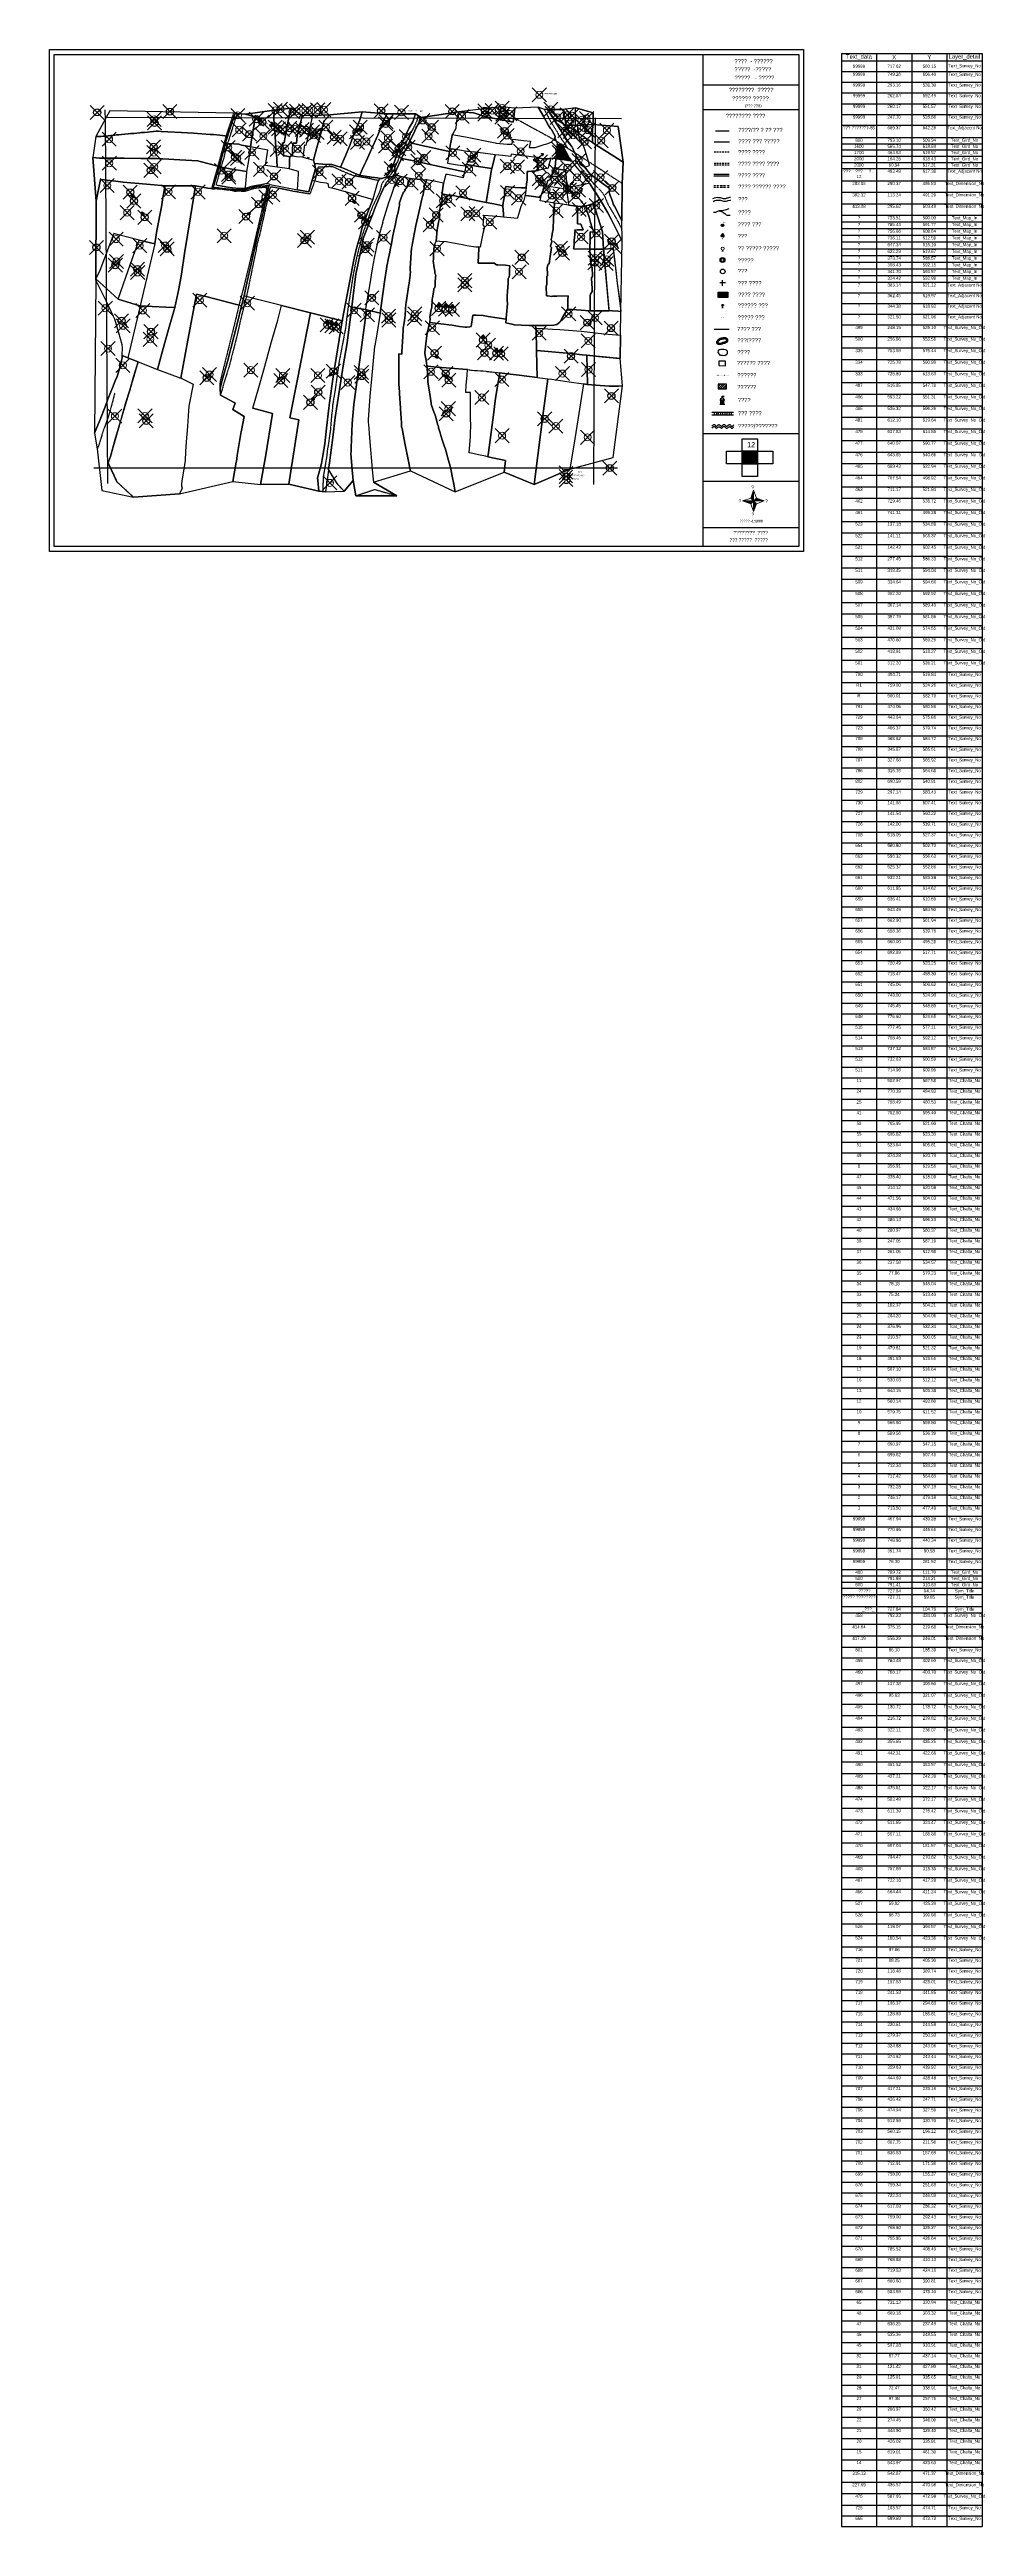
# Model space of a CAD drawing. Header units: millimetres. Extents: x -7 to 1322, y -2814 to 707.
import ezdxf

# ---------------------------------------------------------------- set-up
doc = ezdxf.new("R2010")
doc.units = ezdxf.units.MM
doc.header["$PDMODE"] = 35
doc.header["$PDSIZE"] = 10
for name, pattern in [('04b018', [5.49, 4.32, -0.54, 0.09, -0.54]), ('ACAD_ISO02W100', [15, 12, -3]), ('ACAD_ISO03W100', [30, 12, -18]), ('ACAD_ISO14W100', [24, 12, -3, 0, -3, 0, -3, 0, -3]), ('DASHED', [0.75, 0.5, -0.25]), ('DOT', [0.25, 0, -0.25])]:
    doc.linetypes.add(name, pattern=pattern)
for name, color, linetype in [('ACT_BEL_23', 7, 'Continuous'), ('Image', 7, 'Continuous'), ('Legend', 250, 'Continuous'), ('Line_Marking_Adusting_Sheet', 1, 'Continuous'), ('Line_Road', 250, 'ACAD_ISO02W100'), ('Poly_Builtup', 3, 'Continuous'), ('Sym_Electric_Pole', 250, 'Continuous'), ('Sym_F', 250, 'Continuous'), ('Sym_Hatch', 1, 'Continuous'), ('Sym_Seemachinh', 250, 'Continuous'), ('Sym_Shivchinh', 250, 'Continuous'), ('Sym_STONE', 250, 'Continuous'), ('Sym_Temple', 1, 'Continuous'), ('Sym_Tree', 92, 'Continuous'), ('Sym_Tree_1', 2, 'Continuous'), ('Text_Dimension_No', 1, 'Continuous'), ('Text_Gird_No', 1, 'Continuous'), ('Text_Survey_No_Old', 5, 'Continuous')]:
    doc.layers.add(name, color=color, linetype=linetype)
doc.layers.add('Line_Cancel', color=1, linetype='Continuous', true_color=0xff0000)
for name, color, linetype, lineweight in [('Line_Vahivat', 250, 'ACAD_ISO02W100', 25), ('Plane_Table_Station', 1, 'Continuous', 25), ('Poly_Off', 250, 'Continuous', 30), ('Poly_Survey_Bndry', 250, 'Continuous', 30), ('Poly_Survey_Bndry_Cancel', 250, 'Continuous', 30), ('Poly_Village_Bndry', 250, 'Continuous', 30), ('Sym_Direction', 1, 'Continuous', 0), ('Sym_Scale', 1, 'Continuous', 0), ('Sym_Title', 1, 'ACAD_ISO02W100', 25), ('Text_Adjacent_No', 250, 'Continuous', 0), ('Text_Map_In', 250, 'Continuous', 0), ('Text_Survey_No', 250, 'Continuous', 0)]:
    doc.layers.add(name, color=color, linetype=linetype, lineweight=lineweight)
doc.layers.add('Text_Chalta_No', color=5, linetype='Continuous', lineweight=0, true_color=0x0000ff)
doc.styles.add('Fence', font='txt.shx')
doc.styles.get("Standard").update_dxf_attribs({"font": 'Sakal Marathi_N_Ship.TTF'})
doc.linetypes.add('FENCE', pattern='A,2,-0.252673,["X",Fence,S=0.75,R=0,X=0,Y=-0.373672],-0.747327', length=3)
doc.dimstyles.get("Standard").update_dxf_attribs({"dimtxt": 0.18, "dimasz": 0.18, "dimexe": 0.18, "dimexo": 0.0625, "dimgap": 0.09, "dimtad": 0, "dimtih": 1, "dimtoh": 1, "dimdec": 4, "dimzin": 0, "dimdsep": 46, "dimtxsty": 'Standard', "dimcen": 0.09, "dimadec": 0, "dimazin": 0, "dimtfac": 1, "dimtdec": 4, "dimtofl": 0, "dimtmove": 0, "dimatfit": 3, "dimfxl": 1, "dimtolj": 1, "dimtzin": 0, "dimarcsym": 0})
picture_1 = doc.add_image_def('image1.jpg', size_in_pixel=(14518, 11021))

# ---------------------------------------------------------------- blocks, each defined once
blk = doc.blocks.new('north')
at = {"layer": 'Sym_Direction'}
for points in [[(-7.6, 0), (-2, -2), (0, 0)], [(-0.1, 7.5), (-2, 2), (0, 0)], [(7.3, 0), (7.4, 0), (2, 2), (0, 0)], [(0, -7.3), (2, -2), (0, 0)]]:
    blk.add_hatch(color=256, dxfattribs=at).paths.add_polyline_path(points)
for p, q in [((-2, 2), (2, -2)), ((-2, -2), (2, 2))]:
    blk.add_line(p, q, dxfattribs=at)
for points in [[(-7.6, 0), (-2, 2)], [(-7.6, 0), (-2, -2)], [(0, 0), (-7.6, 0)], [(-0.1, 7.5), (-2, 2)], [(-0.1, 7.5), (2, 2)], [(0, 0), (-0.1, 7.5)], [(0, 0), (7.3, 0)], [(0, 0), (0, -7.3)], [(2, -2), (7.4, 0), (2, 2)], [(7.4, 0), (2, -2)], [(-0.1, -7.5), (-2, -2)], [(-0.1, -7.5), (2, -2)]]:
    blk.add_lwpolyline(points, dxfattribs=at)
for s, p in [('प', (-10.5, -1.5)), ('उ', (-1.6, 8.2)), ('पू', (8, -1.5)), ('द', (-1.4, -10.7))]:
    blk.add_text(s, height=2.5, dxfattribs=at).set_placement(p)
blk = doc.blocks.new('Electric_Pole')
at = {"layer": 'Sym_Electric_Pole'}
for points, const_width in [([(-0.7, 2.2), (-0.7, 2.7)], 0.1), ([(-0.7, 2.2), (-0.7, 2.7)], 0.064), ([(-0.8, 2.2), (0.8, 2.2)], 0.1), ([(0, 2.2), (0, 2.7)], 0.1), ([(0, 2.2), (0, 2.7)], 0.064), ([(0, 2.2), (0, 0)], 0.1), ([(0.7, 2.2), (0.7, 2.7)], 0.1)]:
    blk.add_lwpolyline(points, dxfattribs=dict(at, const_width=const_width))
blk = doc.blocks.new('F')
at = {"layer": 'Sym_F'}
h = blk.add_hatch(color=256, dxfattribs=at)
h.paths.add_polyline_path([(-1, 0, 1), (1, 0, 1)])
h.paths.add_polyline_path([(0.7, 0, -1), (-0.7, 0, -1)], flags=16)
for radius in [1, 0.688]:
    blk.add_circle((0, 0), radius, dxfattribs=at)
at = {"layer": 'Sym_F', "linetype": 'Continuous'}
blk.add_text('F', height=1.8, dxfattribs=at).set_placement((0.8, 1.2, 1058.4))
blk = doc.blocks.new('Tree')
at = {"layer": 'Sym_Tree'}
for p, q in [((-0.2, 0), (0.1, 0)), ((0.1, 3), (0, 3))]:
    blk.add_line(p, q, dxfattribs=at)
at = {"layer": 'Sym_Tree', "color": 82, "const_width": 0.8}
for points in [[(-0.4, 1.7), (-0.3, 1.5)], [(-0.2, 1.7), (-0.1, 1.5)], [(-0.1, 1.5), (-0.1, 2.6)], [(-0.1, 1.5), (-0.1, 2.6)], [(0.1, 1.6), (0.1, 2.8)], [(0.2, 1.4), (0.2, 2.6)], [(0.4, 1.7), (0.6, 1.5)], [(0.6, 1.6), (0.4, 1.5)]]:
    blk.add_lwpolyline(points, dxfattribs=at)
at = {"layer": 'Sym_Tree', "color": 34}
blk.add_lwpolyline([(0, 0, 0.48, 0.16, 0), (0, 0.3, 0.16, 0.16, 0), (0, 1.5, 0.16, 0.16, 0)], format="xyseb", dxfattribs=at)
at = {"layer": 'Sym_Tree', "color": 82}
blk.add_open_spline([(-0.1, 1.4), (-0.2, 1.4), (-0.3, 1.2), (-0.5, 1.2), (-0.6, 1.2), (-0.8, 1.4), (-1, 1.5), (-0.9, 1.8), (-0.9, 2.1), (-0.6, 2.2), (-0.6, 2.6), (-0.4, 2.8), (-0.2, 3), (0, 3), (0, 3)], degree=3, knots=[0, 0, 0, 0, 0.357151, 0.545743, 0.741494, 0.970117, 1.319935, 1.641608, 1.935314, 2.250626, 2.755061, 3.137005, 3.457298, 3.618487, 3.618487, 3.618487, 3.618487], dxfattribs=at)
blk.add_spline([(0.1, 1.4), (0.3, 1.2), (0.4, 1.2), (0.6, 1.2), (0.8, 1.3), (1, 1.4), (1, 1.7), (0.9, 1.9), (0.8, 2.1), (0.7, 2.5), (0.5, 2.8), (0.3, 3), (0.1, 3)], degree=3, dxfattribs=at)
for points in [[(-0.7, 2.1), (-0.8, 2.1), (-0.8, 2.1), (-0.9, 2)], [(-0.8, 2), (-0.8, 2), (-0.9, 2), (-0.8, 2.1)], [(-0.9, 2), (-0.8, 2.1), (-0.8, 1.9), (-0.8, 2)], [(-0.9, 1.9), (-0.9, 1.9), (-0.8, 1.8), (-0.7, 2)], [(-0.8, 2), (-0.8, 1.8), (-0.9, 1.9), (-0.8, 1.8)], [(-0.8, 2), (-0.8, 2), (-0.9, 2), (-0.9, 1.9)], [(-0.8, 1.9), (-0.8, 2), (-0.9, 1.9)], [(-0.9, 1.9), (-0.9, 1.9), (-0.8, 2), (-0.9, 1.9)], [(-0.9, 1.9), (-0.9, 1.9), (-0.9, 1.9), (-0.9, 2)], [(-0.9, 1.9), (-0.9, 2), (-0.9, 2)], [(-0.9, 2), (-0.9, 2), (-0.8, 2)], [(-0.8, 2), (-0.8, 2), (-0.8, 2), (-0.9, 1.9)], [(-0.8, 2), (-0.9, 1.9), (-0.9, 1.6), (-0.6, 1.6)], [(-0.9, 1.9), (-0.9, 1.9), (-0.9, 1.7)], [(-0.9, 1.7), (-0.9, 1.6), (-0.9, 1.9), (-0.9, 1.7)], [(-0.9, 1.9), (-0.9, 1.9), (-0.6, 1.6), (-0.6, 1.7)], [(-0.8, 1.8), (-0.8, 1.8), (-0.9, 1.9), (-0.7, 1.9)], [(-0.9, 1.9), (-0.9, 1.9), (-0.9, 1.8), (-0.8, 1.8)], [(-0.9, 1.8), (-0.8, 1.8), (-0.9, 1.8), (-0.8, 1.9)], [(-0.9, 1.8), (-0.8, 1.9), (-0.9, 1.4), (-0.8, 1.4)], [(-0.9, 1.7), (-0.9, 1.7), (-0.9, 1.7), (-0.9, 1.6)], [(-0.9, 1.6), (-0.6, 1.6), (-0.6, 1.2), (-0.7, 1.3)], [(-0.9, 1.5), (-0.9, 1.5), (-0.9, 1.6), (-0.7, 1.3)], [(-0.9, 1.6), (-0.7, 1.3), (-0.7, 1.3), (-0.8, 1.3)], [(-0.7, 1.4), (-0.8, 1.3), (-0.9, 1.6), (-0.7, 1.4)], [(-0.9, 1.6), (-0.7, 1.4), (-0.7, 1.4), (-0.9, 1.5)], [(-0.9, 1.4), (-0.9, 1.5), (-0.9, 1.5), (-0.9, 1.6)], [(-0.7, 1.4), (-0.9, 1.5), (-0.9, 1.4), (-0.9, 1.5)], [(-0.9, 1.4), (-0.8, 1.4), (-0.7, 1.3), (-0.8, 1.3)], [(-0.5, 2.2), (-0.5, 1.6), (-0.8, 1.8), (-0.6, 2)], [(-0.8, 2.1), (-0.8, 2.1), (-0.7, 2.2)], [(-0.5, 1.6), (-0.8, 1.8), (-0.7, 2.1), (-0.6, 2.1)], [(-0.7, 2.1), (-0.7, 2.1), (-0.7, 2.1), (-0.8, 2.1)], [(-0.7, 2), (-0.8, 2), (-0.8, 2), (-0.5, 2.1)], [(-0.8, 2.1), (-0.8, 2.1), (-0.8, 2.1)], [(-0.8, 2.1), (-0.8, 2.1), (-0.8, 2.1), (-0.7, 2.1)], [(-0.8, 2.1), (-0.7, 2.1), (-0.7, 2.1), (-0.8, 2.1)], [(-0.7, 2), (-0.7, 2.1), (-0.8, 2), (-0.8, 1.8)], [(-0.7, 2.1), (-0.7, 2), (-0.8, 2), (-0.7, 2.1)], [(-0.8, 2), (-0.7, 2.1), (-0.7, 2), (-0.8, 2)], [(-0.7, 2), (-0.8, 2), (-0.7, 2), (-0.7, 2.1)], [(-0.7, 2), (-0.7, 2.1), (-0.8, 2), (-0.7, 2.1)], [(-0.8, 1.8), (-0.6, 2), (-0.7, 1.7), (-0.7, 1.5)], [(-0.8, 2), (-0.8, 2), (-0.7, 2), (-0.8, 2)], [(-0.7, 2), (-0.7, 1.9), (-0.8, 1.8), (-0.7, 1.9)], [(-0.7, 1.9), (-0.7, 1.9), (-0.7, 1.9), (-0.8, 2)], [(-0.7, 1.9), (-0.8, 2), (-0.7, 1.9), (-0.8, 1.8)], [(-0.8, 2), (-0.8, 2), (-0.8, 2)], [(-0.5, 1.6), (-0.7, 1.7), (-0.5, 1.6), (-0.8, 1.8)], [(-0.6, 1.6), (-0.6, 1.7), (-0.5, 1.8), (-0.8, 1.8)], [(-0.5, 1.8), (-0.8, 1.8), (-0.8, 1.8)], [(-0.8, 1.8), (-0.8, 1.8), (-0.8, 1.7), (-0.8, 1.8)], [(-0.8, 1.7), (-0.8, 1.8), (-0.6, 1.7), (-0.8, 1.8)], [(-0.6, 1.7), (-0.8, 1.8), (-0.8, 1.8), (-0.6, 1.7)], [(-0.8, 1.8), (-0.6, 1.7), (-0.8, 1.8), (-0.7, 1.8)], [(-0.8, 1.8), (-0.7, 1.8), (-0.8, 1.8)], [(-0.8, 1.8), (-0.8, 1.8), (-0.6, 1.8), (-0.7, 1.7)], [(-0.6, 1.8), (-0.7, 1.7), (-0.8, 1.8), (-0.7, 1.8)], [(-0.7, 1.3), (-0.8, 1.3), (-0.7, 1.4), (-0.8, 1.3)], [(-0.7, 1.4), (-0.8, 1.3), (-0.7, 1.4), (-0.8, 1.3)], [(-0.7, 1.3), (-0.8, 1.3), (-0.8, 1.3), (-0.7, 1.4)], [(-0.8, 1.3), (-0.7, 1.4), (-0.8, 1.4), (-0.8, 1.3)], [(-0.8, 1.4), (-0.8, 1.3), (-0.8, 1.3), (-0.7, 1.3)], [(-0.8, 1.3), (-0.7, 1.3), (-0.7, 1.3), (-0.7, 1.4)], [(-0.7, 1.3), (-0.7, 1.4), (-0.8, 1.4), (-0.7, 1.4)], [(-0.7, 1.3), (-0.8, 1.3), (-0.8, 1.3), (-0.7, 1.4)], [(-0.8, 1.3), (-0.7, 1.4), (-0.6, 1.2), (-0.5, 1.2)], [(-0.7, 1.3), (-0.7, 1.3), (-0.7, 1.3), (-0.8, 1.3)], [(-0.6, 2.3), (-0.6, 2.3), (-0.7, 2.2), (-0.6, 2.2)], [(-0.7, 2.1), (-0.6, 2.1), (-0.6, 2.2), (-0.6, 2.1)], [(-0.6, 2.2), (-0.6, 2.2), (-0.7, 2.1)], [(-0.7, 2.1), (-0.7, 2.1), (-0.7, 2.2), (-0.6, 2.2)], [(-0.7, 2.1), (-0.7, 2.1), (-0.7, 2.1), (-0.6, 2.2)], [(-0.6, 2.1), (-0.6, 2.2), (-0.7, 2.1), (-0.6, 2.1)], [(-0.7, 2.1), (-0.6, 2.1), (-0.6, 2.2), (-0.7, 2.1)], [(-0.6, 2.2), (-0.7, 2.1), (-0.6, 2.1), (-0.6, 2.2)], [(-0.7, 2.1), (-0.7, 2.1), (-0.7, 2.1)], [(-0.7, 2.1), (-0.7, 2.1), (-0.7, 2.1)], [(-0.7, 1.9), (-0.6, 1.9), (-0.6, 2), (-0.6, 2.1)], [(-0.6, 2.1), (-0.6, 2), (-0.7, 2), (-0.7, 2.1)], [(-0.7, 2), (-0.7, 2), (-0.7, 2.1), (-0.7, 2)], [(-0.7, 2), (-0.7, 2), (-0.6, 2), (-0.6, 1.9)], [(-0.7, 2), (-0.7, 2), (-0.7, 2), (-0.7, 1.9)], [(-0.7, 2), (-0.7, 1.9), (-0.7, 2), (-0.7, 1.9)], [(-0.6, 1.9), (-0.6, 1.9), (-0.7, 1.9), (-0.6, 1.9)], [(-0.7, 1.7), (-0.7, 1.5), (-0.7, 1.5), (-0.5, 1.5)], [(-0.7, 1.5), (-0.5, 1.5), (-0.5, 1.6), (-0.7, 1.7)], [(-0.2, 1.3), (-0.1, 1.4), (-0.5, 1.6), (-0.7, 1.3)], [(-0.5, 1.6), (-0.7, 1.3), (-0.3, 1.4), (-0.5, 1.2)], [(-0.7, 1.3), (-0.7, 1.3), (-0.7, 1.3), (-0.6, 1.3)], [(-0.4, 2.7), (-0.5, 2.6), (-0.6, 2.5), (-0.6, 2.4)], [(-0.4, 2.5), (-0.5, 2.6), (-0.5, 2.5), (-0.6, 2.4)], [(-0.5, 2.5), (-0.5, 2.6), (-0.6, 2.5), (-0.5, 2.5)], [(-0.6, 2.5), (-0.6, 2.4), (-0.4, 2.4), (-0.4, 2.5)], [(-0.5, 2.5), (-0.5, 2.5), (-0.6, 2.5), (-0.5, 2.5)], [(-0.6, 2.4), (-0.6, 2.4), (-0.6, 2.4), (-0.5, 2.5)], [(-0.6, 2.4), (-0.6, 2.4), (-0.6, 2.5), (-0.5, 2.5)], [(-0.6, 2.5), (-0.5, 2.5), (-0.5, 2.5), (-0.6, 2.5)], [(-0.6, 2.2), (-0.3, 2.2), (-0.5, 2.5), (-0.4, 2.3)], [(-0.5, 2.5), (-0.4, 2.3), (-0.3, 2.2), (-0.6, 2.2)], [(-0.6, 2.2), (-0.6, 2.2), (-0.6, 2.4), (-0.6, 2.3)], [(-0.6, 2.4), (-0.6, 2.3), (-0.6, 2.3), (-0.6, 2.4)], [(-0.6, 2.3), (-0.6, 2.4), (-0.6, 2.3), (-0.6, 2.2)], [(-0.3, 2.4), (-0.3, 2.2), (-0.6, 2.2), (-0.3, 2.2)], [(-0.6, 2.2), (-0.6, 2.2), (-0.4, 2.2), (-0.2, 2.2)], [(-0.6, 2.2), (-0.6, 2.1), (-0.6, 2), (-0.6, 2.1)], [(-0.6, 2), (-0.6, 2.1), (-0.6, 2.2)], [(-0.6, 2.2), (-0.6, 2.2), (-0.6, 2.2)], [(-0.6, 2.2), (-0.6, 2.2), (-0.6, 2.1), (-0.6, 2.2)], [(-0.3, 2.2), (-0.6, 2.2), (-0.4, 2.2)], [(-0.5, 2.2), (-0.3, 2.1), (-0.5, 2.2), (-0.6, 2.2)], [(-0.6, 2), (-0.6, 2), (-0.6, 2), (-0.6, 2.1)], [(-0.6, 2.1), (-0.6, 2.1), (-0.6, 2.1), (-0.6, 2)], [(-0.6, 2), (-0.6, 1.9), (-0.5, 1.6), (-0.6, 1.6)], [(-0.5, 1.6), (-0.6, 1.6), (-0.6, 1.8), (-0.6, 1.9)], [(-0.6, 1.2), (-0.5, 1.2), (-0.4, 1.2), (-0.3, 1.2)], [(-0.5, 1.2), (-0.5, 1.2), (-0.6, 1.2), (-0.5, 1.2)], [(0, 3), (-0.3, 2.8), (-0.4, 2.7), (-0.5, 2.6)], [(-0.5, 2.6), (-0.5, 2.6), (-0.4, 2.8), (-0.3, 2.8)], [(-0.4, 2.4), (-0.4, 2.5), (-0.4, 2.5), (-0.5, 2.7)], [(-0.4, 2.5), (-0.5, 2.7), (-0.5, 2.6), (-0.5, 2.5)], [(-0.4, 2.7), (-0.4, 2.7), (-0.5, 2.7), (-0.4, 2.7)], [(-0.5, 2.6), (-0.5, 2.5), (-0.5, 2.5), (-0.4, 2.5)], [(-0.5, 2.5), (-0.4, 2.5), (-0.4, 2.5), (-0.5, 2.6)], [(-0.5, 2.5), (-0.5, 2.5), (-0.5, 2.5), (-0.5, 2.6)], [(-0.5, 2.6), (-0.5, 2.6), (-0.5, 2.5), (-0.5, 2.6)], [(-0.3, 2.4), (-0.1, 2.4), (-0.3, 2.4), (-0.5, 2.5)], [(-0.3, 2.4), (-0.5, 2.5), (-0.3, 2.4), (-0.3, 2.2)], [(-0.3, 2.1), (-0.3, 2.2), (-0.5, 2.2), (-0.3, 2.1)], [(-0.3, 1.4), (-0.5, 1.2), (-0.2, 1.3), (-0.3, 1.4)], [(-0.2, 1.3), (-0.3, 1.4), (-0.3, 1.3), (-0.5, 1.2)], [(-0.3, 1.3), (-0.5, 1.2), (-0.3, 1.2), (-0.4, 1.2)], [(-0.5, 1.2), (-0.5, 1.2), (-0.3, 1.2), (-0.3, 1.3)], [(-0.5, 1.2), (-0.5, 1.2), (-0.3, 1.2), (-0.3, 1.3)], [(-0.4, 2.7), (-0.4, 2.7), (0, 3), (-0.1, 3)], [(-0.3, 2.8), (-0.2, 2.9), (-0.3, 2.8), (-0.4, 2.8)], [(-0.4, 2.6), (-0.3, 2.6), (-0.3, 2.8), (0.1, 2.9)], [(-0.3, 2.8), (0.1, 2.9), (-0.3, 2.8), (-0.4, 2.8)], [(-0.4, 2.8), (-0.3, 2.8), (-0.4, 2.7), (-0.4, 2.8)], [(-0.3, 2.8), (-0.4, 2.8), (-0.4, 2.7), (-0.3, 2.8)], [(-0.4, 2.5), (-0.4, 2.7), (-0.4, 2.7), (-0.3, 2.8)], [(-0.4, 2.7), (-0.3, 2.8), (-0.3, 2.6), (-0.4, 2.7)], [(-0.3, 2.6), (-0.4, 2.7), (-0.4, 2.6), (-0.3, 2.6)], [(-0.4, 2.7), (-0.4, 2.7), (-0.1, 2.5), (0.1, 2.5)], [(-0.4, 2.2), (-0.2, 2.2), (0, 2.3), (0.1, 2.5)], [(-0.4, 2.2), (-0.4, 2.2), (-0.3, 2.1), (-0.3, 2.2)], [(-0.4, 1.2), (-0.3, 1.2), (-0.2, 1.3), (-0.1, 1.4)], [(-0.3, 1.2), (-0.3, 1.3), (-0.3, 1.3), (-0.4, 1.2)], [(-0.3, 1.2), (-0.3, 1.2), (-0.4, 1.2), (-0.3, 1.2)], [(0.2, 3), (-0.1, 2.8), (-0.3, 2.8), (0, 3)], [(-0.3, 2.8), (0, 3), (0.1, 3), (0, 2.9)], [(-0.2, 2.9), (-0.2, 3), (-0.2, 2.9), (-0.3, 2.8)], [(-0.2, 2.9), (-0.2, 2.9), (-0.3, 2.8), (-0.2, 2.9)], [(-0.1, 2.5), (0.1, 2.5), (-0.3, 2.4), (-0.1, 2.4)], [(0.3, 1.8), (-0.2, 1.8), (-0.3, 2.2), (-0.3, 1.6)], [(-0.3, 1.2), (-0.3, 1.3), (-0.2, 1.3), (-0.3, 1.3)], [(-0.2, 1.3), (-0.3, 1.3), (-0.2, 1.3), (-0.3, 1.3)], [(-0.2, 1.3), (-0.3, 1.3), (-0.3, 1.2)], [(-0.3, 1.3), (-0.3, 1.3), (-0.3, 1.2), (-0.3, 1.3)], [(-0.3, 1.2), (-0.3, 1.2), (-0.3, 1.2)], [(0, 3), (-0.1, 3), (-0.2, 3), (-0.2, 2.9)], [(-0.1, 3), (-0.1, 3), (-0.2, 3), (-0.1, 3)], [(-0.1, 3), (-0.1, 3), (-0.2, 3), (-0.2, 2.9)], [(-0.1, 3), (-0.1, 3), (-0.1, 3), (-0.2, 2.9)], [(-0.2, 2.9), (-0.2, 2.9), (-0.2, 2.9), (-0.2, 3)], [(-0.2, 2.7), (-0.1, 2.8), (0.2, 3), (0.3, 2.6)], [(-0.1, 2.8), (-0.1, 2.8), (-0.2, 2.7), (-0.1, 2.8)], [(0.3, 2.6), (-0.1, 2.6), (-0.2, 2.5), (-0.2, 2.7)], [(-0.1, 2.4), (-0.1, 2.4), (0.3, 1.8), (-0.2, 1.8)], [(0, 3), (0.1, 3), (0.2, 3), (-0.1, 2.8)], [(-0.1, 3), (-0.1, 3), (-0.1, 3)], [(0.2, 3), (0.3, 2.6), (-0.1, 2.6), (-0.1, 2.8)], [(-0.1, 2.8), (-0.1, 2.8), (-0.1, 2.8)], [(-0.1, 2.6), (-0.1, 2.8), (0.3, 2.6), (-0.1, 2.6)], [(0.2, 2.3), (0.3, 2.5), (0.3, 2.6), (-0.1, 2.6)], [(0.1, 3), (0, 2.9), (0, 2.9), (0, 3)], [(0, 2.9), (0, 2.9), (0, 2.9), (0, 3)], [(0, 3), (0, 3), (0.1, 3), (0, 3)], [(0.1, 3), (0, 3), (0.1, 3), (0.2, 3)], [(0.4, 2.3), (0.4, 2.4), (0, 1.8), (0.5, 1.8)], [(0, 1.8), (0.5, 1.8), (0.6, 2.1), (0.5, 1.6)], [(0.1, 3), (0.2, 3), (0.3, 2.9), (0.3, 3)], [(0.1, 2.9), (0.1, 3), (0.2, 2.9), (0.1, 3)], [(0.2, 2.9), (0.1, 3), (0.1, 3), (0.1, 2.9)], [(0.6, 2.7), (0.5, 2.8), (0.2, 3), (0.1, 2.6)], [(0.2, 3), (0.1, 2.6), (0.4, 2.6), (0.4, 2.8)], [(0.6, 2.6), (0.4, 2.6), (0.4, 2.8), (0.1, 3)], [(0.4, 2.8), (0.1, 3), (0.4, 2.8), (0.5, 2.7)], [(0.1, 2.9), (0.1, 2.9), (0.1, 2.9)], [(0.4, 2.6), (0.4, 2.8), (0.1, 2.6), (0.4, 2.6)], [(0.1, 2.3), (0.1, 2.5), (0.1, 2.6), (0.4, 2.6)], [(0.1, 2.6), (0.4, 2.6), (0.4, 2.4), (0.4, 2.3)], [(0.1, 2.6), (0.4, 2.6), (0.5, 2.5), (0.6, 2.6)], [(0.6, 2.6), (0.6, 2.6), (0.2, 2.5), (0.1, 2.5)], [(0.5, 2.1), (0.3, 2.1), (0.1, 2.3), (0.1, 2.5)], [(0.2, 2.5), (0.1, 2.5), (0.4, 2.4), (0.2, 2.4)], [(0.2, 1.3), (0.1, 1.4), (0.5, 1.6), (0.6, 1.2)], [(0.4, 1.2), (0.3, 1.2), (0.2, 1.3), (0.1, 1.4)], [(0.1, 1.4), (0.1, 1.4), (0.2, 1.4), (0.1, 1.4)], [(0.1, 1.2), (0.1, 1.2), (0.1, 1.2)], [(0.2, 3), (0.5, 2.8), (0.6, 2.7), (0.7, 2.5)], [(0.6, 2.6), (0.6, 2.7), (0.2, 3), (0.3, 3)], [(0.4, 2.4), (0.2, 2.4), (0.4, 2.3), (0.6, 2.4)], [(0.3, 2.1), (0.3, 2.1), (0.2, 2), (0.2, 2.1)], [(0.3, 1.4), (0.5, 1.2), (0.2, 1.3), (0.3, 1.4)], [(0.2, 1.3), (0.3, 1.4), (0.3, 1.2), (0.5, 1.2)], [(0.3, 1.2), (0.3, 1.2), (0.2, 1.3), (0.3, 1.2)], [(0.2, 1.3), (0.3, 1.2), (0.2, 1.3), (0.3, 1.2)], [(0.2, 1.3), (0.3, 1.2), (0.3, 1.2)], [(0.4, 2.9), (0.4, 2.9), (0.3, 2.9), (0.3, 3)], [(0.3, 2.9), (0.3, 2.9), (0.3, 3), (0.4, 2.9)], [(0.7, 2.1), (0.7, 2.1), (0.5, 2.1), (0.3, 2.1)], [(0.5, 1.6), (0.6, 1.2), (0.3, 1.4), (0.5, 1.2)], [(0.6, 1.2), (0.5, 1.2), (0.4, 1.2), (0.3, 1.2)], [(0.3, 1.2), (0.3, 1.2), (0.3, 1.2), (0.4, 1.2)], [(0.3, 1.2), (0.4, 1.2), (0.4, 1.2), (0.5, 1.2)], [(0.4, 2.9), (0.4, 2.9), (0.4, 2.9), (0.5, 2.8)], [(0.4, 2.9), (0.4, 2.9), (0.5, 2.8), (0.4, 2.9)], [(0.5, 2.8), (0.4, 2.9), (0.5, 2.8), (0.5, 2.7)], [(0.5, 2.5), (0.6, 2.6), (0.6, 2.7), (0.4, 2.8)], [(0.6, 2.7), (0.4, 2.8), (0.4, 2.6), (0.6, 2.6)], [(0.4, 2.8), (0.5, 2.7), (0.6, 2.7), (0.5, 2.6)], [(0.6, 2.7), (0.5, 2.6), (0.5, 2.8), (0.4, 2.8)], [(0.5, 2.8), (0.4, 2.8), (0.6, 2.6), (0.6, 2.7)], [(0.4, 2.6), (0.6, 2.6), (0.6, 2.6), (0.4, 2.6)], [(0.4, 2.4), (0.4, 2.3), (0.4, 2.3), (0.4, 2.4)], [(0.4, 2.3), (0.6, 2.4), (0.4, 2.3), (0.4, 2.2)], [(0.7, 2.1), (0.4, 2.2), (0.6, 2.4), (0.5, 2.2)], [(0.6, 2.4), (0.5, 2.2), (0.4, 2.2), (0.7, 2.1)], [(0.4, 2.3), (0.4, 2.2), (0.7, 2.1), (0.4, 2.2)], [(0.4, 2.2), (0.7, 2.1), (0.5, 2.1)], [(0.4, 2), (0.4, 2.1), (0.6, 2.1), (0.4, 2)], [(0.6, 2.1), (0.4, 2), (0.6, 2.1), (0.7, 2.1)], [(0.7, 1.3), (0.6, 1.3), (0.4, 1.2), (0.6, 1.3)], [(0.6, 1.3), (0.6, 1.3), (0.6, 1.3), (0.4, 1.2)], [(0.6, 1.3), (0.4, 1.2), (0.5, 1.2), (0.5, 1.3)], [(0.6, 1.3), (0.5, 1.3), (0.4, 1.2), (0.5, 1.2)], [(0.5, 1.2), (0.5, 1.2), (0.4, 1.2), (0.6, 1.3)], [(0.4, 1.2), (0.6, 1.3), (0.6, 1.3), (0.5, 1.3)], [(0.5, 1.2), (0.5, 1.2), (0.5, 1.2), (0.4, 1.2)], [(0.4, 1.2), (0.5, 1.2), (0.6, 1.2), (0.5, 1.2)], [(0.6, 2.5), (0.7, 2.5), (0.6, 2.7), (0.5, 2.8)], [(0.5, 2.8), (0.5, 2.7), (0.6, 2.7), (0.5, 2.8)], [(0.6, 2.4), (0.5, 2.5), (0.5, 2.5), (0.6, 2.6)], [(0.5, 2.5), (0.6, 2.6), (0.7, 2.5), (0.7, 2.4)], [(0.7, 2.4), (0.7, 2.3), (0.6, 2.4), (0.5, 2.5)], [(0.7, 2.5), (0.7, 2.4), (0.6, 2.4), (0.5, 2.5)], [(0.6, 2.4), (0.5, 2.5), (0.5, 2.5), (0.7, 2.5)], [(0.5, 2.5), (0.7, 2.5), (0.6, 2.4), (0.7, 2.3)], [(0.6, 2.1), (0.5, 1.6), (0.8, 1.7), (0.7, 2)], [(0.5, 1.6), (0.8, 1.7), (0.8, 2), (0.7, 2)], [(0.7, 1.9), (0.7, 1.9), (0.5, 1.6), (0.6, 1.6)], [(0.5, 1.6), (0.7, 1.6), (0.5, 1.6), (0.8, 1.7)], [(0.7, 1.6), (0.7, 1.5), (0.7, 1.5), (0.5, 1.5)], [(0.7, 1.5), (0.5, 1.5), (0.5, 1.6), (0.7, 1.6)], [(0.5, 1.3), (0.7, 1.4), (0.7, 1.3), (0.7, 1.4)], [(0.5, 1.2), (0.5, 1.3), (0.6, 1.3), (0.5, 1.3)], [(0.8, 1.3), (0.7, 1.3), (0.6, 1.2), (0.5, 1.2)], [(0.6, 2.7), (0.7, 2.5), (0.7, 2.4), (0.7, 2.3)], [(0.6, 2.6), (0.6, 2.6), (0.6, 2.6), (0.6, 2.7)], [(0.7, 2.4), (0.7, 2.3), (0.6, 2.5), (0.7, 2.5)], [(0.8, 1.9), (0.8, 2), (0.9, 1.9), (0.6, 2.1)], [(0.6, 2.1), (0.7, 2.1), (0.7, 1.9), (0.7, 2)], [(0.7, 1.9), (0.7, 1.8), (0.6, 1.9), (0.7, 1.9)], [(0.9, 1.9), (1, 1.8), (1, 1.5), (0.6, 1.5)], [(0.9, 1.8), (0.9, 1.8), (0.6, 1.5), (0.7, 1.6)], [(0.6, 1.5), (0.7, 1.6), (0.6, 1.8), (0.8, 1.7)], [(0.6, 1.8), (0.8, 1.7), (0.8, 1.7)], [(0.9, 1.4), (0.9, 1.4), (1, 1.5), (0.6, 1.2)], [(1, 1.5), (0.6, 1.2), (0.6, 1.2), (0.7, 1.3)], [(0.7, 2.5), (0.7, 2.5), (0.7, 2.4), (0.7, 2.5)], [(0.7, 2.5), (0.7, 2.5), (0.7, 2.4), (0.7, 2.5)], [(0.7, 2.4), (0.7, 2.5), (0.7, 2.3), (0.7, 2.4)], [(0.7, 2.4), (0.7, 2.4), (0.7, 2.5), (0.7, 2.4)], [(0.7, 2.5), (0.7, 2.4), (0.7, 2.4), (0.7, 2.3)], [(0.7, 2.2), (0.7, 2.1), (0.7, 2.3), (0.7, 2.2)], [(0.7, 2.3), (0.7, 2.2), (0.7, 2.2), (0.7, 2.3)], [(0.7, 2.2), (0.7, 2.3), (0.7, 2.2), (0.7, 2.1)], [(0.7, 2.1), (0.7, 2.1), (0.7, 2.1), (0.7, 2.2)], [(0.7, 2.1), (0.7, 2.2), (0.8, 2)], [(0.8, 2.1), (0.8, 2), (0.8, 2.1), (0.7, 2.2)], [(0.8, 2), (0.8, 2), (0.8, 2), (0.7, 2.2)], [(0.7, 2.1), (0.7, 2.1), (0.7, 2.1), (0.7, 2.2)], [(0.7, 2.2), (0.7, 2.2), (0.8, 2.1), (0.7, 2.2)], [(0.7, 2.2), (0.7, 2.2), (0.7, 2.2), (0.7, 2.1)], [(0.8, 2), (0.7, 2), (0.7, 2.1), (0.7, 2)], [(0.7, 2), (0.7, 2), (0.7, 2.1)], [(0.7, 2.1), (0.7, 2.1), (0.7, 2.1)], [(0.7, 2.1), (0.7, 2.1), (0.8, 2), (0.7, 2.1)], [(0.8, 2), (0.7, 2.1), (0.7, 2.1), (0.8, 2)], [(0.8, 1.7), (0.7, 2), (0.7, 1.6), (0.7, 1.5)], [(0.7, 2), (0.7, 2), (0.7, 1.9), (0.8, 1.9)], [(0.7, 2), (0.7, 2), (0.8, 1.9), (0.8, 2)], [(0.7, 1.8), (0.7, 1.8), (0.7, 1.9), (0.7, 1.8)], [(0.7, 1.9), (0.7, 1.8), (0.7, 1.9), (0.7, 1.8)], [(0.7, 1.8), (0.7, 1.8), (0.7, 1.8), (0.7, 1.9)], [(0.8, 1.9), (0.8, 1.9), (0.8, 1.9), (0.7, 1.8)], [(0.8, 1.9), (0.7, 1.8), (0.8, 1.7), (0.8, 1.8)], [(0.8, 1.6), (0.9, 1.8), (0.7, 1.6), (0.8, 1.7)], [(0.8, 1.7), (0.8, 1.7), (0.7, 1.8), (0.8, 1.7)], [(0.7, 1.6), (0.8, 1.7), (0.8, 1.7), (0.7, 1.6)], [(0.8, 1.7), (0.7, 1.6), (0.8, 1.7), (0.7, 1.7)], [(0.8, 1.7), (0.7, 1.7), (0.8, 1.7)], [(0.7, 1.3), (0.7, 1.3), (1, 1.5), (0.7, 1.3)], [(1, 1.5), (0.7, 1.3), (0.7, 1.3), (0.9, 1.4)], [(0.9, 2), (0.9, 2), (0.8, 2.1), (0.8, 2)], [(0.8, 2), (0.9, 2), (0.8, 2.1)], [(0.8, 2.1), (0.8, 2.1), (0.8, 2.1), (0.8, 2)], [(0.8, 2), (0.8, 2), (0.8, 2)], [(0.8, 2), (0.8, 2), (0.8, 2)], [(0.8, 2), (0.8, 2), (0.8, 2), (0.9, 2)], [(0.9, 1.9), (0.9, 1.9), (0.8, 1.9), (0.8, 2)], [(0.9, 2), (0.9, 2), (0.9, 2), (0.8, 2)], [(0.9, 2), (0.8, 2), (0.9, 2), (0.8, 2)], [(0.9, 2), (0.8, 2), (0.9, 2)], [(0.9, 2), (0.9, 2), (0.9, 2), (0.8, 2)], [(0.9, 2), (0.8, 2), (0.8, 2), (0.9, 2)], [(0.8, 2), (0.9, 2), (0.8, 2), (0.9, 2)], [(0.8, 1.9), (0.8, 2), (0.8, 2), (0.8, 1.7)], [(0.8, 2), (0.8, 1.7), (1, 1.8), (0.8, 1.7)], [(0.8, 1.9), (0.8, 1.9), (0.8, 2), (0.8, 1.9)], [(0.8, 1.9), (0.8, 1.9), (0.8, 1.9), (0.8, 2)], [(1, 1.8), (1, 1.8), (0.9, 1.8), (0.8, 1.9)], [(0.8, 1.9), (0.8, 1.9), (0.8, 1.9), (0.8, 1.7)], [(0.9, 1.7), (0.9, 1.8), (0.9, 1.3), (0.8, 1.3)], [(0.8, 1.7), (0.8, 1.7), (0.8, 1.6), (0.9, 1.8)], [(0.9, 1.7), (0.9, 1.7), (0.9, 1.8), (0.8, 1.8)], [(0.8, 1.7), (0.8, 1.7), (0.8, 1.7), (0.9, 1.7)], [(0.9, 1.9), (0.9, 1.9), (0.9, 1.8), (0.9, 1.9)], [(0.9, 1.9), (0.9, 1.9), (0.9, 1.9), (0.9, 1.8)], [(0.9, 1.9), (0.9, 1.9), (0.9, 1.9)], [(0.9, 1.8), (0.9, 1.9), (0.9, 1.8)], [(0.9, 1.8), (0.9, 1.8), (0.9, 1.9), (1, 1.8)], [(0.9, 1.9), (1, 1.8), (0.9, 1.8), (0.9, 1.9)], [(0.9, 1.8), (0.9, 1.9), (0.9, 1.8), (1, 1.8)], [(0.9, 1.8), (1, 1.8), (1, 1.8), (0.9, 1.9)], [(1, 1.8), (0.9, 1.9), (0.9, 1.9)], [(0.9, 1.9), (0.9, 1.9), (0.9, 1.9)], [(0.9, 1.9), (0.9, 1.9), (0.9, 1.9), (1, 1.8)], [(0.9, 1.7), (0.9, 1.7), (0.9, 1.7), (0.9, 1.8)], [(0.9, 1.4), (0.9, 1.4), (1, 1.8), (0.9, 1.8)], [(1, 1.8), (0.9, 1.8), (1, 1.6)], [(0.9, 1.3), (0.9, 1.4), (0.9, 1.4), (1, 1.5)], [(1, 1.6), (1, 1.5), (1, 1.8), (1, 1.6)], [(1, 1.6), (1, 1.6), (1, 1.6), (1, 1.5)]]:
    blk.add_solid(points, dxfattribs=at)
at = {"layer": 'Sym_Tree'}
for points in [[(0.3, 2.9), (0.3, 3), (0.4, 2.9), (0.3, 2.9)], [(0.4, 2.9), (0.3, 2.9), (0.3, 2.9), (0.3, 3)], [(0.3, 2.9), (0.3, 2.9), (0.4, 2.9), (0.3, 3)]]:
    blk.add_solid(points, dxfattribs=at)
blk = doc.blocks.new('Telephone_Pole')
at = {"color": 7, "lineweight": 60}
for p, q in [((-0.7, 2.6), (0.7, 2.6)), ((0, 2.6), (0, 0))]:
    blk.add_line(p, q, dxfattribs=at)
for points in [[(-0.7, 2.6), (-0.7, 2)], [(0.7, 2.6), (0.7, 2)]]:
    blk.add_lwpolyline(points, dxfattribs=at)
blk = doc.blocks.new('Building')
at = {"layer": 'Sym_Hatch', "linetype": 'ACAD_ISO03W100'}
h = blk.add_hatch(dxfattribs=at)
h.set_pattern_fill('ANSI31', color=256, scale=15)
h.set_pattern_definition([(45, (-864.1964, -983.6117), (-1.3258252, 1.3258252), [])])
h.paths.add_polyline_path([(5.1, -2.6), (5.1, 3.2), (-5, 3.2), (-5, -2.6)])
at = {"layer": 'Poly_Builtup', "lineweight": 25, "ltscale": 5}
blk.add_lwpolyline([(5.1, -2.6), (5.1, 3.2), (-5, 3.2), (-5, -2.6)], close=True, dxfattribs=at)
blk = doc.blocks.new('EkmotechiVahivat')
at = {"color": 5, "lineweight": 20}
for q in [(-0.4, -1.7), (0.4, -1.7)]:
    blk.add_line((0, -0.8), q, dxfattribs=at)
blk.add_circle((0, 0.2), 1, dxfattribs=at)
blk = doc.blocks.new('Sym_stone')
at = {"layer": 'Sym_STONE'}
blk.add_circle((0, 0), 0.604, dxfattribs=at)
blk = doc.blocks.new('COMPOUND')
at = {"layer": 'Sym_Shivchinh'}
for points in [[(0.2, 0), (-0.2, 0)], [(0, -0.2), (0, 0.2)]]:
    blk.add_lwpolyline(points, dxfattribs=at)
blk = doc.blocks.new('STONESQUAREFILLED')
at = {"layer": 'Sym_Seemachinh'}
blk.add_hatch(color=256, dxfattribs=at).paths.add_polyline_path([(0.38, -0.21), (0.38, 0.21), (-0.38, 0.21), (-0.38, -0.21)])
for p, q in [((-0.38, 0.21), (0.38, 0.21)), ((-0.38, -0.21), (-0.38, 0.21)), ((0.38, 0.21), (0.38, -0.21)), ((0.38, -0.21), (-0.38, -0.21))]:
    blk.add_line(p, q, dxfattribs=at)
blk = doc.blocks.new('Sym_Temple')
at = {"layer": 'Sym_Temple'}
blk.add_hatch(color=256, dxfattribs=at).paths.add_polyline_path([(1.7, 4.6), (1.9, 4.6), (2.2, 4.6), (2.5, 4.6), (1.8, 4.7), (1.6, 4.8), (1.3, 4.9), (1.3, 4.4), (1.4, 4.4)])
for p, q in [((0, 2.6), (2.8, 2.6)), ((0, 0), (2.9, 0)), ((0.5, 3), (0.6, 3.4)), ((0.5, 2.6), (0.5, 3)), ((0.5, 0), (0.5, 2.6)), ((0.6, 3.4), (0.9, 3.6)), ((0.9, 3.6), (1.2, 3.8)), ((1, 1.4), (1.5, 1.9)), ((1, 0), (1, 1.9)), ((1, 1.9), (1.8, 1.9)), ((1, 0.9), (1.8, 1.7)), ((1, 0.4), (1.8, 1.2)), ((1.1, 0), (1.8, 0.7)), ((1.2, 3.8), (1.3, 4)), ((1.3, 4), (1.3, 4.9)), ((1.3, 4.9), (1.6, 4.8)), ((1.4, 4.4), (1.3, 4.4)), ((1.3, 4), (1.5, 3.8)), ((1.7, 4.6), (1.4, 4.4)), ((1.5, 3.8), (1.8, 3.6)), ((1.6, 4.8), (1.8, 4.7)), ((1.9, 4.6), (1.7, 4.6)), ((1.7, 0), (1.8, 0.2)), ((1.8, 4.7), (2.5, 4.6)), ((1.8, 3.6), (2, 3.5)), ((1.8, 1.9), (1.8, 0)), ((2.2, 4.6), (1.9, 4.6)), ((2, 3.5), (2.1, 3.3)), ((2.1, 3.3), (2.2, 3)), ((2.5, 4.6), (2.2, 4.6)), ((2.2, 3), (2.3, 2.6)), ((2.3, 0), (2.3, 2.6))]:
    blk.add_line(p, q, dxfattribs=at)
blk = doc.blocks.new('WELL PAKKA1')
for radius in [0.862, 0.546]:
    blk.add_circle((0, 0), radius)
blk = doc.blocks.new('ffff')
at = {"layer": 'Legend'}
for points in [[(720.2, 573.3), (724.1, 575.6)], [(720.2, 573.3), (736.9, 572.7), (733.8, 574.9)], [(720.2, 573.3), (723.2, 571.2)], [(736.9, 572.7), (733.8, 571.6)]]:
    blk.add_lwpolyline(points, dxfattribs=at)
blk = doc.blocks.new('*T138')
at = {"layer": 'ACT_BEL_23', "color": 0, "linetype": 'ByBlock', "lineweight": -2}
for p, q in [((0, 0), (200, 0)), ((0, 0), (0, -3515.4855)), ((50, 0), (50, -3515.4855)), ((100, 0), (100, -3515.4855)), ((150, 0), (150, -3515.4855)), ((200, 0), (200, -3515.4855)), ((0, -10.668), (200, -10.668)), ((0, -25.8615), (200, -25.8615)), ((0, -41.055), (200, -41.055)), ((0, -56.2485), (200, -56.2485)), ((0, -71.442), (200, -71.442)), ((0, -86.6355), (200, -86.6355)), ((0, -101.829), (200, -101.829)), ((0, -119.475), (200, -119.475)), ((0, -128.3205), (200, -128.3205)), ((0, -137.166), (200, -137.166)), ((0, -146.0115), (200, -146.0115)), ((0, -154.857), (200, -154.857)), ((0, -163.7025), (200, -163.7025)), ((0, -181.074), (200, -181.074)), ((0, -197.325), (200, -197.325)), ((0, -213.576), (200, -213.576)), ((0, -229.827), (200, -229.827)), ((0, -239.3835), (200, -239.3835)), ((0, -248.94), (200, -248.94)), ((0, -258.4965), (200, -258.4965)), ((0, -268.053), (200, -268.053)), ((0, -277.6095), (200, -277.6095)), ((0, -287.166), (200, -287.166)), ((0, -296.7225), (200, -296.7225)), ((0, -306.279), (200, -306.279)), ((0, -315.8355), (200, -315.8355)), ((0, -325.392), (200, -325.392)), ((0, -340.491), (200, -340.491)), ((0, -355.59), (200, -355.59)), ((0, -370.689), (200, -370.689)), ((0, -385.788), (200, -385.788)), ((0, -402.228), (200, -402.228)), ((0, -418.668), (200, -418.668)), ((0, -435.108), (200, -435.108)), ((0, -451.548), (200, -451.548)), ((0, -467.988), (200, -467.988)), ((0, -484.428), (200, -484.428)), ((0, -500.868), (200, -500.868)), ((0, -517.308), (200, -517.308)), ((0, -533.748), (200, -533.748)), ((0, -550.188), (200, -550.188)), ((0, -566.628), (200, -566.628)), ((0, -583.068), (200, -583.068)), ((0, -599.508), (200, -599.508)), ((0, -615.948), (200, -615.948)), ((0, -632.388), (200, -632.388)), ((0, -648.828), (200, -648.828)), ((0, -665.268), (200, -665.268)), ((0, -681.708), (200, -681.708)), ((0, -698.148), (200, -698.148)), ((0, -714.588), (200, -714.588)), ((0, -731.028), (200, -731.028)), ((0, -747.468), (200, -747.468)), ((0, -763.908), (200, -763.908)), ((0, -780.348), (200, -780.348)), ((0, -796.788), (200, -796.788)), ((0, -813.228), (200, -813.228)), ((0, -829.668), (200, -829.668)), ((0, -846.108), (200, -846.108)), ((0, -862.548), (200, -862.548)), ((0, -878.988), (200, -878.988)), ((0, -894.1815), (200, -894.1815)), ((0, -909.375), (200, -909.375)), ((0, -924.5685), (200, -924.5685)), ((0, -939.762), (200, -939.762)), ((0, -954.9555), (200, -954.9555)), ((0, -970.149), (200, -970.149)), ((0, -985.3425), (200, -985.3425)), ((0, -1000.536), (200, -1000.536)), ((0, -1015.7295), (200, -1015.7295)), ((0, -1030.923), (200, -1030.923)), ((0, -1046.1165), (200, -1046.1165)), ((0, -1061.31), (200, -1061.31)), ((0, -1076.5035), (200, -1076.5035)), ((0, -1091.697), (200, -1091.697)), ((0, -1106.8905), (200, -1106.8905)), ((0, -1122.084), (200, -1122.084)), ((0, -1137.2775), (200, -1137.2775)), ((0, -1152.471), (200, -1152.471)), ((0, -1167.6645), (200, -1167.6645)), ((0, -1182.858), (200, -1182.858)), ((0, -1198.0515), (200, -1198.0515)), ((0, -1213.245), (200, -1213.245)), ((0, -1228.4385), (200, -1228.4385)), ((0, -1243.632), (200, -1243.632)), ((0, -1258.8255), (200, -1258.8255)), ((0, -1274.019), (200, -1274.019)), ((0, -1289.2125), (200, -1289.2125)), ((0, -1304.406), (200, -1304.406)), ((0, -1319.5995), (200, -1319.5995)), ((0, -1334.793), (200, -1334.793)), ((0, -1349.9865), (200, -1349.9865)), ((0, -1365.18), (200, -1365.18)), ((0, -1380.3735), (200, -1380.3735)), ((0, -1395.567), (200, -1395.567)), ((0, -1410.7605), (200, -1410.7605)), ((0, -1425.954), (200, -1425.954)), ((0, -1441.1475), (200, -1441.1475)), ((0, -1456.341), (200, -1456.341)), ((0, -1471.5345), (200, -1471.5345)), ((0, -1486.728), (200, -1486.728)), ((0, -1501.9215), (200, -1501.9215)), ((0, -1517.115), (200, -1517.115)), ((0, -1532.3085), (200, -1532.3085)), ((0, -1547.502), (200, -1547.502)), ((0, -1562.6955), (200, -1562.6955)), ((0, -1577.889), (200, -1577.889)), ((0, -1593.0825), (200, -1593.0825)), ((0, -1608.276), (200, -1608.276)), ((0, -1623.4695), (200, -1623.4695)), ((0, -1638.663), (200, -1638.663)), ((0, -1653.8565), (200, -1653.8565)), ((0, -1669.05), (200, -1669.05)), ((0, -1684.2435), (200, -1684.2435)), ((0, -1699.437), (200, -1699.437)), ((0, -1714.6305), (200, -1714.6305)), ((0, -1729.824), (200, -1729.824)), ((0, -1745.0175), (200, -1745.0175)), ((0, -1760.211), (200, -1760.211)), ((0, -1775.4045), (200, -1775.4045)), ((0, -1790.598), (200, -1790.598)), ((0, -1805.7915), (200, -1805.7915)), ((0, -1820.985), (200, -1820.985)), ((0, -1836.1785), (200, -1836.1785)), ((0, -1851.372), (200, -1851.372)), ((0, -1866.5655), (200, -1866.5655)), ((0, -1881.759), (200, -1881.759)), ((0, -1896.9525), (200, -1896.9525)), ((0, -1912.146), (200, -1912.146)), ((0, -1927.3395), (200, -1927.3395)), ((0, -1942.533), (200, -1942.533)), ((0, -1957.7265), (200, -1957.7265)), ((0, -1972.92), (200, -1972.92)), ((0, -1988.1135), (200, -1988.1135)), ((0, -2003.307), (200, -2003.307)), ((0, -2018.5005), (200, -2018.5005)), ((0, -2033.694), (200, -2033.694)), ((0, -2048.8875), (200, -2048.8875)), ((0, -2064.081), (200, -2064.081)), ((0, -2079.2745), (200, -2079.2745)), ((0, -2094.468), (200, -2094.468)), ((0, -2109.6615), (200, -2109.6615)), ((0, -2124.855), (200, -2124.855)), ((0, -2140.0485), (200, -2140.0485)), ((0, -2155.242), (200, -2155.242)), ((0, -2164.0875), (200, -2164.0875)), ((0, -2172.933), (200, -2172.933)), ((0, -2181.7785), (200, -2181.7785)), ((0, -2190.624), (200, -2190.624)), ((0, -2207.694), (200, -2207.694)), ((0, -2216.5395), (200, -2216.5395)), ((0, -2232.9795), (200, -2232.9795)), ((0, -2249.2305), (200, -2249.2305)), ((0, -2265.4815), (200, -2265.4815)), ((0, -2280.675), (200, -2280.675)), ((0, -2297.115), (200, -2297.115)), ((0, -2313.555), (200, -2313.555)), ((0, -2329.995), (200, -2329.995)), ((0, -2346.435), (200, -2346.435)), ((0, -2362.875), (200, -2362.875)), ((0, -2379.315), (200, -2379.315)), ((0, -2395.755), (200, -2395.755)), ((0, -2412.195), (200, -2412.195)), ((0, -2428.635), (200, -2428.635)), ((0, -2445.075), (200, -2445.075)), ((0, -2461.515), (200, -2461.515)), ((0, -2477.955), (200, -2477.955)), ((0, -2494.395), (200, -2494.395)), ((0, -2510.835), (200, -2510.835)), ((0, -2527.275), (200, -2527.275)), ((0, -2543.715), (200, -2543.715)), ((0, -2560.155), (200, -2560.155)), ((0, -2576.595), (200, -2576.595)), ((0, -2593.035), (200, -2593.035)), ((0, -2609.475), (200, -2609.475)), ((0, -2625.915), (200, -2625.915)), ((0, -2642.355), (200, -2642.355)), ((0, -2658.795), (200, -2658.795)), ((0, -2675.235), (200, -2675.235)), ((0, -2691.675), (200, -2691.675)), ((0, -2706.8685), (200, -2706.8685)), ((0, -2722.062), (200, -2722.062)), ((0, -2737.2555), (200, -2737.2555)), ((0, -2752.449), (200, -2752.449)), ((0, -2767.6425), (200, -2767.6425)), ((0, -2782.836), (200, -2782.836)), ((0, -2798.0295), (200, -2798.0295)), ((0, -2813.223), (200, -2813.223)), ((0, -2828.4165), (200, -2828.4165)), ((0, -2843.61), (200, -2843.61)), ((0, -2858.8035), (200, -2858.8035)), ((0, -2873.997), (200, -2873.997)), ((0, -2889.1905), (200, -2889.1905)), ((0, -2904.384), (200, -2904.384)), ((0, -2919.5775), (200, -2919.5775)), ((0, -2934.771), (200, -2934.771)), ((0, -2949.9645), (200, -2949.9645)), ((0, -2965.158), (200, -2965.158)), ((0, -2980.3515), (200, -2980.3515)), ((0, -2995.545), (200, -2995.545)), ((0, -3010.7385), (200, -3010.7385)), ((0, -3025.932), (200, -3025.932)), ((0, -3041.1255), (200, -3041.1255)), ((0, -3056.319), (200, -3056.319)), ((0, -3071.5125), (200, -3071.5125)), ((0, -3086.706), (200, -3086.706)), ((0, -3101.8995), (200, -3101.8995)), ((0, -3117.093), (200, -3117.093)), ((0, -3132.2865), (200, -3132.2865)), ((0, -3147.48), (200, -3147.48)), ((0, -3162.6735), (200, -3162.6735)), ((0, -3177.867), (200, -3177.867)), ((0, -3193.0605), (200, -3193.0605)), ((0, -3208.254), (200, -3208.254)), ((0, -3223.4475), (200, -3223.4475)), ((0, -3238.641), (200, -3238.641)), ((0, -3253.8345), (200, -3253.8345)), ((0, -3269.028), (200, -3269.028)), ((0, -3284.2215), (200, -3284.2215)), ((0, -3299.415), (200, -3299.415)), ((0, -3314.6085), (200, -3314.6085)), ((0, -3329.802), (200, -3329.802)), ((0, -3344.9955), (200, -3344.9955)), ((0, -3360.189), (200, -3360.189)), ((0, -3375.3825), (200, -3375.3825)), ((0, -3390.576), (200, -3390.576)), ((0, -3405.7695), (200, -3405.7695)), ((0, -3420.963), (200, -3420.963)), ((0, -3436.1565), (200, -3436.1565)), ((0, -3452.4075), (200, -3452.4075)), ((0, -3468.6585), (200, -3468.6585)), ((0, -3485.0985), (200, -3485.0985)), ((0, -3500.292), (200, -3500.292)), ((0, -3515.4855), (200, -3515.4855))]:
    blk.add_line(p, q, dxfattribs=at)
at = {"layer": 'ACT_BEL_23', "color": 0, "width": 47}
for s, insert, char_height, attachment_point in [('Text_data', (25, -5.334), 6, 5), ('99999', (25, -18.2647), 4.5, 5), ('99999', (25, -27.3615), 4.5, 2), ('717.62', (75, -18.2647), 4.5, 5), ('749.26', (75, -27.3615), 4.5, 2), ('X', (75, -5.334), 6, 5), ('560.15', (125, -18.2647), 4.5, 5), ('606.40', (125, -27.3615), 4.5, 2), ('Y', (125, -5.334), 6, 5), ('Text_Survey_No', (175, -18.2647), 4.5, 5), ('Text_Survey_No', (175, -27.3615), 4.5, 2), ('Layer_detail', (175, -5.334), 6, 5), ('99999', (25, -42.555), 4.5, 2), ('99999', (25, -57.7485), 4.5, 2), ('293.16', (75, -42.555), 4.5, 2), ('262.84', (75, -57.7485), 4.5, 2), ('536.30', (125, -42.555), 4.5, 2), ('592.49', (125, -57.7485), 4.5, 2), ('Text_Survey_No', (175, -42.555), 4.5, 2), ('Text_Survey_No', (175, -57.7485), 4.5, 2), ('एकूण पॉलीगॉन-85', (25, -103.329), 4.5, 2), ('99999', (25, -72.942), 4.5, 2), ('99999', (25, -88.1355), 4.5, 2), ('260.17', (75, -72.942), 4.5, 2), ('247.70', (75, -88.1355), 4.5, 2), ('689.37', (75, -103.329), 4.5, 2), ('551.57', (125, -72.942), 4.5, 2), ('528.88', (125, -88.1355), 4.5, 2), ('642.28', (125, -103.329), 4.5, 2), ('Text_Adjacent No', (175, -103.329), 4.5, 2), ('Text_Survey_No', (175, -72.942), 4.5, 2), ('Text_Survey_No', (175, -88.1355), 4.5, 2), ('1600', (25, -129.8205), 4.5, 2), ('1700', (25, -138.666), 4.5, 2), ('800', (25, -120.975), 4.5, 2), ('464.63', (75, -138.666), 4.5, 2), ('565.74', (75, -129.8205), 4.5, 2), ('793.10', (75, -120.975), 4.5, 2), ('509.94', (125, -120.975), 4.5, 2), ('618.69', (125, -129.8205), 4.5, 2), ('619.57', (125, -138.666), 4.5, 2), ('Text_Gird_No', (175, -120.975), 4.5, 2), ('Text_Gird_No', (175, -129.8205), 4.5, 2), ('Text_Gird_No', (175, -138.666), 4.5, 2), ('लागू    शिट     नं .  12', (25, -165.2025), 4.5, 2), ('2000', (25, -147.5115), 4.5, 2), ('2000', (25, -156.357), 4.5, 2), ('493.49', (75, -165.2025), 4.5, 2), ('164.26', (75, -147.5115), 4.5, 2), ('60.94', (75, -156.357), 4.5, 2), ('618.43', (125, -147.5115), 4.5, 2), ('617.31', (125, -156.357), 4.5, 2), ('617.38', (125, -165.2025), 4.5, 2), ('Text_Adjacent No', (175, -165.2025), 4.5, 2), ('Text_Gird_No', (175, -147.5115), 4.5, 2), ('Text_Gird_No', (175, -156.357), 4.5, 2), ('382.32', (25, -198.825), 4.5, 2), ('283.05', (25, -182.574), 4.5, 2), ('290.37', (75, -182.574), 4.5, 2), ('113.24', (75, -198.825), 4.5, 2), ('486.83', (125, -182.574), 4.5, 2), ('491.29', (125, -198.825), 4.5, 2), ('Text_Dimension_No', (175, -182.574), 4.5, 2), ('Text_Dimension_No', (175, -198.825), 4.5, 2), ('413.08', (25, -215.076), 4.5, 2), ('पै', (25, -231.327), 4.5, 2), ('पै', (25, -240.8835), 4.5, 2), ('295.62', (75, -215.076), 4.5, 2), ('733.51', (75, -231.327), 4.5, 2), ('785.44', (75, -240.8835), 4.5, 2), ('590.00', (125, -231.327), 4.5, 2), ('591.77', (125, -240.8835), 4.5, 2), ('603.49', (125, -215.076), 4.5, 2), ('Text_Dimension_No', (175, -215.076), 4.5, 2), ('Text_Map_In', (175, -231.327), 4.5, 2), ('Text_Map_In', (175, -240.8835), 4.5, 2), ('पै', (25, -250.44), 4.5, 2), ('पै', (25, -259.9965), 4.5, 2), ('पै', (25, -269.553), 4.5, 2), ('पै', (25, -279.1095), 4.5, 2), ('647.34', (75, -269.553), 4.5, 2), ('622.29', (75, -279.1095), 4.5, 2), ('756.66', (75, -250.44), 4.5, 2), ('736.11', (75, -259.9965), 4.5, 2), ('608.64', (125, -250.44), 4.5, 2), ('612.59', (125, -259.9965), 4.5, 2), ('615.10', (125, -269.553), 4.5, 2), ('619.67', (125, -279.1095), 4.5, 2), ('Text_Map_In', (175, -250.44), 4.5, 2), ('Text_Map_In', (175, -259.9965), 4.5, 2), ('Text_Map_In', (175, -269.553), 4.5, 2), ('Text_Map_In', (175, -279.1095), 4.5, 2), ('पै', (25, -288.666), 4.5, 2), ('पै', (25, -298.2225), 4.5, 2), ('पै', (25, -307.779), 4.5, 2), ('373.74', (75, -288.666), 4.5, 2), ('358.43', (75, -298.2225), 4.5, 2), ('341.70', (75, -307.779), 4.5, 2), ('588.57', (125, -288.666), 4.5, 2), ('592.15', (125, -298.2225), 4.5, 2), ('593.57', (125, -307.779), 4.5, 2), ('Text_Map_In', (175, -288.666), 4.5, 2), ('Text_Map_In', (175, -298.2225), 4.5, 2), ('Text_Map_In', (175, -307.779), 4.5, 2), ('पै', (25, -317.3355), 4.5, 2), ('पै', (25, -326.892), 4.5, 2), ('पै', (25, -341.991), 4.5, 2), ('324.42', (75, -317.3355), 4.5, 2), ('383.14', (75, -326.892), 4.5, 2), ('362.45', (75, -341.991), 4.5, 2), ('592.99', (125, -317.3355), 4.5, 2), ('621.12', (125, -326.892), 4.5, 2), ('619.97', (125, -341.991), 4.5, 2), ('Text_Adjacent No', (175, -326.892), 4.5, 2), ('Text_Adjacent No', (175, -341.991), 4.5, 2), ('Text_Map_In', (175, -317.3355), 4.5, 2), ('499', (25, -387.288), 4.5, 2), ('पै', (25, -357.09), 4.5, 2), ('पै', (25, -372.189), 4.5, 2), ('344.38', (75, -357.09), 4.5, 2), ('321.50', (75, -372.189), 4.5, 2), ('248.15', (75, -387.288), 4.5, 2), ('525.10', (125, -387.288), 4.5, 2), ('618.93', (125, -357.09), 4.5, 2), ('621.96', (125, -372.189), 4.5, 2), ('Text_Survey_No_Old', (175, -387.288), 4.5, 2), ('Text_Adjacent No', (175, -357.09), 4.5, 2), ('Text_Adjacent No', (175, -372.189), 4.5, 2), ('335', (25, -420.168), 4.5, 2), ('500', (25, -403.728), 4.5, 2), ('256.66', (75, -403.728), 4.5, 2), ('753.59', (75, -420.168), 4.5, 2), ('553.56', (125, -403.728), 4.5, 2), ('575.44', (125, -420.168), 4.5, 2), ('Text_Survey_No_Old', (175, -403.728), 4.5, 2), ('Text_Survey_No_Old', (175, -420.168), 4.5, 2), ('334', (25, -436.608), 4.5, 2), ('333', (25, -453.048), 4.5, 2), ('725.78', (75, -436.608), 4.5, 2), ('728.89', (75, -453.048), 4.5, 2), ('590.99', (125, -436.608), 4.5, 2), ('613.63', (125, -453.048), 4.5, 2), ('Text_Survey_No_Old', (175, -436.608), 4.5, 2), ('Text_Survey_No_Old', (175, -453.048), 4.5, 2), ('487', (25, -469.488), 4.5, 2), ('486', (25, -485.928), 4.5, 2), ('516.85', (75, -469.488), 4.5, 2), ('593.22', (75, -485.928), 4.5, 2), ('547.78', (125, -469.488), 4.5, 2), ('551.31', (125, -485.928), 4.5, 2), ('Text_Survey_No_Old', (175, -469.488), 4.5, 2), ('Text_Survey_No_Old', (175, -485.928), 4.5, 2), ('485', (25, -502.368), 4.5, 2), ('481', (25, -518.808), 4.5, 2), ('536.32', (75, -502.368), 4.5, 2), ('612.10', (75, -518.808), 4.5, 2), ('596.36', (125, -502.368), 4.5, 2), ('619.64', (125, -518.808), 4.5, 2), ('Text_Survey_No_Old', (175, -502.368), 4.5, 2), ('Text_Survey_No_Old', (175, -518.808), 4.5, 2), ('479', (25, -535.248), 4.5, 2), ('477', (25, -551.688), 4.5, 2), ('637.83', (75, -535.248), 4.5, 2), ('640.07', (75, -551.688), 4.5, 2), ('590.77', (125, -551.688), 4.5, 2), ('614.85', (125, -535.248), 4.5, 2), ('Text_Survey_No_Old', (175, -535.248), 4.5, 2), ('Text_Survey_No_Old', (175, -551.688), 4.5, 2), ('476', (25, -568.128), 4.5, 2), ('465', (25, -584.568), 4.5, 2), ('643.85', (75, -568.128), 4.5, 2), ('689.43', (75, -584.568), 4.5, 2), ('540.86', (125, -568.128), 4.5, 2), ('522.94', (125, -584.568), 4.5, 2), ('Text_Survey_No_Old', (175, -568.128), 4.5, 2), ('Text_Survey_No_Old', (175, -584.568), 4.5, 2), ('464', (25, -601.008), 4.5, 2), ('463', (25, -617.448), 4.5, 2), ('707.54', (75, -601.008), 4.5, 2), ('711.17', (75, -617.448), 4.5, 2), ('498.92', (125, -601.008), 4.5, 2), ('521.84', (125, -617.448), 4.5, 2), ('Text_Survey_No_Old', (175, -601.008), 4.5, 2), ('Text_Survey_No_Old', (175, -617.448), 4.5, 2), ('Text_Survey_No_Old', (175, -633.888), 4.5, 2), ('462', (25, -633.888), 4.5, 2), ('461', (25, -650.328), 4.5, 2), ('523', (25, -666.768), 4.5, 2), ('729.46', (75, -633.888), 4.5, 2), ('741.31', (75, -650.328), 4.5, 2), ('137.18', (75, -666.768), 4.5, 2), ('499.28', (125, -650.328), 4.5, 2), ('538.72', (125, -633.888), 4.5, 2), ('534.89', (125, -666.768), 4.5, 2), ('Text_Survey_No_Old', (175, -650.328), 4.5, 2), ('Text_Survey_No_Old', (175, -666.768), 4.5, 2), ('522', (25, -683.208), 4.5, 2), ('521', (25, -699.648), 4.5, 2), ('141.11', (75, -683.208), 4.5, 2), ('142.43', (75, -699.648), 4.5, 2), ('568.37', (125, -683.208), 4.5, 2), ('602.45', (125, -699.648), 4.5, 2), ('Text_Survey_No_Old', (175, -683.208), 4.5, 2), ('Text_Survey_No_Old', (175, -699.648), 4.5, 2), ('512', (25, -716.088), 4.5, 2), ('511', (25, -732.528), 4.5, 2), ('318.45', (75, -732.528), 4.5, 2), ('277.45', (75, -716.088), 4.5, 2), ('586.33', (125, -716.088), 4.5, 2), ('594.04', (125, -732.528), 4.5, 2), ('Text_Survey_No_Old', (175, -716.088), 4.5, 2), ('Text_Survey_No_Old', (175, -732.528), 4.5, 2), ('509', (25, -748.968), 4.5, 2), ('508', (25, -765.408), 4.5, 2), ('334.64', (75, -748.968), 4.5, 2), ('352.20', (75, -765.408), 4.5, 2), ('594.66', (125, -748.968), 4.5, 2), ('592.92', (125, -765.408), 4.5, 2), ('Text_Survey_No_Old', (175, -748.968), 4.5, 2), ('Text_Survey_No_Old', (175, -765.408), 4.5, 2), ('507', (25, -781.848), 4.5, 2), ('505', (25, -798.288), 4.5, 2), ('367.14', (75, -781.848), 4.5, 2), ('397.79', (75, -798.288), 4.5, 2), ('589.43', (125, -781.848), 4.5, 2), ('581.86', (125, -798.288), 4.5, 2), ('Text_Survey_No_Old', (175, -781.848), 4.5, 2), ('Text_Survey_No_Old', (175, -798.288), 4.5, 2), ('504', (25, -814.728), 4.5, 2), ('503', (25, -831.168), 4.5, 2), ('431.08', (75, -814.728), 4.5, 2), ('470.60', (75, -831.168), 4.5, 2), ('574.55', (125, -814.728), 4.5, 2), ('569.26', (125, -831.168), 4.5, 2), ('Text_Survey_No_Old', (175, -814.728), 4.5, 2), ('Text_Survey_No_Old', (175, -831.168), 4.5, 2), ('502', (25, -847.608), 4.5, 2), ('501', (25, -864.048), 4.5, 2), ('418.91', (75, -847.608), 4.5, 2), ('312.20', (75, -864.048), 4.5, 2), ('518.27', (125, -847.608), 4.5, 2), ('526.21', (125, -864.048), 4.5, 2), ('Text_Survey_No_Old', (175, -847.608), 4.5, 2), ('Text_Survey_No_Old', (175, -864.048), 4.5, 2), ('790', (25, -880.488), 4.5, 2), ('R1', (25, -895.6815), 4.5, 2), ('R', (25, -910.875), 4.5, 2), ('404.71', (75, -880.488), 4.5, 2), ('500.01', (75, -910.875), 4.5, 2), ('759.00', (75, -895.6815), 4.5, 2), ('519.84', (125, -880.488), 4.5, 2), ('524.26', (125, -895.6815), 4.5, 2), ('582.79', (125, -910.875), 4.5, 2), ('Text_Survey_No', (175, -880.488), 4.5, 2), ('Text_Survey_No', (175, -895.6815), 4.5, 2), ('Text_Survey_No', (175, -910.875), 4.5, 2), ('791', (25, -926.0685), 4.5, 2), ('729', (25, -941.262), 4.5, 2), ('474.06', (75, -926.0685), 4.5, 2), ('443.64', (75, -941.262), 4.5, 2), ('580.86', (125, -926.0685), 4.5, 2), ('575.86', (125, -941.262), 4.5, 2), ('Text_Survey_No', (175, -926.0685), 4.5, 2), ('Text_Survey_No', (175, -941.262), 4.5, 2), ('723', (25, -956.4555), 4.5, 2), ('789', (25, -971.649), 4.5, 2), ('406.37', (75, -956.4555), 4.5, 2), ('368.62', (75, -971.649), 4.5, 2), ('579.74', (125, -956.4555), 4.5, 2), ('584.72', (125, -971.649), 4.5, 2), ('Text_Survey_No', (175, -956.4555), 4.5, 2), ('Text_Survey_No', (175, -971.649), 4.5, 2), ('788', (25, -986.8425), 4.5, 2), ('787', (25, -1002.036), 4.5, 2), ('786', (25, -1017.2295), 4.5, 2), ('345.87', (75, -986.8425), 4.5, 2), ('327.68', (75, -1002.036), 4.5, 2), ('316.76', (75, -1017.2295), 4.5, 2), ('565.51', (125, -986.8425), 4.5, 2), ('565.92', (125, -1002.036), 4.5, 2), ('564.68', (125, -1017.2295), 4.5, 2), ('Text_Survey_No', (175, -986.8425), 4.5, 2), ('Text_Survey_No', (175, -1002.036), 4.5, 2), ('Text_Survey_No', (175, -1017.2295), 4.5, 2), ('802', (25, -1032.423), 4.5, 2), ('729', (25, -1047.6165), 4.5, 2), ('297.14', (75, -1047.6165), 4.5, 2), ('690.59', (75, -1032.423), 4.5, 2), ('540.81', (125, -1032.423), 4.5, 2), ('583.43', (125, -1047.6165), 4.5, 2), ('Text_Survey_No', (175, -1032.423), 4.5, 2), ('Text_Survey_No', (175, -1047.6165), 4.5, 2), ('730', (25, -1062.81), 4.5, 2), ('727', (25, -1078.0035), 4.5, 2), ('141.86', (75, -1062.81), 4.5, 2), ('141.54', (75, -1078.0035), 4.5, 2), ('560.22', (125, -1078.0035), 4.5, 2), ('607.41', (125, -1062.81), 4.5, 2), ('Text_Survey_No', (175, -1062.81), 4.5, 2), ('Text_Survey_No', (175, -1078.0035), 4.5, 2), ('664', (25, -1123.584), 4.5, 2), ('726', (25, -1093.197), 4.5, 2), ('708', (25, -1108.3905), 4.5, 2), ('518.05', (75, -1108.3905), 4.5, 2), ('580.80', (75, -1123.584), 4.5, 2), ('142.00', (75, -1093.197), 4.5, 2), ('539.71', (125, -1093.197), 4.5, 2), ('527.37', (125, -1108.3905), 4.5, 2), ('502.73', (125, -1123.584), 4.5, 2), ('Text_Survey_No', (175, -1093.197), 4.5, 2), ('Text_Survey_No', (175, -1108.3905), 4.5, 2), ('Text_Survey_No', (175, -1123.584), 4.5, 2), ('663', (25, -1138.7775), 4.5, 2), ('662', (25, -1153.971), 4.5, 2), ('596.32', (75, -1138.7775), 4.5, 2), ('525.37', (75, -1153.971), 4.5, 2), ('556.63', (125, -1138.7775), 4.5, 2), ('552.86', (125, -1153.971), 4.5, 2), ('Text_Survey_No', (175, -1138.7775), 4.5, 2), ('Text_Survey_No', (175, -1153.971), 4.5, 2), ('661', (25, -1169.1645), 4.5, 2), ('660', (25, -1184.358), 4.5, 2), ('532.21', (75, -1169.1645), 4.5, 2), ('611.85', (75, -1184.358), 4.5, 2), ('583.28', (125, -1169.1645), 4.5, 2), ('614.62', (125, -1184.358), 4.5, 2), ('Text_Survey_No', (175, -1169.1645), 4.5, 2), ('Text_Survey_No', (175, -1184.358), 4.5, 2), ('659', (25, -1199.5515), 4.5, 2), ('658', (25, -1214.745), 4.5, 2), ('657', (25, -1229.9385), 4.5, 2), ('636.41', (75, -1199.5515), 4.5, 2), ('643.49', (75, -1214.745), 4.5, 2), ('662.90', (75, -1229.9385), 4.5, 2), ('584.50', (125, -1214.745), 4.5, 2), ('561.94', (125, -1229.9385), 4.5, 2), ('610.69', (125, -1199.5515), 4.5, 2), ('Text_Survey_No', (175, -1199.5515), 4.5, 2), ('Text_Survey_No', (175, -1214.745), 4.5, 2), ('Text_Survey_No', (175, -1229.9385), 4.5, 2), ('656', (25, -1245.132), 4.5, 2), ('655', (25, -1260.3255), 4.5, 2), ('658.36', (75, -1245.132), 4.5, 2), ('660.00', (75, -1260.3255), 4.5, 2), ('495.28', (125, -1260.3255), 4.5, 2), ('539.76', (125, -1245.132), 4.5, 2), ('Text_Survey_No', (175, -1245.132), 4.5, 2), ('Text_Survey_No', (175, -1260.3255), 4.5, 2), ('654', (25, -1275.519), 4.5, 2), ('653', (25, -1290.7125), 4.5, 2), ('692.89', (75, -1275.519), 4.5, 2), ('720.49', (75, -1290.7125), 4.5, 2), ('517.71', (125, -1275.519), 4.5, 2), ('523.25', (125, -1290.7125), 4.5, 2), ('Text_Survey_No', (175, -1275.519), 4.5, 2), ('Text_Survey_No', (175, -1290.7125), 4.5, 2), ('652', (25, -1305.906), 4.5, 2), ('651', (25, -1321.0995), 4.5, 2), ('650', (25, -1336.293), 4.5, 2), ('718.47', (75, -1305.906), 4.5, 2), ('745.06', (75, -1321.0995), 4.5, 2), ('743.00', (75, -1336.293), 4.5, 2), ('498.30', (125, -1305.906), 4.5, 2), ('506.62', (125, -1321.0995), 4.5, 2), ('524.90', (125, -1336.293), 4.5, 2), ('Text_Survey_No', (175, -1305.906), 4.5, 2), ('Text_Survey_No', (175, -1321.0995), 4.5, 2), ('Text_Survey_No', (175, -1336.293), 4.5, 2), ('649', (25, -1351.4865), 4.5, 2), ('648', (25, -1366.68), 4.5, 2), ('745.45', (75, -1351.4865), 4.5, 2), ('776.60', (75, -1366.68), 4.5, 2), ('548.80', (125, -1351.4865), 4.5, 2), ('524.65', (125, -1366.68), 4.5, 2), ('Text_Survey_No', (175, -1351.4865), 4.5, 2), ('Text_Survey_No', (175, -1366.68), 4.5, 2), ('515', (25, -1381.8735), 4.5, 2), ('514', (25, -1397.067), 4.5, 2), ('777.45', (75, -1381.8735), 4.5, 2), ('758.46', (75, -1397.067), 4.5, 2), ('577.11', (125, -1381.8735), 4.5, 2), ('592.12', (125, -1397.067), 4.5, 2), ('Text_Survey_No', (175, -1381.8735), 4.5, 2), ('Text_Survey_No', (175, -1397.067), 4.5, 2), ('513', (25, -1412.2605), 4.5, 2), ('512', (25, -1427.454), 4.5, 2), ('511', (25, -1442.6475), 4.5, 2), ('737.32', (75, -1412.2605), 4.5, 2), ('732.63', (75, -1427.454), 4.5, 2), ('714.96', (75, -1442.6475), 4.5, 2), ('584.87', (125, -1412.2605), 4.5, 2), ('600.59', (125, -1427.454), 4.5, 2), ('609.99', (125, -1442.6475), 4.5, 2), ('Text_Survey_No', (175, -1412.2605), 4.5, 2), ('Text_Survey_No', (175, -1427.454), 4.5, 2), ('Text_Survey_No', (175, -1442.6475), 4.5, 2), ('24', (25, -1473.0345), 4.5, 2), ('11', (25, -1457.841), 4.5, 2), ('502.97', (75, -1457.841), 4.5, 2), ('770.39', (75, -1473.0345), 4.5, 2), ('484.93', (125, -1473.0345), 4.5, 2), ('567.58', (125, -1457.841), 4.5, 2), ('Text_Chalta_No', (175, -1457.841), 4.5, 2), ('Text_Chalta_No', (175, -1473.0345), 4.5, 2), ('41', (25, -1503.4215), 4.5, 2), ('25', (25, -1488.228), 4.5, 2), ('758.49', (75, -1488.228), 4.5, 2), ('752.50', (75, -1503.4215), 4.5, 2), ('480.53', (125, -1488.228), 4.5, 2), ('595.40', (125, -1503.4215), 4.5, 2), ('Text_Chalta_No', (175, -1488.228), 4.5, 2), ('Text_Chalta_No', (175, -1503.4215), 4.5, 2), ('58', (25, -1518.615), 4.5, 2), ('55', (25, -1533.8085), 4.5, 2), ('51', (25, -1549.002), 4.5, 2), ('523.64', (75, -1549.002), 4.5, 2), ('636.62', (75, -1533.8085), 4.5, 2), ('705.95', (75, -1518.615), 4.5, 2), ('621.60', (125, -1518.615), 4.5, 2), ('623.33', (125, -1533.8085), 4.5, 2), ('605.81', (125, -1549.002), 4.5, 2), ('Text_Chalta_No', (175, -1518.615), 4.5, 2), ('Text_Chalta_No', (175, -1533.8085), 4.5, 2), ('Text_Chalta_No', (175, -1549.002), 4.5, 2), ('49', (25, -1564.1955), 4.5, 2), ('8', (25, -1579.389), 4.5, 2), ('374.28', (75, -1564.1955), 4.5, 2), ('356.91', (75, -1579.389), 4.5, 2), ('620.79', (125, -1564.1955), 4.5, 2), ('619.56', (125, -1579.389), 4.5, 2), ('Text_Chalta_No', (175, -1564.1955), 4.5, 2), ('Text_Chalta_No', (175, -1579.389), 4.5, 2), ('47', (25, -1594.5825), 4.5, 2), ('45', (25, -1609.776), 4.5, 2), ('338.40', (75, -1594.5825), 4.5, 2), ('314.12', (75, -1609.776), 4.5, 2), ('618.09', (125, -1594.5825), 4.5, 2), ('620.08', (125, -1609.776), 4.5, 2), ('Text_Chalta_No', (175, -1594.5825), 4.5, 2), ('Text_Chalta_No', (175, -1609.776), 4.5, 2), ('44', (25, -1624.9695), 4.5, 2), ('43', (25, -1640.163), 4.5, 2), ('471.56', (75, -1624.9695), 4.5, 2), ('434.66', (75, -1640.163), 4.5, 2), ('596.38', (125, -1640.163), 4.5, 2), ('604.03', (125, -1624.9695), 4.5, 2), ('Text_Chalta_No', (175, -1624.9695), 4.5, 2), ('Text_Chalta_No', (175, -1640.163), 4.5, 2), ('42', (25, -1655.3565), 4.5, 2), ('40', (25, -1670.55), 4.5, 2), ('38', (25, -1685.7435), 4.5, 2), ('386.13', (75, -1655.3565), 4.5, 2), ('280.97', (75, -1670.55), 4.5, 2), ('247.05', (75, -1685.7435), 4.5, 2), ('596.23', (125, -1655.3565), 4.5, 2), ('560.37', (125, -1670.55), 4.5, 2), ('567.19', (125, -1685.7435), 4.5, 2), ('Text_Chalta_No', (175, -1655.3565), 4.5, 2), ('Text_Chalta_No', (175, -1670.55), 4.5, 2), ('Text_Chalta_No', (175, -1685.7435), 4.5, 2), ('37', (25, -1700.937), 4.5, 2), ('36', (25, -1716.1305), 4.5, 2), ('261.05', (75, -1700.937), 4.5, 2), ('237.58', (75, -1716.1305), 4.5, 2), ('534.57', (125, -1716.1305), 4.5, 2), ('612.98', (125, -1700.937), 4.5, 2), ('Text_Chalta_No', (175, -1700.937), 4.5, 2), ('Text_Chalta_No', (175, -1716.1305), 4.5, 2), ('35', (25, -1731.324), 4.5, 2), ('34', (25, -1746.5175), 4.5, 2), ('77.86', (75, -1731.324), 4.5, 2), ('78.18', (75, -1746.5175), 4.5, 2), ('579.23', (125, -1731.324), 4.5, 2), ('545.04', (125, -1746.5175), 4.5, 2), ('Text_Chalta_No', (175, -1731.324), 4.5, 2), ('Text_Chalta_No', (175, -1746.5175), 4.5, 2), ('33', (25, -1761.711), 4.5, 2), ('30', (25, -1776.9045), 4.5, 2), ('25', (25, -1792.098), 4.5, 2), ('204.20', (75, -1792.098), 4.5, 2), ('162.37', (75, -1776.9045), 4.5, 2), ('75.34', (75, -1761.711), 4.5, 2), ('513.40', (125, -1761.711), 4.5, 2), ('504.21', (125, -1776.9045), 4.5, 2), ('504.06', (125, -1792.098), 4.5, 2), ('Text_Chalta_No', (175, -1761.711), 4.5, 2), ('Text_Chalta_No', (175, -1776.9045), 4.5, 2), ('Text_Chalta_No', (175, -1792.098), 4.5, 2), ('24', (25, -1807.2915), 4.5, 2), ('23', (25, -1822.485), 4.5, 2), ('376.96', (75, -1807.2915), 4.5, 2), ('310.57', (75, -1822.485), 4.5, 2), ('532.34', (125, -1807.2915), 4.5, 2), ('500.05', (125, -1822.485), 4.5, 2), ('Text_Chalta_No', (175, -1807.2915), 4.5, 2), ('Text_Chalta_No', (175, -1822.485), 4.5, 2), ('19', (25, -1837.6785), 4.5, 2), ('18', (25, -1852.872), 4.5, 2), ('479.81', (75, -1837.6785), 4.5, 2), ('491.53', (75, -1852.872), 4.5, 2), ('521.32', (125, -1837.6785), 4.5, 2), ('519.65', (125, -1852.872), 4.5, 2), ('Text_Chalta_No', (175, -1837.6785), 4.5, 2), ('Text_Chalta_No', (175, -1852.872), 4.5, 2), ('17', (25, -1868.0655), 4.5, 2), ('16', (25, -1883.259), 4.5, 2), ('13', (25, -1898.4525), 4.5, 2), ('507.10', (75, -1868.0655), 4.5, 2), ('530.03', (75, -1883.259), 4.5, 2), ('644.15', (75, -1898.4525), 4.5, 2), ('516.64', (125, -1868.0655), 4.5, 2), ('512.12', (125, -1883.259), 4.5, 2), ('503.38', (125, -1898.4525), 4.5, 2), ('Text_Chalta_No', (175, -1868.0655), 4.5, 2), ('Text_Chalta_No', (175, -1883.259), 4.5, 2), ('Text_Chalta_No', (175, -1898.4525), 4.5, 2), ('12', (25, -1913.646), 4.5, 2), ('10', (25, -1928.8395), 4.5, 2), ('560.14', (75, -1913.646), 4.5, 2), ('579.75', (75, -1928.8395), 4.5, 2), ('493.60', (125, -1913.646), 4.5, 2), ('611.52', (125, -1928.8395), 4.5, 2), ('Text_Chalta_No', (175, -1913.646), 4.5, 2), ('Text_Chalta_No', (175, -1928.8395), 4.5, 2), ('8', (25, -1959.2265), 4.5, 2), ('9', (25, -1944.033), 4.5, 2), ('566.60', (75, -1944.033), 4.5, 2), ('589.56', (75, -1959.2265), 4.5, 2), ('559.80', (125, -1944.033), 4.5, 2), ('536.39', (125, -1959.2265), 4.5, 2), ('Text_Chalta_No', (175, -1944.033), 4.5, 2), ('Text_Chalta_No', (175, -1959.2265), 4.5, 2), ('5', (25, -2004.807), 4.5, 2), ('6', (25, -1989.6135), 4.5, 2), ('7', (25, -1974.42), 4.5, 2), ('690.97', (75, -1974.42), 4.5, 2), ('699.62', (75, -1989.6135), 4.5, 2), ('712.34', (75, -2004.807), 4.5, 2), ('547.15', (125, -1974.42), 4.5, 2), ('507.48', (125, -1989.6135), 4.5, 2), ('534.28', (125, -2004.807), 4.5, 2), ('Text_Chalta_No', (175, -1974.42), 4.5, 2), ('Text_Chalta_No', (175, -1989.6135), 4.5, 2), ('Text_Chalta_No', (175, -2004.807), 4.5, 2), ('4', (25, -2020.0005), 4.5, 2), ('3', (25, -2035.194), 4.5, 2), ('717.42', (75, -2020.0005), 4.5, 2), ('732.28', (75, -2035.194), 4.5, 2), ('564.63', (125, -2020.0005), 4.5, 2), ('507.13', (125, -2035.194), 4.5, 2), ('Text_Chalta_No', (175, -2020.0005), 4.5, 2), ('Text_Chalta_No', (175, -2035.194), 4.5, 2), ('2', (25, -2050.3875), 4.5, 2), ('1', (25, -2065.581), 4.5, 2), ('746.17', (75, -2050.3875), 4.5, 2), ('713.50', (75, -2065.581), 4.5, 2), ('479.18', (125, -2050.3875), 4.5, 2), ('477.49', (125, -2065.581), 4.5, 2), ('Text_Chalta_No', (175, -2050.3875), 4.5, 2), ('Text_Chalta_No', (175, -2065.581), 4.5, 2), ('99999', (25, -2080.7745), 4.5, 2), ('99999', (25, -2095.968), 4.5, 2), ('99999', (25, -2111.1615), 4.5, 2), ('467.94', (75, -2080.7745), 4.5, 2), ('770.66', (75, -2095.968), 4.5, 2), ('748.86', (75, -2111.1615), 4.5, 2), ('439.28', (125, -2080.7745), 4.5, 2), ('445.65', (125, -2095.968), 4.5, 2), ('440.34', (125, -2111.1615), 4.5, 2), ('Text_Survey_No', (175, -2080.7745), 4.5, 2), ('Text_Survey_No', (175, -2095.968), 4.5, 2), ('Text_Survey_No', (175, -2111.1615), 4.5, 2), ('99999', (25, -2126.355), 4.5, 2), ('99999', (25, -2141.5485), 4.5, 2), ('391.74', (75, -2126.355), 4.5, 2), ('76.30', (75, -2141.5485), 4.5, 2), ('281.52', (125, -2141.5485), 4.5, 2), ('90.58', (125, -2126.355), 4.5, 2), ('Text_Survey_No', (175, -2126.355), 4.5, 2), ('Text_Survey_No', (175, -2141.5485), 4.5, 2), ('400', (25, -2156.742), 4.5, 2), ('500', (25, -2165.5875), 4.5, 2), ('600', (25, -2174.433), 4.5, 2), ('789.72', (75, -2156.742), 4.5, 2), ('791.89', (75, -2165.5875), 4.5, 2), ('791.41', (75, -2174.433), 4.5, 2), ('310.63', (125, -2174.433), 4.5, 2), ('214.21', (125, -2165.5875), 4.5, 2), ('111.70', (125, -2156.742), 4.5, 2), ('Text_Gird_No', (175, -2156.742), 4.5, 2), ('Text_Gird_No', (175, -2165.5875), 4.5, 2), ('Text_Gird_No', (175, -2174.433), 4.5, 2), ('Sym_Title', (175, -2183.2785), 4.5, 2), ('भूमापन तहसीलदार', (25, -2192.124), 4.5, 2), ('458', (25, -2218.0395), 4.5, 2), ('         भंडारा', (25, -2183.2785), 4.5, 2), ('               _स्वा_', (25, -2209.194), 4.5, 2), ('727.84', (75, -2183.2785), 4.5, 2), ('727.71', (75, -2192.124), 4.5, 2), ('727.84', (75, -2209.194), 4.5, 2), ('792.23', (75, -2218.0395), 4.5, 2), ('434.00', (125, -2218.0395), 4.5, 2), ('104.79', (125, -2209.194), 4.5, 2), ('94.74', (125, -2183.2785), 4.5, 2), ('99.65', (125, -2192.124), 4.5, 2), ('Text_Survey_No_Old', (175, -2218.0395), 4.5, 2), ('Sym_Title', (175, -2192.124), 4.5, 2), ('Sym_Title', (175, -2209.194), 4.5, 2), ('414.64', (25, -2234.4795), 4.5, 2), ('417.19', (25, -2250.7305), 4.5, 2), ('375.15', (75, -2234.4795), 4.5, 2), ('556.29', (75, -2250.7305), 4.5, 2), ('219.68', (125, -2234.4795), 4.5, 2), ('246.01', (125, -2250.7305), 4.5, 2), ('Text_Dimension_No', (175, -2234.4795), 4.5, 2), ('Text_Dimension_No', (175, -2250.7305), 4.5, 2), ('459', (25, -2282.175), 4.5, 2), ('801', (25, -2266.9815), 4.5, 2), ('784.48', (75, -2282.175), 4.5, 2), ('86.10', (75, -2266.9815), 4.5, 2), ('402.60', (125, -2282.175), 4.5, 2), ('185.39', (125, -2266.9815), 4.5, 2), ('Text_Survey_No_Old', (175, -2282.175), 4.5, 2), ('Text_Survey_No', (175, -2266.9815), 4.5, 2), ('460', (25, -2298.615), 4.5, 2), ('497', (25, -2315.055), 4.5, 2), ('768.17', (75, -2298.615), 4.5, 2), ('137.38', (75, -2315.055), 4.5, 2), ('403.70', (125, -2298.615), 4.5, 2), ('305.60', (125, -2315.055), 4.5, 2), ('Text_Survey_No_Old', (175, -2298.615), 4.5, 2), ('Text_Survey_No_Old', (175, -2315.055), 4.5, 2), ('496', (25, -2331.495), 4.5, 2), ('495', (25, -2347.935), 4.5, 2), ('130.72', (75, -2347.935), 4.5, 2), ('95.63', (75, -2331.495), 4.5, 2), ('321.07', (125, -2331.495), 4.5, 2), ('178.72', (125, -2347.935), 4.5, 2), ('Text_Survey_No_Old', (175, -2331.495), 4.5, 2), ('Text_Survey_No_Old', (175, -2347.935), 4.5, 2), ('494', (25, -2364.375), 4.5, 2), ('493', (25, -2380.815), 4.5, 2), ('322.11', (75, -2380.815), 4.5, 2), ('216.72', (75, -2364.375), 4.5, 2), ('239.82', (125, -2364.375), 4.5, 2), ('236.07', (125, -2380.815), 4.5, 2), ('Text_Survey_No_Old', (175, -2364.375), 4.5, 2), ('Text_Survey_No_Old', (175, -2380.815), 4.5, 2), ('492', (25, -2397.255), 4.5, 2), ('491', (25, -2413.695), 4.5, 2), ('442.31', (75, -2413.695), 4.5, 2), ('355.65', (75, -2397.255), 4.5, 2), ('435.35', (125, -2397.255), 4.5, 2), ('422.66', (125, -2413.695), 4.5, 2), ('Text_Survey_No_Old', (175, -2397.255), 4.5, 2), ('Text_Survey_No_Old', (175, -2413.695), 4.5, 2), ('490', (25, -2430.135), 4.5, 2), ('489', (25, -2446.575), 4.5, 2), ('488', (25, -2463.015), 4.5, 2), ('451.52', (75, -2430.135), 4.5, 2), ('437.21', (75, -2446.575), 4.5, 2), ('475.61', (75, -2463.015), 4.5, 2), ('353.57', (125, -2430.135), 4.5, 2), ('322.17', (125, -2463.015), 4.5, 2), ('242.39', (125, -2446.575), 4.5, 2), ('Text_Survey_No_Old', (175, -2430.135), 4.5, 2), ('Text_Survey_No_Old', (175, -2446.575), 4.5, 2), ('Text_Survey_No_Old', (175, -2463.015), 4.5, 2), ('474', (25, -2479.455), 4.5, 2), ('473', (25, -2495.895), 4.5, 2), ('583.48', (75, -2479.455), 4.5, 2), ('611.39', (75, -2495.895), 4.5, 2), ('372.17', (125, -2479.455), 4.5, 2), ('275.42', (125, -2495.895), 4.5, 2), ('Text_Survey_No_Old', (175, -2479.455), 4.5, 2), ('Text_Survey_No_Old', (175, -2495.895), 4.5, 2), ('472', (25, -2512.335), 4.5, 2), ('471', (25, -2528.775), 4.5, 2), ('511.65', (75, -2512.335), 4.5, 2), ('557.11', (75, -2528.775), 4.5, 2), ('324.47', (125, -2512.335), 4.5, 2), ('188.88', (125, -2528.775), 4.5, 2), ('Text_Survey_No_Old', (175, -2512.335), 4.5, 2), ('Text_Survey_No_Old', (175, -2528.775), 4.5, 2), ('470', (25, -2545.215), 4.5, 2), ('469', (25, -2561.655), 4.5, 2), ('697.04', (75, -2545.215), 4.5, 2), ('734.47', (75, -2561.655), 4.5, 2), ('270.82', (125, -2561.655), 4.5, 2), ('181.57', (125, -2545.215), 4.5, 2), ('Text_Survey_No_Old', (175, -2545.215), 4.5, 2), ('Text_Survey_No_Old', (175, -2561.655), 4.5, 2), ('468', (25, -2578.095), 4.5, 2), ('467', (25, -2594.535), 4.5, 2), ('757.69', (75, -2578.095), 4.5, 2), ('722.16', (75, -2594.535), 4.5, 2), ('417.28', (125, -2594.535), 4.5, 2), ('318.35', (125, -2578.095), 4.5, 2), ('Text_Survey_No_Old', (175, -2578.095), 4.5, 2), ('Text_Survey_No_Old', (175, -2594.535), 4.5, 2), ('466', (25, -2610.975), 4.5, 2), ('527', (25, -2627.415), 4.5, 2), ('664.44', (75, -2610.975), 4.5, 2), ('59.92', (75, -2627.415), 4.5, 2), ('411.24', (125, -2610.975), 4.5, 2), ('425.39', (125, -2627.415), 4.5, 2), ('Text_Survey_No_Old', (175, -2610.975), 4.5, 2), ('Text_Survey_No_Old', (175, -2627.415), 4.5, 2), ('526', (25, -2643.855), 4.5, 2), ('525', (25, -2660.295), 4.5, 2), ('118.07', (75, -2660.295), 4.5, 2), ('86.73', (75, -2643.855), 4.5, 2), ('399.98', (125, -2643.855), 4.5, 2), ('394.57', (125, -2660.295), 4.5, 2), ('Text_Survey_No_Old', (175, -2643.855), 4.5, 2), ('Text_Survey_No_Old', (175, -2660.295), 4.5, 2), ('524', (25, -2676.735), 4.5, 2), ('716', (25, -2693.175), 4.5, 2), ('721', (25, -2708.3685), 4.5, 2), ('160.54', (75, -2676.735), 4.5, 2), ('88.25', (75, -2708.3685), 4.5, 2), ('97.66', (75, -2693.175), 4.5, 2), ('423.36', (125, -2676.735), 4.5, 2), ('405.30', (125, -2708.3685), 4.5, 2), ('313.87', (125, -2693.175), 4.5, 2), ('Text_Survey_No_Old', (175, -2676.735), 4.5, 2), ('Text_Survey_No', (175, -2693.175), 4.5, 2), ('Text_Survey_No', (175, -2708.3685), 4.5, 2), ('720', (25, -2723.562), 4.5, 2), ('719', (25, -2738.7555), 4.5, 2), ('118.48', (75, -2723.562), 4.5, 2), ('157.53', (75, -2738.7555), 4.5, 2), ('428.01', (125, -2738.7555), 4.5, 2), ('389.74', (125, -2723.562), 4.5, 2), ('Text_Survey_No', (175, -2723.562), 4.5, 2), ('Text_Survey_No', (175, -2738.7555), 4.5, 2), ('718', (25, -2753.949), 4.5, 2), ('717', (25, -2769.1425), 4.5, 2), ('241.53', (75, -2753.949), 4.5, 2), ('136.37', (75, -2769.1425), 4.5, 2), ('441.85', (125, -2753.949), 4.5, 2), ('294.69', (125, -2769.1425), 4.5, 2), ('Text_Survey_No', (175, -2753.949), 4.5, 2), ('Text_Survey_No', (175, -2769.1425), 4.5, 2), ('715', (25, -2784.336), 4.5, 2), ('714', (25, -2799.5295), 4.5, 2), ('713', (25, -2814.723), 4.5, 2), ('220.61', (75, -2799.5295), 4.5, 2), ('279.37', (75, -2814.723), 4.5, 2), ('128.89', (75, -2784.336), 4.5, 2), ('244.59', (125, -2799.5295), 4.5, 2), ('250.93', (125, -2814.723), 4.5, 2), ('185.81', (125, -2784.336), 4.5, 2), ('Text_Survey_No', (175, -2784.336), 4.5, 2), ('Text_Survey_No', (175, -2799.5295), 4.5, 2), ('Text_Survey_No', (175, -2814.723), 4.5, 2), ('712', (25, -2829.9165), 4.5, 2), ('711', (25, -2845.11), 4.5, 2), ('324.88', (75, -2829.9165), 4.5, 2), ('374.62', (75, -2845.11), 4.5, 2), ('243.06', (125, -2829.9165), 4.5, 2), ('243.44', (125, -2845.11), 4.5, 2), ('Text_Survey_No', (175, -2829.9165), 4.5, 2), ('Text_Survey_No', (175, -2845.11), 4.5, 2), ('710', (25, -2860.3035), 4.5, 2), ('709', (25, -2875.497), 4.5, 2), ('444.69', (75, -2875.497), 4.5, 2), ('359.63', (75, -2860.3035), 4.5, 2), ('439.92', (125, -2860.3035), 4.5, 2), ('428.48', (125, -2875.497), 4.5, 2), ('Text_Survey_No', (175, -2860.3035), 4.5, 2), ('Text_Survey_No', (175, -2875.497), 4.5, 2), ('707', (25, -2890.6905), 4.5, 2), ('706', (25, -2905.884), 4.5, 2), ('705', (25, -2921.0775), 4.5, 2), ('417.21', (75, -2890.6905), 4.5, 2), ('436.42', (75, -2905.884), 4.5, 2), ('474.94', (75, -2921.0775), 4.5, 2), ('327.59', (125, -2921.0775), 4.5, 2), ('233.16', (125, -2890.6905), 4.5, 2), ('247.71', (125, -2905.884), 4.5, 2), ('Text_Survey_No', (175, -2890.6905), 4.5, 2), ('Text_Survey_No', (175, -2905.884), 4.5, 2), ('Text_Survey_No', (175, -2921.0775), 4.5, 2), ('704', (25, -2936.271), 4.5, 2), ('703', (25, -2951.4645), 4.5, 2), ('512.59', (75, -2936.271), 4.5, 2), ('560.15', (75, -2951.4645), 4.5, 2), ('330.70', (125, -2936.271), 4.5, 2), ('196.12', (125, -2951.4645), 4.5, 2), ('Text_Survey_No', (175, -2936.271), 4.5, 2), ('Text_Survey_No', (175, -2951.4645), 4.5, 2), ('702', (25, -2966.658), 4.5, 2), ('701', (25, -2981.8515), 4.5, 2), ('607.75', (75, -2966.658), 4.5, 2), ('636.53', (75, -2981.8515), 4.5, 2), ('211.98', (125, -2966.658), 4.5, 2), ('157.69', (125, -2981.8515), 4.5, 2), ('Text_Survey_No', (175, -2966.658), 4.5, 2), ('Text_Survey_No', (175, -2981.8515), 4.5, 2), ('699', (25, -3012.2385), 4.5, 2), ('676', (25, -3027.432), 4.5, 2), ('700', (25, -2997.045), 4.5, 2), ('712.91', (75, -2997.045), 4.5, 2), ('758.00', (75, -3012.2385), 4.5, 2), ('759.34', (75, -3027.432), 4.5, 2), ('251.63', (125, -3027.432), 4.5, 2), ('171.38', (125, -2997.045), 4.5, 2), ('155.37', (125, -3012.2385), 4.5, 2), ('Text_Survey_No', (175, -2997.045), 4.5, 2), ('Text_Survey_No', (175, -3012.2385), 4.5, 2), ('Text_Survey_No', (175, -3027.432), 4.5, 2), ('675', (25, -3042.6255), 4.5, 2), ('674', (25, -3057.819), 4.5, 2), ('617.03', (75, -3057.819), 4.5, 2), ('722.24', (75, -3042.6255), 4.5, 2), ('246.03', (125, -3042.6255), 4.5, 2), ('286.32', (125, -3057.819), 4.5, 2), ('Text_Survey_No', (175, -3042.6255), 4.5, 2), ('Text_Survey_No', (175, -3057.819), 4.5, 2), ('673', (25, -3073.0125), 4.5, 2), ('672', (25, -3088.206), 4.5, 2), ('759.00', (75, -3073.0125), 4.5, 2), ('768.60', (75, -3088.206), 4.5, 2), ('325.27', (125, -3088.206), 4.5, 2), ('292.43', (125, -3073.0125), 4.5, 2), ('Text_Survey_No', (175, -3073.0125), 4.5, 2), ('Text_Survey_No', (175, -3088.206), 4.5, 2), ('671', (25, -3103.3995), 4.5, 2), ('670', (25, -3118.593), 4.5, 2), ('669', (25, -3133.7865), 4.5, 2), ('795.85', (75, -3103.3995), 4.5, 2), ('785.52', (75, -3118.593), 4.5, 2), ('768.88', (75, -3133.7865), 4.5, 2), ('426.64', (125, -3103.3995), 4.5, 2), ('408.49', (125, -3118.593), 4.5, 2), ('410.13', (125, -3133.7865), 4.5, 2), ('Text_Survey_No', (175, -3103.3995), 4.5, 2), ('Text_Survey_No', (175, -3118.593), 4.5, 2), ('Text_Survey_No', (175, -3133.7865), 4.5, 2), ('668', (25, -3148.98), 4.5, 2), ('667', (25, -3164.1735), 4.5, 2), ('660.60', (75, -3164.1735), 4.5, 2), ('719.53', (75, -3148.98), 4.5, 2), ('424.16', (125, -3148.98), 4.5, 2), ('390.81', (125, -3164.1735), 4.5, 2), ('Text_Survey_No', (175, -3148.98), 4.5, 2), ('Text_Survey_No', (175, -3164.1735), 4.5, 2), ('666', (25, -3179.367), 4.5, 2), ('65', (25, -3194.5605), 4.5, 2), ('583.69', (75, -3179.367), 4.5, 2), ('731.13', (75, -3194.5605), 4.5, 2), ('378.10', (125, -3179.367), 4.5, 2), ('330.94', (125, -3194.5605), 4.5, 2), ('Text_Survey_No', (175, -3179.367), 4.5, 2), ('Text_Chalta_No', (175, -3194.5605), 4.5, 2), ('48', (25, -3209.754), 4.5, 2), ('47', (25, -3224.9475), 4.5, 2), ('689.18', (75, -3209.754), 4.5, 2), ('636.25', (75, -3224.9475), 4.5, 2), ('303.32', (125, -3209.754), 4.5, 2), ('237.49', (125, -3224.9475), 4.5, 2), ('Text_Chalta_No', (175, -3209.754), 4.5, 2), ('Text_Chalta_No', (175, -3224.9475), 4.5, 2), ('46', (25, -3240.141), 4.5, 2), ('45', (25, -3255.3345), 4.5, 2), ('32', (25, -3270.528), 4.5, 2), ('535.36', (75, -3240.141), 4.5, 2), ('537.28', (75, -3255.3345), 4.5, 2), ('87.77', (75, -3270.528), 4.5, 2), ('437.14', (125, -3270.528), 4.5, 2), ('310.91', (125, -3255.3345), 4.5, 2), ('248.55', (125, -3240.141), 4.5, 2), ('Text_Chalta_No', (175, -3240.141), 4.5, 2), ('Text_Chalta_No', (175, -3255.3345), 4.5, 2), ('Text_Chalta_No', (175, -3270.528), 4.5, 2), ('31', (25, -3285.7215), 4.5, 2), ('29', (25, -3300.915), 4.5, 2), ('121.42', (75, -3285.7215), 4.5, 2), ('125.91', (75, -3300.915), 4.5, 2), ('427.80', (125, -3285.7215), 4.5, 2), ('335.65', (125, -3300.915), 4.5, 2), ('Text_Chalta_No', (175, -3285.7215), 4.5, 2), ('Text_Chalta_No', (175, -3300.915), 4.5, 2), ('28', (25, -3316.1085), 4.5, 2), ('27', (25, -3331.302), 4.5, 2), ('97.38', (75, -3331.302), 4.5, 2), ('72.47', (75, -3316.1085), 4.5, 2), ('338.91', (125, -3316.1085), 4.5, 2), ('257.75', (125, -3331.302), 4.5, 2), ('Text_Chalta_No', (175, -3316.1085), 4.5, 2), ('Text_Chalta_No', (175, -3331.302), 4.5, 2), ('26', (25, -3346.4955), 4.5, 2), ('22', (25, -3361.689), 4.5, 2), ('21', (25, -3376.8825), 4.5, 2), ('444.90', (75, -3376.8825), 4.5, 2), ('206.97', (75, -3346.4955), 4.5, 2), ('274.45', (75, -3361.689), 4.5, 2), ('350.42', (125, -3346.4955), 4.5, 2), ('346.00', (125, -3361.689), 4.5, 2), ('329.40', (125, -3376.8825), 4.5, 2), ('Text_Chalta_No', (175, -3346.4955), 4.5, 2), ('Text_Chalta_No', (175, -3361.689), 4.5, 2), ('Text_Chalta_No', (175, -3376.8825), 4.5, 2), ('20', (25, -3392.076), 4.5, 2), ('15', (25, -3407.2695), 4.5, 2), ('426.02', (75, -3392.076), 4.5, 2), ('619.01', (75, -3407.2695), 4.5, 2), ('461.30', (125, -3407.2695), 4.5, 2), ('335.91', (125, -3392.076), 4.5, 2), ('Text_Chalta_No', (175, -3392.076), 4.5, 2), ('Text_Chalta_No', (175, -3407.2695), 4.5, 2), ('315.13', (25, -3437.6565), 4.5, 2), ('14', (25, -3422.463), 4.5, 2), ('543.97', (75, -3422.463), 4.5, 2), ('542.87', (75, -3437.6565), 4.5, 2), ('423.63', (125, -3422.463), 4.5, 2), ('471.37', (125, -3437.6565), 4.5, 2), ('Text_Dimension_No', (175, -3437.6565), 4.5, 2), ('Text_Chalta_No', (175, -3422.463), 4.5, 2), ('227.69', (25, -3453.9075), 4.5, 2), ('475', (25, -3470.1585), 4.5, 2), ('436.57', (75, -3453.9075), 4.5, 2), ('587.65', (75, -3470.1585), 4.5, 2), ('470.98', (125, -3453.9075), 4.5, 2), ('472.98', (125, -3470.1585), 4.5, 2), ('Text_Survey_No_Old', (175, -3470.1585), 4.5, 2), ('Text_Dimension_No', (175, -3453.9075), 4.5, 2), ('665', (25, -3501.792), 4.5, 2), ('725', (25, -3486.5985), 4.5, 2), ('599.69', (75, -3501.792), 4.5, 2), ('103.57', (75, -3486.5985), 4.5, 2), ('474.71', (125, -3486.5985), 4.5, 2), ('473.73', (125, -3501.792), 4.5, 2), ('Text_Survey_No', (175, -3486.5985), 4.5, 2), ('Text_Survey_No', (175, -3501.792), 4.5, 2)]:
    blk.add_mtext(s, dxfattribs=dict(at, insert=insert, char_height=char_height, attachment_point=attachment_point))
blk = doc.blocks.new('Sym_Plane_Table_Staion')
at = {"layer": 'Plane_Table_Station'}
blk.add_leader([(8.7, 0), (0, 0)], dimstyle='Standard', override={"dimasz": 3, "dimgap": 0.09, "dimtad": 0, "dimldrblk": 'Open90'}, dxfattribs=at)

msp = doc.modelspace()

# ---------------------------------------------------------------- hatches: boundary and pattern name
at = {"layer": 'Sym_Hatch', "transparency": 33554687}
h = msp.add_hatch(dxfattribs=at)
h.set_pattern_fill('ANSI31', color=0, scale=0.25, style=0)
h.paths.add_polyline_path([(735.9, 548), (734.1, 550), (732, 552.9), (727.1, 561.7), (722.4, 570.2), (722, 571.2), (720.6, 572.1), (714.9, 570.9), (714.8, 564.1), (714.9, 562.7), (714.4, 557.2), (714.3, 555.3), (713.2, 553.3), (712.4, 551.5), (725.1, 549.6)])
h = msp.add_hatch(dxfattribs=at)
h.set_pattern_fill('ANSI31', color=256, scale=0.25, style=0)
h.paths.add_polyline_path([(977.6, 135.5), (999.4, 135.5), (999.4, 117.7), (977.6, 117.7)])
h = msp.add_hatch(dxfattribs=at)
h.set_pattern_fill('ANSI31', color=256, scale=0.25)
h.paths.add_polyline_path([(983, 132.1), (991.6, 132.1), (991.6, 121.1), (983, 121.1)], flags=9)
at = {"layer": 'Text_Gird_No', "transparency": 33554687}
h = msp.add_hatch(dxfattribs=at)
h.set_pattern_fill('ANSI31', color=256, scale=0.25)
h.paths.add_polyline_path([(716.7, 563.8), (716.7, 567.9), (720.1, 567.9), (720.1, 563.8)], flags=9)

# ---------------------------------------------------------------- linework, layer by layer
at = {"layer": 'Legend'}
for p, q in [((959.6, 575.1), (938, 575.1)), ((959.3, 590.8), (939.6, 590.8))]:
    msp.add_line(p, q, dxfattribs=at)
at = {"layer": 'Legend', "color": 0, "linetype": 'FENCE', "lineweight": -3}
msp.add_line((959.1, 308.8), (938, 308.8), dxfattribs=at)
at = {"layer": 'Legend'}
msp.add_lwpolyline([(-6.8, 706.6), (1065, 706.6), (1065, -6.8), (-6.8, -6.8)], close=True, dxfattribs=at)
at = {"layer": 'Legend', "lineweight": 30}
msp.add_lwpolyline([(943.8, 0), (0, 0), (0, 699.8), (943.8, 699.8), (1058.2, 699.8), (1058.2, 656.5), (1058.2, 621.2), (1058.2, 603.7), (1058.2, 596.3), (1058.2, 584.2), (1058.2, 137.3), (1058.2, 76.3), (1058.2, 35.4), (1058.2, 0)], close=True, dxfattribs=at)
for points in [[(921.9, 699.8), (921.9, 656.5), (921.9, 621.2), (921.9, 584.2), (921.9, 137.3), (921.9, 76.3), (921.9, 35.4), (921.9, 0)], [(921.9, 656.5), (1058.2, 656.5)], [(921.9, 621.2), (1058.2, 621.2)], [(936.8, 475.4), (940.4, 475.5), (942.2, 476.3), (944.1, 477.2), (945.7, 477.8), (949.1, 477.8), (955.4, 479.1), (959.2, 480.6)], [(944.1, 477.2), (947.1, 476.7), (947.8, 476.2), (949.6, 475.9), (950.8, 475.2), (952.9, 473.5), (954.6, 472), (955.2, 471.7), (956.2, 471.3), (956.8, 471.2), (960.9, 471.2)], [(934.5, 187.5), (965.4, 187.5)], [(934.6, 190.9), (965.4, 190.9)], [(937.8, 190.9), (937.8, 187.5)], [(941.1, 190.9), (941.1, 187.5)], [(943.8, 190.9), (943.8, 187.5)], [(947.1, 190.9), (947.1, 187.5)], [(949.9, 190.9), (949.9, 187.5)], [(953.3, 190.9), (953.3, 187.5)], [(956.1, 190.9), (956.1, 187.5)], [(959.3, 190.9), (959.3, 187.5)], [(962.1, 190.9), (962.1, 187.5)], [(1058.2, 160.3), (921.9, 160.3)], [(1058.2, 92.4), (921.9, 92.4)], [(1058.2, 26.7), (921.9, 26.7)]]:
    msp.add_lwpolyline(points, dxfattribs=at)
at = {"layer": 'Legend', "linetype": 'DASHED', "ltscale": 5, "flags": 128}
for points in [[(959.3, 560.8), (937.7, 560.8)], [(959.3, 544.4), (937.7, 544.4)], [(959.3, 542.2), (937.7, 542.2)]]:
    msp.add_lwpolyline(points, dxfattribs=at)
at = {"layer": 'Legend', "ltscale": 5, "flags": 128}
for points in [[(959.3, 529), (937.7, 529)], [(959.3, 526.8), (937.7, 526.8)]]:
    msp.add_lwpolyline(points, dxfattribs=at)
at = {"layer": 'Legend', "color": 5, "lineweight": 30}
for points in [[(936.2, 494.7), (938.4, 495.7), (940.2, 496.3), (942, 496.6), (944.3, 496.5), (946.3, 496.1), (950.9, 495), (952.9, 495), (954.4, 495), (956.6, 495.6), (957.4, 495.8), (960.2, 496.6), (961, 497)], [(936.7, 490.8), (938.9, 491.9), (940.7, 492.5), (942.5, 492.7), (944.8, 492.7), (946.8, 492.3), (951.4, 491.2), (953.4, 491.2), (954.9, 491.2), (957.1, 491.7), (957.9, 491.9), (960.7, 492.7), (961.5, 493.2)], [(943.6, 276), (944, 278.5), (945, 279.7), (945.7, 280.2), (947.6, 280.6), (948.9, 280.9), (951.7, 280.8), (953.6, 280.4), (955, 279.6), (956, 278.8), (956.3, 278.2), (956.5, 276.9), (956.3, 274.4), (955, 272.6), (952.9, 271.1), (949.7, 271.5), (946.9, 271.8), (943.6, 276)]]:
    msp.add_lwpolyline(points, dxfattribs=at)
at = {"layer": 'Legend', "linetype": 'ACAD_ISO14W100', "ltscale": 0.2, "flags": 128}
for points in [[(959.3, 512.8), (937.7, 512.8)], [(959.3, 510.6), (937.7, 510.6)]]:
    msp.add_lwpolyline(points, dxfattribs=at)
at = {"layer": 'Legend', "ltscale": 0.2, "flags": 128}
msp.add_lwpolyline([(954.1, 257.2), (954.2, 263.7), (944.5, 263.7), (944.4, 257.5)], close=True, dxfattribs=at)
at = {"layer": 'Legend', "linetype": 'DOT', "ltscale": 5, "flags": 128}
msp.add_lwpolyline([(958.3, 243.2), (940.7, 243.2)], dxfattribs=at)
at = {"layer": 'Legend'}
for points in [[(977.6, 153.2), (999.4, 153.2), (999.4, 135.5), (977.6, 135.5), (977.6, 153.2)], [(955.7, 135.5), (977.6, 135.5), (977.6, 117.7), (955.7, 117.7), (955.7, 135.5)], [(977.6, 135.5), (999.4, 135.5), (999.4, 117.7), (977.6, 117.7), (977.6, 135.5)], [(977.6, 117.7), (999.4, 117.7), (999.4, 99.9), (977.6, 99.9), (977.6, 117.7)], [(999.4, 135.5), (1021.3, 135.5), (1021.3, 117.7), (999.4, 117.7), (999.4, 135.5)]]:
    msp.add_lwpolyline(points, dxfattribs=at)
at = {"layer": 'Legend', "color": 1, "lineweight": 30}
msp.add_spline([(941.7, 291.8), (943.3, 293.9), (944.7, 295), (945.9, 295.7), (947.8, 296.1), (948.8, 296.3), (950.5, 296.6), (952.5, 296.9), (954.3, 296.8), (955.5, 296.1), (956.6, 295.3), (957.5, 294.2), (957.5, 293.5), (957.2, 292.4), (955.9, 290.5), (954.3, 289.9), (953.1, 289.4), (952, 289.1), (950.5, 288.8), (949.2, 288.1), (946.4, 287.6), (945, 287.6), (942.3, 288.5), (941.2, 289.5), (941.2, 290.2), (941.7, 291.8)], degree=3, dxfattribs=at)
for points, knots in [([(942.4, 291.5), (942.5, 291.7), (942.7, 291.9), (943.1, 292.5), (943.5, 292.9), (944.1, 293.6), (944.5, 293.9), (945.1, 294.3), (945.3, 294.4), (945.7, 294.6), (945.9, 294.8), (946.2, 294.9), (946.3, 295), (946.7, 295.1), (946.8, 295.1), (947.3, 295.2), (947.6, 295.3), (948.6, 295.5), (949.4, 295.6), (950.4, 295.8), (950.8, 295.9), (951.4, 296), (951.8, 296), (952.4, 296.1), (952.7, 296.2), (953.2, 296.2), (953.5, 296.1), (953.8, 296.1), (953.9, 296.1), (954.2, 295.9), (954.4, 295.8), (954.7, 295.6), (954.9, 295.5), (955.2, 295.3), (955.4, 295.2), (955.7, 295), (955.9, 294.8), (956.2, 294.6), (956.3, 294.5), (956.6, 294.2), (956.7, 294.1), (956.7, 293.9), (956.7, 293.9), (956.8, 293.8), (956.8, 293.7), (956.8, 293.5), (956.8, 293.5), (956.7, 293.3), (956.6, 293.1), (956.5, 292.8), (956.4, 292.7), (956.3, 292.4), (956.2, 292.2), (956, 291.8), (955.8, 291.6), (955.5, 291.2), (955.4, 291.1), (954.9, 290.9), (954.6, 290.8), (954.1, 290.7), (953.9, 290.6), (953.7, 290.5), (953.5, 290.5), (953.2, 290.3), (953, 290.3), (952.7, 290.1), (952.5, 290.1), (952, 289.9), (951.8, 289.9), (951.4, 289.8), (951.1, 289.8), (950.7, 289.7), (950.5, 289.6), (950.2, 289.5), (950.1, 289.4), (949.9, 289.3), (949.8, 289.3), (949.5, 289.1), (949.3, 289), (949, 288.8), (948.9, 288.7), (948.6, 288.6), (948.4, 288.6), (947.8, 288.5), (947.2, 288.4), (946.5, 288.4), (946.2, 288.4), (945.8, 288.4), (945.7, 288.4), (945.3, 288.4), (945.2, 288.4), (944.6, 288.4), (944.2, 288.5), (943.5, 288.8), (943.4, 288.8), (943, 289), (942.9, 289.1), (942.6, 289.2), (942.5, 289.3), (942.3, 289.4), (942.2, 289.5), (942.1, 289.6), (942, 289.7), (942, 289.7), (942, 289.7), (942, 289.7), (942, 289.7), (942, 289.7), (942, 289.8), (942, 289.9), (942, 290), (942, 290.2), (942, 290.3), (942.1, 290.5), (942.1, 290.6), (942.2, 291), (942.3, 291.2), (942.4, 291.4), (942.4, 291.4), (942.4, 291.5)], [0.138494, 0.138494, 0.138494, 0.138494, 1.122029, 1.122029, 3.089099, 3.089099, 5.05617, 5.05617, 5.867497, 5.867497, 6.678825, 6.678825, 7.437581, 7.437581, 8.196337, 8.196337, 9.324307, 9.324307, 12.009846, 12.009846, 13.251637, 13.251637, 14.493428, 14.493428, 15.626949, 15.626949, 16.76047, 16.76047, 17.272277, 17.272277, 18.295893, 18.295893, 18.987949, 18.987949, 19.680005, 19.680005, 20.484589, 20.484589, 21.336818, 21.336818, 22.189048, 22.189048, 22.588635, 22.588635, 22.988222, 22.988222, 23.606813, 23.606813, 24.225404, 24.225404, 24.835891, 24.835891, 25.446377, 25.446377, 26.667349, 26.667349, 27.888322, 27.888322, 29.109294, 29.109294, 29.629545, 29.629545, 30.149797, 30.149797, 30.86004, 30.86004, 31.731807, 31.731807, 32.603574, 32.603574, 33.475341, 33.475341, 33.976243, 33.976243, 34.357082, 34.357082, 34.737922, 34.737922, 35.4996, 35.4996, 36.261278, 36.261278, 37.022957, 37.022957, 39.0369, 39.0369, 39.747833, 39.747833, 40.458767, 40.458767, 41.124534, 41.124534, 43.08303, 43.08303, 43.852019, 43.852019, 44.409487, 44.409487, 44.948237, 44.948237, 45.486987, 45.486987, 45.883963, 45.883963, 46.198084, 46.198084, 46.434967, 46.434967, 46.67185, 46.67185, 47.135235, 47.135235, 47.59862, 47.59862, 48.062004, 48.062004, 48.988774, 48.988774, 49.036543, 49.036543, 49.036543, 49.036543]), ([(955.9, 293.6), (955.9, 293.6), (955.9, 293.6), (955.8, 293.5), (955.8, 293.5), (955.8, 293.4), (955.7, 293.3), (955.6, 293), (955.6, 293), (955.5, 292.8), (955.5, 292.8), (955.4, 292.6), (955.3, 292.4), (955.2, 292.2), (955.2, 292.2), (955.1, 292), (955, 292), (955, 291.9), (955, 291.9), (954.9, 291.9), (954.9, 291.9), (954.9, 291.9), (954.9, 291.9), (954.8, 291.8), (954.8, 291.8), (954.7, 291.8), (954.6, 291.8), (954.4, 291.7), (954.1, 291.6), (953.6, 291.4), (953.5, 291.4), (953.2, 291.3), (953.1, 291.2), (952.8, 291.1), (952.7, 291.1), (952.5, 291), (952.4, 291), (952.2, 290.9), (952, 290.9), (951.8, 290.8), (951.6, 290.8), (951.3, 290.7), (951.1, 290.7), (950.7, 290.6), (950.5, 290.5), (950.1, 290.4), (949.9, 290.3), (949.5, 290.2), (949.4, 290.1), (949.1, 289.9), (949, 289.8), (948.8, 289.7), (948.7, 289.7), (948.6, 289.6), (948.5, 289.6), (948.4, 289.5), (948.4, 289.5), (948.2, 289.5), (948.1, 289.4), (947.9, 289.4), (947.7, 289.4), (947.2, 289.3), (946.9, 289.3), (946.5, 289.3), (946.4, 289.3), (946.1, 289.3), (946, 289.3), (945.6, 289.2), (945.4, 289.2), (945.1, 289.2), (945, 289.3), (944.8, 289.3), (944.7, 289.3), (944.3, 289.4), (944, 289.5), (943.6, 289.7), (943.5, 289.8), (943.2, 289.9), (943, 290), (942.9, 290.1), (942.8, 290.1), (942.7, 290.2), (942.7, 290.2), (942.7, 290.2), (942.7, 290.2), (942.7, 290.2), (943.3, 291.2), (943.4, 291.4), (943.8, 291.9), (944.1, 292.3), (944.5, 292.7), (944.6, 292.8), (945, 293.1), (945.2, 293.2), (945.6, 293.5), (945.8, 293.7), (946.2, 293.9), (946.4, 294), (946.6, 294.1), (946.7, 294.2), (946.9, 294.2), (947, 294.3), (947.4, 294.4), (947.7, 294.4), (948.2, 294.5), (948.4, 294.5), (948.9, 294.6), (949.1, 294.7), (949.7, 294.8), (950, 294.8), (950.6, 294.9), (950.9, 295), (951.4, 295.1), (951.7, 295.1), (952.2, 295.2), (952.4, 295.2), (952.8, 295.3), (953, 295.3), (953.3, 295.3), (953.4, 295.3), (953.6, 295.2), (953.6, 295.2), (953.7, 295.2), (953.7, 295.2), (953.8, 295.1), (953.9, 295.1), (954, 295), (954.1, 294.9), (954.3, 294.8), (954.4, 294.7), (954.6, 294.6), (954.7, 294.6), (954.9, 294.4), (955, 294.4), (955.2, 294.2), (955.3, 294.1), (955.6, 294), (955.7, 293.9), (955.8, 293.7), (955.9, 293.7), (955.9, 293.6)], [23.483894, 23.483894, 23.483894, 23.483894, 23.762876, 23.762876, 24.041859, 24.041859, 24.550065, 24.550065, 24.835934, 24.835934, 25.121803, 25.121803, 25.69354, 25.69354, 26.265278, 26.265278, 26.837015, 26.837015, 27.125236, 27.125236, 27.434968, 27.434968, 27.7447, 27.7447, 28.054432, 28.054432, 28.364165, 28.364165, 29.332583, 29.332583, 29.786429, 29.786429, 30.240275, 30.240275, 30.780062, 30.780062, 31.319849, 31.319849, 31.945858, 31.945858, 32.571866, 32.571866, 33.22868, 33.22868, 33.727931, 33.727931, 34.227182, 34.227182, 34.726433, 34.726433, 35.141645, 35.141645, 35.556858, 35.556858, 36.047926, 36.047926, 36.538993, 36.538993, 37.030061, 37.030061, 38.012196, 38.012196, 38.994331, 38.994331, 39.44001, 39.44001, 39.885689, 39.885689, 40.777047, 40.777047, 41.433156, 41.433156, 42.089265, 42.089265, 43.632836, 43.632836, 44.227702, 44.227702, 44.822567, 44.822567, 45.135541, 45.135541, 45.397019, 45.397019, 45.778034, 45.778034, 45.778034, 46.670464, 46.670464, 48.455325, 48.455325, 49.462718, 49.462718, 50.470112, 50.470112, 51.477505, 51.477505, 52.484899, 52.484899, 53.061327, 53.061327, 53.637755, 53.637755, 54.790612, 54.790612, 55.659373, 55.659373, 56.528135, 56.528135, 57.685331, 57.685331, 58.677239, 58.677239, 59.669148, 59.669148, 60.661056, 60.661056, 61.652965, 61.652965, 62.333763, 62.333763, 62.736462, 62.736462, 63.139161, 63.139161, 63.541861, 63.541861, 64.122001, 64.122001, 64.526935, 64.526935, 64.931869, 64.931869, 65.336803, 65.336803, 65.984882, 65.984882, 66.682108, 66.682108, 67.298732, 67.298732, 67.298732, 67.298732])]:
    msp.add_open_spline(points, degree=3, knots=knots, dxfattribs=at)
at = {"layer": 'Legend', "lineweight": 30}
for points in [[(934.7, 171.3), (936.1, 172.8), (937.7, 173.6), (938.8, 173.3), (940.1, 171.8), (940.7, 171.2), (941.7, 171.3), (943.6, 172.9), (945.2, 173.4), (946.1, 172.7), (947.6, 171.6), (948.5, 171.2), (949.2, 171.7), (951.3, 173.5), (952.7, 173.5), (953.5, 172.6), (954.7, 171.6), (955.6, 171.3), (956.8, 171.8), (958.7, 173.1), (959.7, 173.5), (960.5, 173.1), (961.8, 171.8), (962.5, 171.2), (963.8, 171.3), (964.9, 172.1), (965.9, 173.5)], [(934.7, 168.4), (936.1, 169.9), (937.7, 170.7), (938.8, 170.4), (940.1, 168.9), (940.8, 168.3), (941.8, 168.4), (943.6, 170), (945.3, 170.5), (946.2, 169.8), (947.6, 168.7), (948.5, 168.3), (949.2, 168.8), (951.3, 170.6), (952.7, 170.6), (953.6, 169.7), (954.7, 168.7), (955.6, 168.4), (956.8, 168.9), (958.7, 170.2), (959.7, 170.6), (960.5, 170.2), (961.9, 168.9), (962.6, 168.3), (963.8, 168.4), (964.9, 169.2), (965.9, 170.6)]]:
    msp.add_spline(points, degree=3, dxfattribs=at)
at = {"layer": 'Line_Cancel'}
for points in [[(360.3, 553.5), (359.5, 551.1)], [(361.7, 553.1), (360.7, 550.1)]]:
    msp.add_lwpolyline(points, dxfattribs=at)
at = {"layer": 'Line_Marking_Adusting_Sheet'}
for points in [[(71.6, 620.8), (72.1, 605.8), (75.4, 89.6)], [(72, 610.5), (806.4, 608.5)], [(768.8, 609.4), (767.7, 425.4), (767.2, 304.2), (766.2, 88.1)], [(800.5, 111.4), (56.2, 111.7)]]:
    msp.add_lwpolyline(points, dxfattribs=at)
at = {"layer": 'Line_Road', "linetype": 'DASHED'}
for points in [[(257, 616.2), (250.5, 596.5), (244.7, 578.6), (241, 564.3), (237.2, 550.8), (234.9, 539.8), (229.9, 524.9), (225.9, 510)], [(517, 612.5), (515.6, 606.6), (513.1, 600.1), (509.7, 593.8), (503.8, 582.3), (496.7, 567.7), (491.9, 558.7), (489.6, 551.7), (484, 538.5), (481.1, 532.5), (478.3, 529.1), (476.3, 526.4), (472.5, 523.5), (468.3, 519.9), (465.3, 515.7), (464.5, 511.4), (462, 503.6), (458.6, 496.5), (452.9, 484.7), (450.1, 477.8), (447.2, 470), (446.8, 468.2), (444.1, 460.9), (441.3, 452.9), (438.1, 444.1), (436.1, 437.3), (434.9, 430.6), (432.9, 424.1), (429.4, 409.7), (426.4, 394.6), (424.3, 383.9), (422.4, 370.9), (416.8, 334.8), (414, 311), (411.4, 297.2), (404.6, 261.6), (398.9, 221.1), (395.6, 201.7), (395.1, 193.5), (394.3, 188.9), (393.1, 175), (392.4, 165.7), (391.2, 157.8), (389.9, 147.5), (388.1, 137.2), (386.9, 126.3), (383.2, 105), (382.2, 97), (381.8, 87.9), (381.4, 77.7)], [(697.6, 625.9), (710, 609.1), (720.7, 590.4), (735.5, 568.9), (739.9, 559.8)], [(740.6, 550.1), (742.2, 547.5), (746.9, 540), (753.5, 532.6), (765.5, 517.3), (776.2, 506.3), (781.5, 499.6), (787, 486.6), (801.4, 461.9), (807.2, 450.2)]]:
    msp.add_lwpolyline(points, dxfattribs=at)
at = {"layer": 'Line_Vahivat', "linetype": 'DASHED'}
for points in [[(254.7, 616.1), (244.1, 583.8), (232.4, 540.9), (223.7, 509.6)], [(259.9, 615.7), (250.9, 587.9), (246.3, 572.9), (242.9, 562.1), (240.8, 552), (239.5, 548.6), (237, 539.4), (229.8, 514.2), (250.4, 510.5), (261.2, 509.4), (271.2, 509.4), (282.3, 512.8), (293.1, 514.5), (301.3, 516.2), (303.7, 516), (307.5, 514.6)], [(653.2, 610.2), (673.7, 598.6), (702.8, 582.8), (711, 578), (726.9, 568.1), (747.3, 555.2), (763.5, 544.7), (775.9, 536.7), (798.9, 521.7), (807.2, 516.4)], [(696.6, 621.2), (704.6, 605.7), (714.7, 589.6), (716.4, 586), (721.6, 578.5), (726.4, 571.5), (729.8, 566.2)], [(461, 520.3), (454.8, 521.6), (449.2, 522.9), (444.3, 524), (437.6, 525), (426.4, 527), (418.7, 529.8), (407.3, 534.7), (396.6, 539.7), (391.4, 540.2), (382.3, 539.6), (374.9, 539.3), (370.7, 521.4), (366.2, 509), (363.9, 502.8), (363.2, 501.2), (340, 505), (315.6, 510.1), (307.8, 511.2), (306.3, 509), (303.9, 497), (302.2, 489.5), (299, 475.5), (296.4, 463.7), (291.4, 441.4), (289.1, 433.6), (287.2, 425.2), (286.7, 420.9), (283.3, 405.2), (278.2, 380), (273.1, 355.4), (271.5, 350.1), (269.7, 342.4), (265, 323.7), (259.8, 300.5), (254.1, 278)], [(223.7, 509.6), (223.5, 508.7), (229.3, 508.9), (233.5, 508.7), (238.5, 508.3), (243.1, 507.6), (247.7, 507.2), (253.9, 506.2), (256.3, 505.5), (264.1, 505.6), (267.5, 505.3), (270.6, 505.4), (274.1, 506.2), (281.8, 508.7), (286.1, 509.7), (291.5, 510.4), (299, 511.1), (302.7, 511.6), (301.6, 507.1), (294.7, 476.9), (288.4, 450), (279.9, 413.2), (269.5, 370.1), (262.5, 343.4), (256.5, 317.9), (245.4, 273.5), (238.8, 247.2), (235.9, 235.5), (235.3, 231.3), (235.2, 228.1), (235.6, 225.4)], [(254.1, 278), (248.7, 257.2), (242.1, 235.9), (240.2, 229.6), (239.2, 225.6)], [(85.8, 218.2), (82.9, 206.5), (78, 188.8), (74.3, 177.9), (69.5, 164.4), (67.7, 158.9), (62.7, 142.8), (61.1, 139.2)], [(239.2, 225.6), (236, 215.5)], [(428.7, 72.3), (455.5, 81.2), (486.2, 72.5)]]:
    msp.add_lwpolyline(points, dxfattribs=at)
at = {"layer": 'Plane_Table_Station'}
for p in [(287.2, 607.6), (313.8, 596.2), (429.6, 589.5), (471, 601), (108, 503.7), (300.6, 497), (423.3, 495.1), (552.9, 491.4), (128.5, 468.1), (272.4, 469.1), (442.2, 461.5), (534.1, 457.4), (540.5, 275), (396.6, 249.3), (560.6, 236.5), (364.1, 205.1)]:
    msp.add_point(p, dxfattribs=at)
at = {"layer": 'Poly_Off'}
for points in [[(257.3, 615.9), (254.7, 616.1), (78.9, 619.4), (58.8, 583.1)], [(246.1, 583.5), (248.4, 592.2), (257.3, 615.9)], [(271.6, 614.7), (259.9, 615.7), (257.3, 615.9)], [(312.6, 620.3), (271.6, 614.7)], [(336.8, 623.5), (312.6, 620.3)], [(352.6, 612.5), (336.8, 623.5)], [(366.8, 612.7), (352.6, 612.5)], [(391.4, 613.7), (366.8, 612.7)], [(437.7, 617.9), (391.4, 613.7)], [(473.1, 615.2), (437.7, 617.9)], [(513.3, 615.3), (473.1, 615.2)], [(521.6, 609.9), (513.3, 615.3)], [(575, 618), (521.6, 609.9)], [(634.6, 625.2), (575, 618)], [(654.8, 623.1), (634.6, 625.2)], [(688, 624.6), (654.8, 623.1)], [(700.9, 621.2), (696.6, 621.2), (688, 624.6)], [(723.6, 621.5), (700.9, 621.2)], [(739.9, 559.8), (735.2, 569.1), (733, 571.9), (726.1, 580.5), (718.9, 592.9), (715.3, 599.3), (709.2, 608.4), (704.1, 617)], [(740.7, 623.8), (723.6, 621.5)], [(766.1, 599.9), (766.1, 616.5), (740.7, 623.8)], [(808.6, 546.7), (801.7, 597.3), (766.1, 599.9)], [(234.1, 540.2), (241.4, 565.7), (243.4, 573.4)], [(243.4, 573.4), (246.1, 583.5)], [(225.9, 510), (227.7, 517.1), (229.9, 524.6), (231.2, 529.2), (234.1, 540.2)], [(732.9, 110.3), (794.2, 126.7), (807.6, 228.5)], [(61.1, 139.2), (67.6, 79.6), (112.7, 70.1)], [(453.5, 91.8), (506.2, 107.6)], [(506.2, 107.6), (569.6, 77.9)], [(569.6, 77.9), (639.4, 105.7)], [(639.4, 105.7), (682, 88.5)], [(682, 88.5), (732.9, 110.3)], [(112.7, 70.1), (178.1, 75.2)], [(178.1, 75.2), (253.7, 92.5)], [(253.7, 92.5), (293.2, 88.2)], [(293.2, 88.2), (333.4, 88.6)], [(333.4, 88.6), (376, 78.9)], [(376, 78.9), (385.6, 78)], [(385.6, 78), (412, 78.6)], [(412, 78.6), (424.8, 93.9)], [(424.8, 93.9), (428.7, 72.3), (487.1, 72.3), (453.5, 91.8)]]:
    msp.add_lwpolyline(points, dxfattribs=at)
at = {"layer": 'Poly_Survey_Bndry'}
for points in [[(58.8, 583.1), (65.1, 583), (66.7, 583.1), (69.2, 583.3), (71, 583.5), (72.8, 583.6), (76.4, 584), (80.4, 584.4), (84.1, 584.7), (86.2, 585), (87.7, 585.2), (91.7, 585.5), (95.4, 585.9), (100.1, 586.3), (105.1, 586.7), (108.6, 587.1), (113.2, 587.5), (117.4, 587.9), (121.5, 588.4), (123.7, 588.5), (125.5, 588.7), (128, 588.9), (132.3, 589.3), (136.1, 589.7), (140.8, 590.1), (144.9, 590.5), (148.1, 590.4), (151.8, 590.2), (161.4, 589.7), (180.9, 588.6), (197.9, 587.6), (221.7, 586), (226.3, 585.9), (235.5, 584.9), (246.1, 583.5), (248.4, 592.2), (257.3, 615.9), (254.7, 616.1), (78.9, 619.4)], [(278.8, 568.4), (277.4, 568.6), (266.2, 570.8), (263.9, 571.6), (262.4, 572), (255.3, 572.4), (246.3, 572.9), (243.4, 573.4), (246.1, 583.5), (248.4, 592.2), (257.3, 615.9), (259.9, 615.7), (271.6, 614.7), (276.3, 613.1), (284.7, 611.1), (285.6, 610.6), (285.4, 609.6), (283.1, 594.9), (280.4, 578.3)], [(271.6, 614.7), (312.6, 620.3), (312.2, 607.1), (312.9, 597.4), (312.9, 593.6), (313.3, 592.6), (313.9, 583), (315.4, 559.7), (315.5, 559), (315.9, 556.9), (316.3, 551.6), (316.5, 547.1), (316.8, 541.6), (316.8, 539.2), (300.2, 541.6), (302.5, 557.5), (303.5, 563.7), (279, 568.4), (278.8, 568.4), (280.4, 578.3), (283.1, 594.9), (285.4, 609.6), (285.6, 610.6), (284.7, 611.1), (276.3, 613.1)], [(312.6, 620.3), (336.8, 623.5), (334.6, 615.6), (334.2, 614.9), (331.8, 603), (329.8, 591.5), (327.7, 579.5), (326.6, 573.9), (324.2, 573.8), (325.2, 565.3), (326, 557.3), (326, 555.5), (328.1, 555.3), (334.8, 554.2), (334.5, 549.2), (334.1, 541.9), (333.8, 537.1), (327.5, 537.9), (316.8, 539.2), (316.8, 541.6), (316.5, 547.1), (316.3, 551.6), (315.9, 556.9), (315.5, 559), (315.4, 559.7), (313.9, 583), (313.3, 592.6), (312.9, 593.6), (312.9, 597.4), (312.2, 607.1)], [(336.8, 623.5), (352.6, 612.5), (351.9, 609.9), (345.9, 585.5), (345.2, 583.9), (344.3, 573.5), (339.1, 573.5), (338.8, 563.7), (338.6, 555.3), (336.5, 554.9), (334.8, 554.2), (328.1, 555.3), (326, 555.5), (326, 557.3), (325.2, 565.3), (324.2, 573.8), (326.6, 573.9), (327.7, 579.5), (329.8, 591.5), (331.8, 603), (334.2, 614.9), (334.6, 615.6)], [(366.8, 612.7), (391.4, 613.7), (383.9, 605.7), (383, 604.1), (380.8, 594.9), (377.2, 582.1), (374.2, 570.7), (373.1, 567.4), (368.4, 549.5), (369.6, 544.5), (371.3, 537.5), (367.4, 523.9), (366.5, 520.7), (361.9, 504.2), (345.6, 507.3), (347, 529.9), (347.3, 533.4), (338.7, 535.6), (333.9, 537), (333.8, 537.1), (334.1, 541.9), (334.5, 549.2), (334.8, 554.2), (336.5, 554.9), (338.6, 555.3), (344.2, 554.8), (351.8, 554), (353.9, 553.7), (355.9, 571.2), (358.2, 570.8), (361.9, 585.9), (362.3, 587.4), (362.5, 589.1), (364.6, 600.2), (366.3, 608.9)], [(338.6, 555.3), (344.2, 554.8), (351.8, 554), (353.9, 553.7), (355.9, 571.2), (358.2, 570.8), (361.9, 585.9), (362.3, 587.4), (362.5, 589.1), (364.6, 600.2), (366.3, 608.9), (366.8, 612.7), (352.6, 612.5), (351.9, 609.9), (345.9, 585.5), (345.2, 583.9), (344.3, 573.5), (339.1, 573.5), (338.8, 563.7)], [(391.4, 613.7), (437.7, 617.9), (434.2, 606.9), (429.2, 594.6), (425.3, 584.8), (420.3, 571.7), (414.1, 555.5), (406.9, 539.4), (394.3, 543.2), (389.6, 543.4), (381.6, 543.9), (369.6, 544.5), (368.4, 549.5), (373.1, 567.4), (374.2, 570.7), (377.2, 582.1), (380.8, 594.9), (383, 604.1), (383.9, 605.7)], [(385.6, 78), (376, 78.9), (374.7, 94.2), (374.3, 97.3), (379.7, 118.3), (381, 126.6), (384.6, 146.2), (387, 168.3), (390.2, 196.8), (391, 204.4), (396.4, 241.5), (409, 321), (416.2, 357.8), (425.8, 407.5), (429.2, 422.5), (435.1, 443.5), (436.9, 452.2), (445.2, 474.4), (452.6, 493.5), (453, 494.4), (459.9, 518.3), (462.5, 523.2), (465.7, 523.3), (471.1, 525.1), (471.7, 525.3), (479.2, 536.3), (484.3, 550), (488.1, 560.8), (496.9, 579), (504.2, 595.3), (509.6, 603.8), (513.3, 615.3), (521.6, 609.9), (520, 605.7), (518.7, 603.7), (506.2, 578.5), (504.5, 575), (504.3, 574.6), (503.9, 573.7), (496.7, 559), (493.5, 551.9), (492.4, 549.5), (486.5, 536.3), (483.4, 529.2), (482.6, 528.1), (479.8, 524.8), (474.8, 520.3), (473.8, 519.5), (472.2, 518.3), (468.6, 510.6), (462.2, 496.8), (456.1, 482.2), (452.2, 471.7), (443.1, 448.7), (438.8, 437.8), (439, 437.1), (431.8, 403), (428.6, 387.2), (428, 384.1), (422.9, 340.8), (422.8, 340.5), (419, 311.8), (416.2, 289.8), (410.8, 257), (399.4, 183.6), (395.8, 155.2), (391.1, 119.2), (389.9, 109.5), (389.8, 108.7)], [(437.7, 617.9), (473.1, 615.2), (468.5, 606.5), (459.8, 584.9), (451, 565.2), (443.1, 548.1), (440.8, 543), (437.7, 535.9), (434.1, 527.9), (433.5, 528), (426.7, 531), (411.8, 537.5), (406.9, 539.4), (414.1, 555.5), (420.3, 571.7), (425.3, 584.8), (429.2, 594.6), (434.2, 606.9)], [(462.5, 523.2), (459.2, 524.1), (450.9, 525.4), (435.8, 527.7), (434.1, 527.9), (437.7, 535.9), (440.8, 543), (443.1, 548.1), (451, 565.2), (459.8, 584.9), (468.5, 606.5), (473.1, 615.2), (513.3, 615.3), (509.6, 603.8), (504.2, 595.3), (496.9, 579), (488.1, 560.8), (484.3, 550), (479.2, 536.3), (471.7, 525.3), (471.1, 525.1), (465.7, 523.3)], [(575, 618), (573.5, 614.4), (572.4, 611.2), (572.5, 610.2), (571.9, 604.9), (571.3, 600.2), (570.8, 596.3), (570.5, 594.5), (568.7, 591.2), (565.8, 586), (565.7, 585.9), (565.6, 584.8), (564.2, 577), (562.9, 570.1), (562, 565.5), (561.4, 561.7), (546.5, 565.1), (522.6, 570.4), (508.5, 573.7), (504.3, 574.6), (504.5, 575), (506.2, 578.5), (518.7, 603.7), (520, 605.7), (521.6, 609.9)], [(711.9, 583.5), (706.8, 593), (705.3, 594.5), (702.3, 598.7), (696, 610.8), (688, 624.6), (654.8, 623.1), (654.1, 619), (653.7, 614.1), (652.7, 606.3), (652.4, 604.1), (652, 603.6), (649.9, 604), (633.7, 607.2), (631.4, 607.6), (621, 609.5), (611.5, 611.3), (608.9, 612.3), (597.9, 616.3), (596, 616.6), (583, 617.5), (575, 618), (573.5, 614.4), (572.4, 611.2), (572.5, 610.2), (571.9, 604.9), (571.3, 600.2), (570.8, 596.3), (570.5, 594.5), (568.7, 591.2), (565.8, 586), (565.7, 585.9), (570.6, 585), (584.6, 582.3), (626.5, 574), (628.1, 573.5), (643.6, 572.3), (650.3, 571.9), (650.6, 572.5), (651.8, 579), (666.8, 577.4), (676.7, 576.3), (675.9, 571.5), (675.1, 567.6), (683.3, 567.3), (692, 570.1), (696.5, 571.4), (700.2, 572.6), (706.2, 575.1), (709, 577.7), (711.5, 580)], [(634.6, 625.2), (575, 618), (583, 617.5), (596, 616.6), (597.9, 616.3), (608.9, 612.3), (611.5, 611.3), (621, 609.5), (631.4, 607.6)], [(631.4, 607.6), (633.7, 607.2), (649.9, 604), (652, 603.6), (652.4, 604.1), (652.7, 606.3), (653.7, 614.1), (654.1, 619), (654.8, 623.1), (634.6, 625.2)], [(711.9, 583.5), (711.5, 580), (712.8, 577.8), (713.6, 576.1), (714.5, 574.5), (714.6, 572.6), (714.5, 571.3), (714.9, 570.9), (721.4, 572.2), (722.4, 570.2), (727.1, 561.7), (732, 552.9), (734.1, 550), (735.9, 548), (736.6, 546.7), (740.2, 541.5), (743.2, 538.2), (747.9, 532.4), (752.2, 526.9), (759.4, 518), (760.7, 516.7), (766.4, 507.7), (770.5, 501.6), (775.1, 494.4), (775.5, 493.8), (780.3, 486), (786.9, 474.5), (791.4, 465.6), (795.8, 456.9), (807.1, 434.2), (806.8, 463.2), (803.3, 470.4), (796.1, 484.2), (795, 486.1), (792.5, 493.5), (790.3, 499.3), (788.5, 503.9), (789, 505.2), (789.2, 507), (789.5, 508.6), (789, 509.1), (776.2, 518.7), (761.4, 529.9), (760.3, 531.3), (756.7, 536.3), (754.1, 539.5), (748, 543.4), (745.4, 548.8), (741.9, 555.4), (739.9, 559.8), (735.2, 569.1), (733, 571.9), (726.1, 580.5), (718.9, 592.9), (715.3, 599.3), (709.2, 608.4), (704.1, 617), (700.9, 621.2), (696.6, 621.2), (688, 624.6), (696, 610.8), (702.3, 598.7), (705.3, 594.5), (706.8, 593)], [(700.9, 621.2), (723.6, 621.5), (725.3, 611.9), (727.5, 599), (733.9, 598.9), (740.8, 598.8), (743.8, 598.8), (744.8, 590.2), (745.1, 587.8), (738, 592.6), (726.3, 599.1), (710.9, 608.3), (704.1, 617)], [(739.9, 559.8), (741.9, 555.4), (745.4, 548.8), (748, 543.4), (754.1, 539.5), (754.7, 539.3), (759.2, 541.4), (760.6, 542.1), (759.3, 547.4), (754.6, 563.2), (751.4, 572.7), (746.4, 579), (745.1, 587.8), (738, 592.6), (726.3, 599.1), (710.9, 608.3), (704.1, 617), (709.2, 608.4), (715.3, 599.3), (718.9, 592.9), (726.1, 580.5), (733, 571.9), (735.2, 569.1)], [(740.8, 598.8), (740.7, 623.8), (723.6, 621.5), (725.3, 611.9), (727.5, 599), (733.9, 598.9)], [(740.7, 623.8), (766.1, 616.5), (766.1, 599.9), (743.8, 598.8), (740.8, 598.8)], [(766.1, 599.9), (743.8, 598.8), (744.8, 590.2), (745.1, 587.8), (765.1, 574.4), (764.9, 577.4), (765, 591.5), (765, 593.4), (765.6, 596.7)], [(766.1, 599.9), (801.7, 597.3), (808.6, 546.7), (795.2, 554.9), (769.8, 571.2), (765.1, 574.4), (764.9, 577.4), (765, 591.5), (765, 593.4), (765.6, 596.7)], [(234.1, 540.2), (241.4, 565.7), (243.4, 573.4), (246.1, 583.5), (235.5, 584.9), (226.3, 585.9), (221.7, 586), (197.9, 587.6), (180.9, 588.6), (161.4, 589.7), (151.8, 590.2), (148.1, 590.4), (144.9, 590.5), (140.8, 590.1), (136.1, 589.7), (132.3, 589.3), (128, 588.9), (125.5, 588.7), (123.7, 588.5), (121.5, 588.4), (117.4, 587.9), (113.2, 587.5), (108.6, 587.1), (105.1, 586.7), (100.1, 586.3), (95.4, 585.9), (91.7, 585.5), (87.7, 585.2), (86.2, 585), (84.1, 584.7), (80.4, 584.4), (76.4, 584), (72.8, 583.6), (71, 583.5), (69.2, 583.3), (66.7, 583.1), (65.1, 583), (58.8, 583.1), (54.6, 553.3), (59.4, 552.6), (64, 552.3), (75.8, 552.3), (99.2, 552.3), (122.9, 551.7), (146.3, 551.6), (149.4, 551.4), (154.3, 551.2), (162.6, 550.7), (169.7, 550.2), (203.9, 548.3), (205.2, 548.1), (222.1, 543.5), (230.7, 541.4), (233.3, 540.7)], [(243.4, 573.4), (246.3, 572.9), (255.3, 572.4), (262.4, 572), (263.9, 571.6), (266.2, 570.8), (277.4, 568.6), (278.8, 568.4), (279, 568.4), (277.4, 558.3), (275.8, 548.7), (273.4, 533.2), (264.6, 534.7), (258.5, 535.7), (252.5, 536.7), (245.4, 537.8), (239.1, 538.9), (234.9, 539.8), (234.1, 540.2), (241.4, 565.7)], [(333.8, 537.1), (327.5, 537.9), (316.8, 539.2), (300.2, 541.6), (302.5, 557.5), (303.5, 563.7), (279, 568.4), (277.4, 558.3), (275.8, 548.7), (273.4, 533.2), (273.2, 532), (271.2, 511), (271.2, 507.1), (277.9, 509.4), (283.5, 511.2), (287.7, 512), (299.8, 512.9), (305.3, 513.4), (305.6, 513.4), (306.8, 514.7), (324.1, 511.4), (345.6, 507.3), (347, 529.9), (347.3, 533.4), (338.7, 535.6), (333.9, 537)], [(561.4, 561.7), (558.8, 545.1), (573.2, 542.7), (584.5, 541.5), (584.4, 539.6), (584.4, 538.5), (582.9, 532.8), (540.8, 541.6), (508.6, 548.7), (493.5, 551.9), (496.7, 559), (503.9, 573.7), (504.3, 574.6), (508.5, 573.7), (522.6, 570.4), (546.5, 565.1)], [(621.7, 537.4), (623.7, 544.8), (626.5, 556.8), (609.4, 559.1), (597.1, 560.6), (588.3, 561.7), (586.6, 561.9), (578.8, 563.2), (567.5, 564.9), (562, 565.5), (561.4, 561.7), (558.8, 545.1), (573.2, 542.7), (584.5, 541.5), (585.7, 543), (586.5, 543), (602.7, 540.3)], [(712.4, 551.5), (708.9, 551.8), (708.1, 551.8), (705.7, 552.3), (701.9, 551.2), (700.5, 551.2), (696.1, 551.4), (694.3, 551.4), (690.3, 552.4), (688.3, 552.8), (687.9, 552.9), (686.9, 553), (681.8, 553.7), (674.7, 554.6), (664.6, 555.7), (652.6, 557.3), (649.2, 557.8), (649.1, 554.6), (637.1, 555.8), (626.5, 556.8), (609.4, 559.1), (597.1, 560.6), (588.3, 561.7), (586.6, 561.9), (578.8, 563.2), (567.5, 564.9), (562, 565.5), (562.9, 570.1), (564.2, 577), (565.6, 584.8), (565.7, 585.9), (570.6, 585), (584.6, 582.3), (626.5, 574), (628.1, 573.5), (643.6, 572.3), (650.3, 571.9), (650.6, 572.5), (651.8, 579), (666.8, 577.4), (676.7, 576.3), (675.9, 571.5), (675.1, 567.6), (683.3, 567.3), (692, 570.1), (696.5, 571.4), (700.2, 572.6), (706.2, 575.1), (709, 577.7), (711.5, 580), (712.8, 577.8), (713.6, 576.1), (714.5, 574.5), (714.6, 572.6), (714.5, 571.3), (714.9, 570.9), (714.8, 564.1), (714.9, 562.7), (714.4, 557.2), (714.3, 555.3), (713.2, 553.3)], [(714.9, 570.9), (714.8, 564.1), (714.9, 562.7), (714.4, 557.2), (714.3, 555.3), (713.2, 553.3), (712.4, 551.5), (712.9, 551.4), (725.1, 549.6), (735.9, 548), (734.1, 550), (732, 552.9), (727.1, 561.7), (722.4, 570.2), (721.4, 572.2)], [(806.8, 463.2), (803.3, 470.4), (796.1, 484.2), (795, 486.1), (792.5, 493.5), (790.3, 499.3), (788.5, 503.9), (789, 505.2), (789.2, 507), (789.5, 508.6), (789, 509.1), (776.2, 518.7), (761.4, 529.9), (760.3, 531.3), (756.7, 536.3), (754.1, 539.5), (754.7, 539.3), (759.2, 541.4), (760.6, 542.1), (759.3, 547.4), (754.6, 563.2), (751.4, 572.7), (746.4, 579), (745.1, 587.8), (765.1, 574.4), (769.8, 571.2), (795.2, 554.9), (808.6, 546.7), (807.2, 516.4)], [(234.1, 540.2), (231.2, 529.2), (229.9, 524.6), (227.7, 517.1), (225.9, 510), (221.5, 509.2), (218.3, 509.7), (200.7, 513.1), (190.9, 513.1), (157.3, 512.9), (136.7, 514.6), (108.9, 517.2), (97.8, 517.9), (86.8, 519.3), (66.5, 521.7), (65.5, 521.8), (59.4, 490.9), (54.6, 553.3), (59.4, 552.6), (64, 552.3), (75.8, 552.3), (99.2, 552.3), (122.9, 551.7), (146.3, 551.6), (149.4, 551.4), (154.3, 551.2), (162.6, 550.7), (169.7, 550.2), (203.9, 548.3), (205.2, 548.1), (222.1, 543.5), (230.7, 541.4), (233.3, 540.7)], [(234.1, 540.2), (234.9, 539.8), (239.1, 538.9), (245.4, 537.8), (252.5, 536.7), (258.5, 535.7), (264.6, 534.7), (273.4, 533.2), (273.2, 532), (271.2, 511), (271.2, 507.1), (256.2, 507.4), (254.1, 507.8), (243.6, 508.8), (234.6, 509.7), (233.2, 509.9), (225.9, 510), (227.7, 517.1), (229.9, 524.6), (231.2, 529.2)], [(434.1, 527.9), (433.5, 528), (426.7, 531), (411.8, 537.5), (406.9, 539.4), (394.3, 543.2), (389.6, 543.4), (381.6, 543.9), (369.6, 544.5), (371.3, 537.5), (367.4, 523.9), (366.5, 520.7), (378.5, 518.3), (386.2, 517), (388.9, 516.3), (389.7, 511), (398.2, 509), (451.8, 493.8), (452.6, 493.5), (453, 494.4), (459.9, 518.3), (462.5, 523.2), (459.2, 524.1), (450.9, 525.4), (435.8, 527.7)], [(492.1, 526.3), (489.9, 523.2), (484.8, 516.5), (484.3, 516), (478.9, 499.3), (475.2, 488.5), (469.2, 470), (467.4, 464.3), (466.8, 462.7), (466.6, 461.8), (466.8, 461.1), (461.9, 443), (460.3, 437.2), (459.7, 434.7), (459.2, 432.7), (454.8, 410.1), (451.9, 395.1), (447.8, 370.8), (446, 360.5), (442.1, 338.2), (441.9, 336.9), (422.8, 340.5), (422.9, 340.8), (428, 384.1), (428.6, 387.2), (431.8, 403), (439, 437.1), (438.8, 437.8), (443.1, 448.7), (452.2, 471.7), (456.1, 482.2), (462.2, 496.8), (468.6, 510.6), (472.2, 518.3), (473.8, 519.5), (474.8, 520.3), (479.8, 524.8), (482.6, 528.1), (483.5, 528), (483.9, 528.2), (485.4, 527.9), (491.8, 526.4)], [(529.6, 521.4), (529.4, 521.4), (527.5, 521.3), (523.3, 520.9), (505.6, 523.3), (505.4, 523.3), (492.1, 526.3), (491.8, 526.4), (485.4, 527.9), (483.9, 528.2), (483.5, 528), (482.6, 528.1), (483.4, 529.2), (486.5, 536.3), (492.4, 549.5), (493.5, 551.9), (508.6, 548.7), (540.8, 541.6), (582.9, 532.8), (581, 524.3), (570.9, 526.5), (559.1, 528.8), (556.7, 529.2), (553.4, 516.7), (544, 518.5)], [(614, 489.2), (615.5, 498.3), (618.8, 518.2), (621.6, 535.9), (621.7, 537.4), (602.7, 540.3), (586.5, 543), (585.7, 543), (584.5, 541.5), (584.4, 539.6), (584.4, 538.5), (582.9, 532.8), (581, 524.3), (570.9, 526.5), (559.1, 528.8), (556.7, 529.2), (553.4, 516.7), (551.4, 502.7), (551.2, 501.3), (557.3, 500.2), (566.9, 498.9), (575.7, 497.3), (589.8, 494.4), (599.5, 492.2)], [(637.4, 484.5), (638.1, 488.5), (640.3, 500.6), (640, 505.7), (641.6, 511.8), (649.5, 511), (655.2, 510.3), (663.5, 510.1), (670.7, 510), (671.3, 515.7), (672.1, 520.7), (672.2, 524.5), (672.2, 533.4), (674.5, 533.3), (678.5, 533.5), (683.1, 533.8), (684.7, 534.2), (686.4, 534.5), (687.8, 534.9), (688, 534.9), (687.5, 542.7), (687.2, 546.3), (687.6, 550), (687.9, 552.9), (686.9, 553), (681.8, 553.7), (674.7, 554.6), (664.6, 555.7), (652.6, 557.3), (649.2, 557.8), (649.1, 554.6), (637.1, 555.8), (626.5, 556.8), (623.7, 544.8), (621.7, 537.4), (621.6, 535.9), (618.8, 518.2), (615.5, 498.3), (614, 489.2), (624.8, 487.1)], [(711.4, 537.3), (711.6, 537.6), (711.7, 539.7), (712.2, 545.1), (712.9, 551.4), (712.4, 551.5), (708.9, 551.8), (708.1, 551.8), (705.7, 552.3), (704.1, 546.2), (702.2, 537.8), (694.7, 536.5), (688, 534.9), (687.8, 534.9), (686.4, 534.5), (684.7, 534.2), (683.1, 533.8), (678.5, 533.5), (674.5, 533.3), (672.2, 533.4), (672.2, 524.5), (672.1, 520.7), (671.3, 515.7), (670.7, 510), (669.6, 502.4), (669.2, 499.5), (670.5, 499.3), (691.4, 496.3), (693.1, 501.8), (694.4, 505.7), (695.6, 507.9), (697.7, 511.2), (699.5, 513.1), (700.2, 515.7), (701.4, 520.3), (704.3, 521.3), (705.4, 523.2), (706.8, 525.6), (707.2, 527.1), (708.4, 533.4), (709.4, 534.8)], [(687.9, 552.9), (688.3, 552.8), (690.3, 552.4), (694.3, 551.4), (696.1, 551.4), (700.5, 551.2), (701.9, 551.2), (705.7, 552.3), (704.1, 546.2), (702.2, 537.8), (694.7, 536.5), (688, 534.9), (687.5, 542.7), (687.2, 546.3), (687.6, 550)], [(729.1, 511.3), (729, 513.2), (728.8, 515.7), (728.3, 517.4), (727.9, 519), (727.7, 522.6), (727.6, 525.2), (727, 528.9), (726.3, 535.2), (719.7, 536.1), (711.4, 537.3), (709.4, 534.8), (708.4, 533.4), (707.2, 527.1), (706.8, 525.6), (705.4, 523.2), (704.3, 521.3), (701.4, 520.3), (700.2, 515.7), (699.5, 513.1), (711.7, 511.1), (724.4, 508.9), (728.9, 508.1), (729.1, 510.1)], [(760.7, 516.7), (756.9, 515.8), (753.6, 514.9), (750.5, 513.9), (745.4, 513.2), (741.4, 512.6), (737.4, 512), (732.1, 511.6), (729.1, 511.3), (729, 513.2), (728.8, 515.7), (728.3, 517.4), (727.9, 519), (727.7, 522.6), (727.6, 525.2), (727, 528.9), (726.3, 535.2), (719.7, 536.1), (711.4, 537.3), (711.6, 537.6), (711.7, 539.7), (712.2, 545.1), (712.9, 551.4), (725.1, 549.6), (735.9, 548), (736.6, 546.7), (740.2, 541.5), (743.2, 538.2), (747.9, 532.4), (752.2, 526.9), (759.4, 518)], [(59.4, 490.9), (65.5, 521.8), (66.5, 521.7), (86.8, 519.3), (97.8, 517.9), (108.9, 517.2), (136.7, 514.6), (157.3, 512.9), (156.9, 511.4), (154.4, 496), (154, 493), (152.2, 482.9), (145.9, 449.5), (142.7, 430.3), (120.5, 435.5), (91.4, 443.4), (84.7, 445.3), (64.7, 392.7), (59, 380.5)], [(200.7, 513.1), (190.9, 513.1), (157.3, 512.9), (156.9, 511.4), (154.4, 496), (154, 493), (152.2, 482.9), (145.9, 449.5), (142.7, 430.3), (126.6, 362.8), (121.8, 342.2), (122.5, 342.2), (139.3, 341.3), (158.5, 340.5), (171.3, 339.9), (177, 366.5), (180.6, 387.4), (185, 416.9), (193.7, 468.8)], [(171.3, 339.9), (162.4, 308.6), (154.9, 281.6), (146.7, 251.7), (179.7, 239.7), (183.1, 257.7), (189.8, 293.5), (201.9, 359.1), (217.4, 355.1), (239, 349.5), (266.3, 342.4), (269.8, 356.6), (269.9, 356.6), (274.3, 376.7), (279.2, 399.6), (287.1, 433.7), (289.5, 444.8), (293.9, 463.5), (295.5, 469.8), (296.3, 473.4), (296.7, 474.7), (296.9, 476), (297.3, 477.2), (297.5, 478.3), (300.2, 490.4), (302.3, 499.8), (304.5, 510.3), (305.3, 513.4), (299.8, 512.9), (287.7, 512), (283.5, 511.2), (277.9, 509.4), (271.2, 507.1), (256.2, 507.4), (254.1, 507.8), (243.6, 508.8), (234.6, 509.7), (233.2, 509.9), (225.9, 510), (221.5, 509.2), (218.3, 509.7), (200.7, 513.1), (193.7, 468.8), (185, 416.9), (180.6, 387.4), (177, 366.5)], [(305.3, 513.4), (305.6, 513.4), (306.8, 514.7), (324.1, 511.4), (345.6, 507.3), (361.9, 504.2), (366.5, 520.7), (378.5, 518.3), (386.2, 517), (388.9, 516.3), (389.7, 511), (398.2, 509), (451.8, 493.8), (452.6, 493.5), (445.2, 474.4), (436.9, 452.2), (435.1, 443.5), (429.2, 422.5), (425.8, 407.5), (416.2, 357.8), (409, 321), (403.6, 322.4), (364, 332.3), (323, 342.6), (288.7, 351.4), (274.4, 354.9), (269.9, 356.6), (274.3, 376.7), (279.2, 399.6), (287.1, 433.7), (289.5, 444.8), (293.9, 463.5), (295.5, 469.8), (296.3, 473.4), (296.7, 474.7), (296.9, 476), (297.3, 477.2), (297.5, 478.3), (300.2, 490.4), (302.3, 499.8), (304.5, 510.3)], [(443.7, 336.4), (451.6, 334.5), (463.3, 332), (466.4, 356), (469.8, 379.5), (472.1, 395.1), (472.6, 398), (472.7, 399.1), (473, 400.6), (474.4, 408), (475.9, 414.2), (476.7, 418.6), (477.3, 421.9), (478, 424.5), (479.1, 430.4), (479.8, 433.8), (481.4, 441.8), (482.8, 448.5), (484.3, 456.6), (487, 468.6), (488.6, 475.4), (489.6, 480.4), (490.4, 483.3), (490.5, 484.6), (490.5, 489.5), (491, 490.2), (493.2, 495.9), (495.9, 502.8), (496.4, 504.2), (497, 504), (497.5, 504.4), (499, 507.5), (501.4, 512.5), (503.3, 517.2), (505, 521.4), (505.6, 523.3), (505.4, 523.3), (492.1, 526.3), (489.9, 523.2), (484.8, 516.5), (484.3, 516), (478.9, 499.3), (475.2, 488.5), (469.2, 470), (467.4, 464.3), (466.8, 462.7), (466.6, 461.8), (466.8, 461.1), (461.9, 443), (460.3, 437.2), (459.7, 434.7), (459.2, 432.7), (454.8, 410.1), (451.9, 395.1), (447.8, 370.8), (446, 360.5), (442.1, 338.2), (441.9, 336.9)], [(524.7, 504.1), (525.1, 505.7), (525.5, 511.6), (526.1, 512.8), (529.6, 521.4), (529.4, 521.4), (527.5, 521.3), (523.3, 520.9), (505.6, 523.3), (505, 521.4), (503.3, 517.2), (501.4, 512.5), (499, 507.5), (497.5, 504.4), (497, 504), (496.4, 504.2), (495.9, 502.8), (493.2, 495.9), (491, 490.2), (490.5, 489.5), (490.5, 484.6), (490.4, 483.3), (489.6, 480.4), (488.6, 475.4), (487, 468.6), (484.3, 456.6), (482.8, 448.5), (481.4, 441.8), (479.8, 433.8), (479.1, 430.4), (478, 424.5), (477.3, 421.9), (476.7, 418.6), (475.9, 414.2), (474.4, 408), (473, 400.6), (472.7, 399.1), (472.6, 398), (472.1, 395.1), (469.8, 379.5), (466.4, 356), (463.3, 332), (458.3, 302), (455.6, 285.8), (454.9, 284.7), (450.8, 238.5), (448.5, 213.7), (446.3, 180), (446.1, 176.4), (446.4, 173.5), (448.1, 154.8), (452.3, 104.5), (453.5, 91.8), (506.2, 107.6), (505.8, 109), (503.3, 121.3), (498.3, 147.2), (494.6, 167.7), (494.1, 168.9), (493.7, 170.3), (493.5, 176), (492.2, 195.8), (491.5, 204.9), (491.2, 209.8), (490, 227.1), (489.6, 229.7), (489.8, 230.8), (489.8, 252), (489.5, 274), (494, 273.6), (494.2, 277.1), (495.4, 298.7), (495.9, 308.3), (495.9, 310.7), (497.1, 318), (498.5, 328.5), (498.7, 329.4), (498.6, 330.3), (498.8, 331.2), (499, 334.5), (499.3, 339.1), (499.7, 343.8), (500.2, 347.5), (500.6, 349.8), (504.1, 372.5), (504.2, 373.4), (504.2, 374.3), (505.6, 386.1), (506.1, 391.4), (505.8, 392.6), (506, 395.7), (507.6, 424.8), (508, 425.6), (509, 431.4), (511.8, 446.6), (513.4, 454.3), (513.8, 456.3), (519.5, 481), (522.1, 491.8), (523.5, 497.7), (524.1, 500.3)], [(524.7, 504.1), (524.1, 500.3), (523.5, 497.7), (522.1, 491.8), (519.5, 481), (513.8, 456.3), (513.4, 454.3), (511.8, 446.6), (509, 431.4), (508, 425.6), (507.6, 424.8), (506, 395.7), (505.8, 392.6), (506.1, 391.4), (505.6, 386.1), (504.2, 374.3), (504.2, 373.4), (504.1, 372.5), (500.6, 349.8), (500.2, 347.5), (499.7, 343.8), (499.3, 339.1), (499, 334.5), (498.8, 331.2), (498.6, 330.3), (498.7, 329.4), (498.5, 328.5), (497.1, 318), (495.9, 310.7), (495.9, 308.3), (495.4, 298.7), (494.2, 277.1), (494, 273.6), (489.5, 274), (489.8, 252), (489.8, 230.8), (489.6, 229.7), (490, 227.1), (491.2, 209.8), (491.5, 204.9), (492.2, 195.8), (493.5, 176), (493.7, 170.3), (494.1, 168.9), (494.6, 167.7), (498.3, 147.2), (503.3, 121.3), (505.8, 109), (506.2, 107.6), (569.6, 77.9), (567.9, 88.7), (565.6, 100.3), (563.7, 110.8), (562.6, 114.6), (560.5, 122.3), (555.4, 140.1), (554.9, 140.3), (554.9, 141), (554.1, 143.5), (552, 150.2), (549.4, 158), (548.4, 161.6), (546.3, 168.8), (545.9, 170.6), (545.3, 172.7), (541.9, 185.3), (541.2, 186.7), (538.7, 194.1), (535.9, 202.5), (535.7, 204.1), (534.6, 210.5), (532.4, 225.7), (531.1, 233.9), (531.1, 235.5), (530.9, 239.1), (530.3, 249), (530.1, 251.4), (529.9, 254), (529.7, 256.1), (528.9, 261.9), (526.9, 274.6), (526.9, 275.5), (528.7, 292.3), (529.9, 303.4), (531.8, 311.5), (533.4, 318.2), (533.9, 318.7), (534.1, 324.5), (534, 326.1), (535.9, 336.9), (536.2, 337.9), (536.5, 340.7), (537.1, 350.1), (536.9, 351.7), (537.4, 353.8), (538.3, 358.8), (539.4, 365.5), (539.6, 366.7), (540.8, 368.5), (541.3, 370.8), (541.5, 375.9), (541.8, 382.9), (542.1, 385.5), (541.2, 387.5), (541.1, 389), (540.8, 391.7), (540.4, 394.4), (540.1, 396.3), (539.6, 399.5), (538.9, 403.5), (538.6, 405.7), (538.3, 406.4), (538.9, 408.3), (539.1, 410.6), (539.1, 413.7), (539.3, 421.9), (539.8, 425.9), (540.7, 430.5), (541.2, 431.2), (541.9, 432.4), (542.8, 434.1), (542.8, 434.2), (544, 450.2), (544.7, 453.3), (545.6, 457.7), (546.3, 461.1), (547.2, 464.8), (547.4, 466.1), (547.3, 467.3), (546.7, 471.6), (546.5, 472), (547.5, 477.1), (548.8, 484.2), (549, 486.5), (549.5, 487.4), (551, 489.9), (551.2, 492.9), (551, 497.6), (550.6, 499), (551.2, 500.9), (551.2, 501.3), (551.4, 502.7), (553.4, 516.7), (544, 518.5), (529.6, 521.4), (526.1, 512.8), (525.5, 511.6), (525.1, 505.7)], [(614, 489.2), (624.8, 487.1), (637.4, 484.5), (638.4, 472.7), (638.7, 468.4), (634.2, 468.8), (623, 469.7), (610.7, 470.7), (609.3, 457.6), (609.6, 457), (611.4, 453.9), (609.2, 445.3), (607.7, 438.2), (606.2, 431), (605.3, 425.5), (603.4, 425.5), (602.3, 425.5), (599.1, 425.8), (586.6, 427.5), (580.1, 428.8), (569.9, 431), (559.4, 432.7), (556.9, 433.4), (548.2, 433.8), (542.8, 434.2), (544, 450.2), (544.7, 453.3), (545.6, 457.7), (546.3, 461.1), (547.2, 464.8), (547.4, 466.1), (547.3, 467.3), (546.7, 471.6), (546.5, 472), (547.5, 477.1), (548.8, 484.2), (549, 486.5), (549.5, 487.4), (551, 489.9), (551.2, 492.9), (551, 497.6), (550.6, 499), (551.2, 500.9), (551.2, 501.3), (557.3, 500.2), (566.9, 498.9), (575.7, 497.3), (589.8, 494.4), (599.5, 492.2)], [(684.2, 314.2), (689.3, 314.4), (697.1, 314.5), (709.9, 314.7), (713.7, 315.6), (714.3, 315.6), (716.4, 317.1), (718.6, 318.9), (719.2, 319.6), (722.3, 325.6), (725.2, 330.3), (729.6, 337.4), (729.7, 339.3), (729.9, 351.1), (730.3, 356.5), (714.4, 355.8), (708.2, 355.8), (707.3, 355.7), (701, 356.4), (699.7, 356.4), (699.2, 370), (700.2, 373), (700, 374.8), (700.3, 384.3), (700.8, 385), (701, 387.3), (700.6, 396.5), (701, 398.6), (701.8, 401.3), (703.6, 402.1), (704.9, 412.6), (706.6, 425.4), (705.5, 426.7), (705.4, 427.5), (707, 433.3), (707.4, 434.3), (706.4, 436.5), (707.2, 440.4), (707.7, 444.5), (708.9, 451.2), (709.6, 466.3), (711.2, 488.2), (690.8, 491.7), (691.4, 496.3), (670.5, 499.3), (669.2, 499.5), (669, 498.2), (667.6, 491.9), (665.6, 488.4), (663, 483.6), (661, 476.7), (658.3, 467.6), (657.9, 466.5), (648.8, 467.5), (643.2, 468), (638.7, 468.4), (634.2, 468.8), (623, 469.7), (610.7, 470.7), (609.3, 457.6), (609.6, 457), (611.4, 453.9), (609.2, 445.3), (607.7, 438.2), (606.2, 431), (605.3, 425.5), (603.4, 425.5), (603.2, 422.7), (602.9, 414.7), (602.6, 402.8), (617.2, 402.8), (626.2, 402.8), (626.2, 402.1), (628.5, 400.8), (630.3, 400.6), (641.1, 399.9), (647.5, 399.2), (647.1, 393.6), (647.1, 390.6), (646.8, 388.4), (647, 386.1), (646.5, 383.8), (645.9, 382.3), (645.2, 381.1), (645.1, 378.4), (644.9, 374.4), (644.3, 362.9), (643.8, 355.8), (643.8, 354.3), (643.7, 350.9), (644.1, 345), (643.7, 340.1), (643.2, 335.3), (642.7, 330.1), (642.2, 324.8), (642.1, 323.1), (641.9, 318.2), (650.5, 316.2), (651, 316.1), (653.8, 315.5), (674.5, 314.2), (679.1, 314.1)], [(637.4, 484.5), (638.1, 488.5), (640.3, 500.6), (640, 505.7), (641.6, 511.8), (649.5, 511), (655.2, 510.3), (663.5, 510.1), (670.7, 510), (669.6, 502.4), (669.2, 499.5), (669, 498.2), (667.6, 491.9), (665.6, 488.4), (663, 483.6), (661, 476.7), (658.3, 467.6), (657.9, 466.5), (648.8, 467.5), (643.2, 468), (638.7, 468.4), (638.4, 472.7)], [(699.5, 513.1), (711.7, 511.1), (724.4, 508.9), (728.9, 508.1), (728.9, 503.6), (728.8, 500.2), (729.6, 497.1), (730, 494.1), (730.9, 486.4), (731, 485.4), (719, 487.1), (711.2, 488.2), (690.8, 491.7), (691.4, 496.3), (693.1, 501.8), (694.4, 505.7), (695.6, 507.9), (697.7, 511.2)], [(729.1, 511.3), (729.1, 510.1), (728.9, 508.1), (728.9, 503.6), (728.8, 500.2), (729.6, 497.1), (730, 494.1), (730.9, 486.4), (731, 485.4), (738.9, 484.5), (743.8, 483.9), (747.5, 483.7), (754.5, 483.6), (755.3, 484), (759.3, 485.4), (766.6, 487.9), (775.5, 493.8), (775.1, 494.4), (770.5, 501.6), (766.4, 507.7), (760.7, 516.7), (756.9, 515.8), (753.6, 514.9), (750.5, 513.9), (745.4, 513.2), (741.4, 512.6), (737.4, 512), (732.1, 511.6)], [(775.5, 493.8), (766.6, 487.9), (779.1, 447.3), (780.7, 423), (794.2, 424.1), (797.6, 396.3), (798.6, 388.2), (799.7, 377.8), (802.7, 355), (805.3, 334.3), (807.1, 434.2), (795.8, 456.9), (791.4, 465.6), (786.9, 474.5), (780.3, 486)], [(761.9, 335.2), (761.5, 345), (761.9, 353.9), (761.8, 357.9), (762, 358.8), (764.6, 362.8), (764.5, 363.9), (764.5, 368.3), (764.1, 372.4), (763.8, 382.7), (765, 383.6), (764.9, 385), (764.7, 397.2), (763.1, 397.8), (762.8, 401.4), (761.6, 414.2), (761, 422.7), (738.2, 423.2), (738.3, 425.4), (738.7, 426.6), (738.8, 429.1), (739.1, 435.2), (739.6, 439.4), (739.9, 443.9), (740, 446.3), (740.4, 449), (740.4, 450), (743.8, 450.2), (751.6, 450.2), (748.4, 458.3), (743.5, 458.9), (743.8, 460.5), (743.9, 465.9), (743.8, 483.9), (738.9, 484.5), (731, 485.4), (719, 487.1), (711.2, 488.2), (709.6, 466.3), (708.9, 451.2), (707.7, 444.5), (707.2, 440.4), (706.4, 436.5), (707.4, 434.3), (707, 433.3), (705.4, 427.5), (705.5, 426.7), (706.6, 425.4), (704.9, 412.6), (703.6, 402.1), (701.8, 401.3), (701, 398.6), (700.6, 396.5), (701, 387.3), (700.8, 385), (700.3, 384.3), (700, 374.8), (700.2, 373), (699.2, 370), (699.7, 356.4), (701, 356.4), (707.3, 355.7), (708.2, 355.8), (714.4, 355.8), (730.3, 356.5), (729.9, 351.1), (729.7, 339.3), (729.6, 337.4)], [(743.8, 483.9), (743.9, 465.9), (743.8, 460.5), (743.5, 458.9), (748.4, 458.3), (751.6, 450.2), (743.8, 450.2), (740.4, 450), (740.4, 449), (740, 446.3), (739.9, 443.9), (739.6, 439.4), (739.1, 435.2), (738.8, 429.1), (738.7, 426.6), (738.3, 425.4), (738.2, 423.2), (761, 422.7), (761.6, 437.7), (761.8, 447.4), (766.9, 447), (764.2, 454.8), (762.3, 460.9), (760.2, 468.2), (756.7, 478.9), (755.3, 484), (754.5, 483.6), (747.5, 483.7)], [(780.7, 423), (779.1, 447.3), (766.6, 487.9), (759.3, 485.4), (755.3, 484), (756.7, 478.9), (760.2, 468.2), (762.3, 460.9), (764.2, 454.8), (766.9, 447), (761.8, 447.4), (761.6, 437.7), (761, 422.7)], [(59, 380.5), (90.6, 352), (105.1, 392.6), (115, 420.3), (120.5, 435.5), (91.4, 443.4), (84.7, 445.3), (64.7, 392.7)], [(90.6, 352), (105.1, 392.6), (115, 420.3), (120.5, 435.5), (142.7, 430.3), (126.6, 362.8), (121.8, 342.2), (121.5, 342.2), (102.9, 348)], [(642.1, 323.1), (642.2, 324.8), (642.7, 330.1), (643.2, 335.3), (643.7, 340.1), (644.1, 345), (643.7, 350.9), (643.8, 354.3), (643.8, 355.8), (644.3, 362.9), (644.9, 374.4), (645.1, 378.4), (645.2, 381.1), (645.9, 382.3), (646.5, 383.8), (647, 386.1), (646.8, 388.4), (647.1, 390.6), (647.1, 393.6), (647.5, 399.2), (641.1, 399.9), (630.3, 400.6), (628.5, 400.8), (626.2, 402.1), (626.2, 402.8), (617.2, 402.8), (602.6, 402.8), (602.9, 414.7), (603.2, 422.7), (603.4, 425.5), (602.3, 425.5), (599.1, 425.8), (586.6, 427.5), (580.1, 428.8), (569.9, 431), (559.4, 432.7), (556.9, 433.4), (548.2, 433.8), (542.8, 434.2), (542.8, 434.1), (541.9, 432.4), (541.2, 431.2), (540.7, 430.5), (539.8, 425.9), (539.3, 421.9), (539.1, 413.7), (539.1, 410.6), (538.9, 408.3), (538.3, 406.4), (538.6, 405.7), (538.9, 403.5), (539.6, 399.5), (540.1, 396.3), (540.4, 394.4), (540.8, 391.7), (541.1, 389), (541.2, 387.5), (542.1, 385.5), (541.8, 382.9), (541.5, 375.9), (541.3, 370.8), (540.8, 368.5), (539.6, 366.7), (539.4, 365.5), (538.3, 358.8), (537.4, 353.8), (536.9, 351.7), (537.1, 350.1), (536.5, 340.7), (536.2, 337.9), (535.9, 336.9), (534, 326.1), (534.1, 324.5), (533.9, 318.7), (537.4, 318.2), (545.2, 317.2), (553.6, 316.3), (561, 315.4), (565.6, 314.7), (576.1, 313), (584.2, 311.8), (586.3, 311.8), (590.6, 312.3), (592.5, 312.7), (595, 329), (599.8, 328.8), (609.6, 328.4), (616.8, 327.2), (629.4, 325.1)], [(761.9, 335.2), (767.8, 335.3), (788.5, 335.2), (785.2, 371.9), (780.7, 423), (761, 422.7), (761.6, 414.2), (762.8, 401.4), (763.1, 397.8), (764.7, 397.2), (764.9, 385), (765, 383.6), (763.8, 382.7), (764.1, 372.4), (764.5, 368.3), (764.5, 363.9), (764.6, 362.8), (762, 358.8), (761.8, 357.9), (761.9, 353.9), (761.5, 345)], [(780.7, 423), (794.2, 424.1), (797.6, 396.3), (798.6, 388.2), (799.7, 377.8), (802.7, 355), (805.3, 334.3), (788.9, 335.2), (788.5, 335.2), (785.2, 371.9)], [(96.5, 271.8), (96.7, 283.1), (96.5, 286.7), (91.5, 303.8), (85.9, 323.2), (84.1, 327), (73.7, 349.3), (59, 378.7), (56.9, 161.2), (65, 180.8), (72.3, 198.7), (76.3, 209.7), (80.5, 220.1), (82.8, 225.9), (86.7, 235.5), (89.3, 241.7), (92.9, 254.7), (94.6, 261), (96.4, 268.4), (96.3, 271.4)], [(59, 378.7), (59, 380.5), (90.6, 352), (102.9, 348), (121.5, 342.2), (121.8, 342.2), (104.6, 268.6), (96.5, 271.8), (96.7, 283.1), (96.5, 286.7), (91.5, 303.8), (85.9, 323.2), (84.1, 327), (73.7, 349.3)], [(237.4, 215), (236, 215.5), (235.6, 225.4), (239.6, 239.9), (246.2, 263), (259.9, 316.6), (266.3, 342.4), (239, 349.5), (217.4, 355.1), (201.9, 359.1), (189.8, 293.5), (183.1, 257.7), (179.7, 239.7), (181.4, 239.1), (197.6, 231.1), (191.4, 199.8), (190.1, 185.8), (189.1, 170.8), (187.5, 148.8), (186.7, 135), (186, 122.2), (184, 110.2), (181.3, 93.6), (180.6, 89.2), (181, 86.5), (181.6, 83.3), (178.1, 75.2), (253.7, 92.5), (258.4, 120), (258.9, 121.2), (260, 129.5), (265.7, 163.7), (266, 165.3), (269.9, 185.1), (253.9, 195.1), (257, 204.1), (255.6, 204.8)], [(237.4, 215), (255.6, 204.8), (257, 204.1), (253.9, 195.1), (269.9, 185.1), (266, 165.3), (265.7, 163.7), (260, 129.5), (258.9, 121.2), (258.4, 120), (253.7, 92.5), (293.2, 88.2), (300, 127.6), (310.2, 189.3), (282.4, 196.7), (290.8, 226.4), (297.7, 251.2), (308.3, 289.5), (317.5, 322), (323, 342.6), (288.7, 351.4), (274.4, 354.9), (269.9, 356.6), (269.8, 356.6), (266.3, 342.4), (259.9, 316.6), (246.2, 263), (239.6, 239.9), (235.6, 225.4), (236, 215.5)], [(104.6, 268.6), (119.1, 262.9), (146.7, 251.7), (154.9, 281.6), (162.4, 308.6), (171.3, 339.9), (158.5, 340.5), (139.3, 341.3), (122.5, 342.2), (121.8, 342.2)], [(333.4, 88.6), (293.2, 88.2), (300, 127.6), (310.2, 189.3), (282.4, 196.7), (290.8, 226.4), (297.7, 251.2), (308.3, 289.5), (317.5, 322), (323, 342.6), (364, 332.3), (345.2, 235.6), (334.9, 183.2), (347.7, 180), (336.1, 107.2)], [(376, 78.9), (333.4, 88.6), (336.1, 107.2), (347.7, 180), (334.9, 183.2), (345.2, 235.6), (364, 332.3), (403.6, 322.4), (409, 321), (396.4, 241.5), (391, 204.4), (390.2, 196.8), (387, 168.3), (384.6, 146.2), (381, 126.6), (379.7, 118.3), (374.3, 97.3), (374.7, 94.2)], [(441.9, 336.9), (443.7, 336.4), (443.7, 334.9), (443.1, 332.3), (442.1, 325.7), (425.6, 201.8), (423.2, 175.1), (422.1, 140.7), (421.9, 135), (421.7, 132.5), (423.6, 109.2), (424.8, 93.9), (412, 78.6), (403.4, 87.9), (400.9, 91.3), (389.9, 109.5), (391.1, 119.2), (395.8, 155.2), (399.4, 183.6), (410.8, 257), (416.2, 289.8), (419, 311.8), (422.8, 340.5)], [(453.5, 91.8), (487.1, 72.3), (428.7, 72.3), (424.8, 93.9), (423.6, 109.2), (421.7, 132.5), (421.9, 135), (422.1, 140.7), (423.2, 175.1), (425.6, 201.8), (442.1, 325.7), (443.1, 332.3), (443.7, 334.9), (443.7, 336.4), (451.6, 334.5), (463.3, 332), (458.3, 302), (455.6, 285.8), (454.9, 284.7), (450.8, 238.5), (448.5, 213.7), (446.3, 180), (446.1, 176.4), (446.4, 173.5), (448.1, 154.8), (452.3, 104.5)], [(587.5, 251.7), (594.1, 250.7), (597.4, 250.3), (601.6, 250.3), (609.4, 249.7), (629.8, 247.6), (633.2, 247), (643.6, 245.7), (660.8, 243.6), (686.5, 240.6), (685.4, 278.2), (685.4, 278.7), (684.8, 308), (684.6, 310.7), (684.2, 314.2), (679.1, 314.1), (674.5, 314.2), (653.8, 315.5), (651, 316.1), (650.5, 316.2), (641.9, 318.2), (642.1, 323.1), (629.4, 325.1), (616.8, 327.2), (609.6, 328.4), (599.8, 328.8), (595, 329), (592.5, 312.7), (590.6, 312.3), (586.3, 311.8), (584.2, 311.8), (576.1, 313), (565.6, 314.7), (561, 315.4), (553.6, 316.3), (545.2, 317.2), (537.4, 318.2), (533.9, 318.7), (533.4, 318.2), (531.8, 311.5), (529.9, 303.4), (528.7, 292.3), (526.9, 275.5), (526.9, 274.6), (528.9, 261.9), (529.7, 256.1), (530.9, 256.3), (543.8, 255), (557.1, 254), (580.7, 252.3)], [(761.9, 335.2), (729.6, 337.4), (725.2, 330.3), (722.3, 325.6), (719.2, 319.6), (718.6, 318.9), (716.4, 317.1), (714.3, 315.6), (713.7, 315.6), (709.9, 314.7), (697.1, 314.5), (689.3, 314.4), (684.2, 314.2), (684.6, 310.7), (694.2, 310.1), (708.2, 309.1), (718.7, 308.6), (730.9, 307.5), (749, 306.1), (757.2, 305.4), (781.3, 302.6), (804.9, 300.8), (805.3, 334.3), (788.9, 335.2), (788.5, 335.2), (767.8, 335.3)], [(765.5, 271.3), (757, 272.1), (750.4, 272.8), (734.8, 274.3), (717.4, 275.9), (697, 278), (685.4, 278.7), (684.8, 308), (684.6, 310.7), (694.2, 310.1), (708.2, 309.1), (718.7, 308.6), (730.9, 307.5), (749, 306.1), (757.2, 305.4), (781.3, 302.6), (804.9, 300.8), (804.5, 267.5)], [(56.9, 161.2), (61.1, 139.2), (67.6, 79.6), (112.7, 70.1), (88.9, 92.3), (85.3, 100.6), (76.6, 118.8), (79.8, 128.1), (87.1, 154), (94.4, 179.4), (101.8, 204.7), (107.3, 222.5), (113.2, 242.7), (119.1, 262.9), (104.6, 268.6), (96.5, 271.8), (96.3, 271.4), (96.4, 268.4), (94.6, 261), (92.9, 254.7), (89.3, 241.7), (86.7, 235.5), (82.8, 225.9), (80.5, 220.1), (76.3, 209.7), (72.3, 198.7), (65, 180.8)], [(178.1, 75.2), (112.7, 70.1), (88.9, 92.3), (85.3, 100.6), (76.6, 118.8), (79.8, 128.1), (87.1, 154), (94.4, 179.4), (101.8, 204.7), (107.3, 222.5), (113.2, 242.7), (119.1, 262.9), (146.7, 251.7), (179.7, 239.7), (181.4, 239.1), (197.6, 231.1), (191.4, 199.8), (190.1, 185.8), (189.1, 170.8), (187.5, 148.8), (186.7, 135), (186, 122.2), (184, 110.2), (181.3, 93.6), (180.6, 89.2), (181, 86.5), (181.6, 83.3)], [(529.7, 256.1), (529.9, 254), (530.1, 251.4), (530.3, 249), (530.9, 239.1), (531.1, 235.5), (531.1, 233.9), (532.4, 225.7), (534.6, 210.5), (535.7, 204.1), (535.9, 202.5), (538.7, 194.1), (541.2, 186.7), (541.9, 185.3), (545.3, 172.7), (545.9, 170.6), (546.3, 168.8), (548.4, 161.6), (549.4, 158), (552, 150.2), (554.1, 143.5), (554.9, 141), (554.9, 140.3), (555.4, 140.1), (560.5, 122.3), (562.6, 114.6), (563.7, 110.8), (565.6, 100.3), (567.9, 88.7), (569.6, 77.9), (639.4, 105.7), (641.4, 122.3), (616.4, 127.5), (612.8, 128.4), (602.9, 130.6), (590.5, 133.1), (589.8, 133.2), (591.4, 156.6), (591.7, 158.9), (591.9, 174.1), (591.9, 176.2), (591.6, 178.5), (591.4, 203.2), (591.4, 218.9), (584.8, 219.3), (585.5, 229.6), (586.8, 243.1), (587.5, 251.7), (580.7, 252.3), (557.1, 254), (543.8, 255), (530.9, 256.3)], [(633.2, 247), (629.5, 225.1), (627.5, 213.3), (626.8, 207.3), (624.6, 191), (620.9, 162), (617.1, 133.8), (616.4, 127.5), (612.8, 128.4), (602.9, 130.6), (590.5, 133.1), (589.8, 133.2), (591.4, 156.6), (591.7, 158.9), (591.9, 174.1), (591.9, 176.2), (591.6, 178.5), (591.4, 203.2), (591.4, 218.9), (584.8, 219.3), (585.5, 229.6), (586.8, 243.1), (587.5, 251.7), (594.1, 250.7), (597.4, 250.3), (601.6, 250.3), (609.4, 249.7), (629.8, 247.6)], [(682, 88.5), (639.4, 105.7), (641.4, 122.3), (616.4, 127.5), (617.1, 133.8), (620.9, 162), (624.6, 191), (626.8, 207.3), (627.5, 213.3), (629.5, 225.1), (633.2, 247), (643.6, 245.7), (660.8, 243.6), (686.5, 240.6), (701.5, 238.7), (695.5, 192.9), (687.3, 129.4)], [(701.5, 238.7), (707, 238), (731.7, 234.4), (752.4, 231.3), (757.8, 230.4), (757, 272.1), (750.4, 272.8), (734.8, 274.3), (717.4, 275.9), (697, 278), (685.4, 278.7), (685.4, 278.2), (686.5, 240.6)], [(757, 272.1), (757.8, 230.4), (769.6, 229.5), (788.5, 227.9), (807.6, 228.5), (804.5, 267.5), (765.5, 271.3)], [(732.9, 110.3), (682, 88.5), (687.3, 129.4), (695.5, 192.9), (701.5, 238.7), (707, 238), (731.7, 234.4), (752.4, 231.3), (739.7, 153.4)], [(788.5, 227.9), (769.6, 229.5), (757.8, 230.4), (752.4, 231.3), (739.7, 153.4), (732.9, 110.3), (794.2, 126.7), (807.6, 228.5)], [(389.9, 109.5), (389.8, 108.7), (385.6, 78), (412, 78.6), (403.4, 87.9), (400.9, 91.3)]]:
    msp.add_lwpolyline(points, close=True, dxfattribs=at)
for points in [[(278.8, 568.4), (280.4, 578.3), (283.1, 594.9), (285.4, 609.6), (285.6, 610.6), (284.7, 611.1), (276.3, 613.1), (271.6, 614.7)], [(316.8, 539.2), (316.8, 541.6), (316.5, 547.1), (316.3, 551.6), (315.9, 556.9), (315.5, 559), (315.4, 559.7), (313.9, 583), (313.3, 592.6), (312.9, 593.6), (312.9, 597.4), (312.2, 607.1), (312.6, 620.3)], [(334.8, 554.2), (328.1, 555.3), (326, 555.5), (326, 557.3), (325.2, 565.3), (324.2, 573.8), (326.6, 573.9), (327.7, 579.5), (329.8, 591.5), (331.8, 603), (334.2, 614.9), (334.6, 615.6), (336.8, 623.5)], [(338.6, 555.3), (344.2, 554.8), (351.8, 554), (353.9, 553.7), (355.9, 571.2), (358.2, 570.8), (361.9, 585.9), (362.3, 587.4), (362.5, 589.1), (364.6, 600.2), (366.3, 608.9), (366.8, 612.7)], [(338.6, 555.3), (338.8, 563.7), (339.1, 573.5), (344.3, 573.5), (345.2, 583.9), (345.9, 585.5), (351.9, 609.9), (352.6, 612.5)], [(369.6, 544.5), (368.4, 549.5), (373.1, 567.4), (374.2, 570.7), (377.2, 582.1), (380.8, 594.9), (383, 604.1), (383.9, 605.7), (391.4, 613.7)], [(406.9, 539.4), (414.1, 555.5), (420.3, 571.7), (425.3, 584.8), (429.2, 594.6), (434.2, 606.9), (437.7, 617.9)], [(434.1, 527.9), (437.7, 535.9), (440.8, 543), (443.1, 548.1), (451, 565.2), (459.8, 584.9), (468.5, 606.5), (473.1, 615.2)], [(462.5, 523.2), (465.7, 523.3), (471.1, 525.1), (471.7, 525.3), (479.2, 536.3), (484.3, 550), (488.1, 560.8), (496.9, 579), (504.2, 595.3), (509.6, 603.8), (513.3, 615.3)], [(521.6, 609.9), (520, 605.7), (518.7, 603.7), (506.2, 578.5), (504.5, 575), (504.3, 574.6)], [(575, 618), (573.5, 614.4), (572.4, 611.2), (572.5, 610.2), (571.9, 604.9), (571.3, 600.2), (570.8, 596.3), (570.5, 594.5), (568.7, 591.2), (565.8, 586), (565.7, 585.9)], [(575, 618), (583, 617.5), (596, 616.6), (597.9, 616.3), (608.9, 612.3), (611.5, 611.3), (621, 609.5), (631.4, 607.6)], [(631.4, 607.6), (633.7, 607.2), (649.9, 604), (652, 603.6), (652.4, 604.1), (652.7, 606.3), (653.7, 614.1), (654.1, 619), (654.8, 623.1)], [(740.8, 598.8), (733.9, 598.9), (727.5, 599), (725.3, 611.9), (723.6, 621.5)], [(740.8, 598.8), (740.7, 623.8)], [(743.8, 598.8), (740.8, 598.8)], [(743.8, 598.8), (766.1, 599.9)], [(745.1, 587.8), (744.8, 590.2), (743.8, 598.8)], [(766.1, 599.9), (765.6, 596.7), (765, 593.4), (765, 591.5), (764.9, 577.4), (765.1, 574.4)], [(246.1, 583.5), (235.5, 584.9), (226.3, 585.9), (221.7, 586), (197.9, 587.6), (180.9, 588.6), (161.4, 589.7), (151.8, 590.2), (148.1, 590.4), (144.9, 590.5), (140.8, 590.1), (136.1, 589.7), (132.3, 589.3), (128, 588.9), (125.5, 588.7), (123.7, 588.5), (121.5, 588.4), (117.4, 587.9), (113.2, 587.5), (108.6, 587.1), (105.1, 586.7), (100.1, 586.3), (95.4, 585.9), (91.7, 585.5), (87.7, 585.2), (86.2, 585), (84.1, 584.7), (80.4, 584.4), (76.4, 584), (72.8, 583.6), (71, 583.5), (69.2, 583.3), (66.7, 583.1), (65.1, 583), (58.8, 583.1)], [(278.8, 568.4), (277.4, 568.6), (266.2, 570.8), (263.9, 571.6), (262.4, 572), (255.3, 572.4), (246.3, 572.9), (243.4, 573.4)], [(279, 568.4), (277.4, 558.3), (275.8, 548.7), (273.4, 533.2)], [(279, 568.4), (278.8, 568.4)], [(316.8, 539.2), (300.2, 541.6), (302.5, 557.5), (303.5, 563.7), (279, 568.4)], [(504.3, 574.6), (503.9, 573.7), (496.7, 559), (493.5, 551.9)], [(504.3, 574.6), (508.5, 573.7), (522.6, 570.4), (546.5, 565.1), (561.4, 561.7)], [(562, 565.5), (561.4, 561.7)], [(565.7, 585.9), (565.6, 584.8), (564.2, 577), (562.9, 570.1), (562, 565.5)], [(626.5, 556.8), (609.4, 559.1), (597.1, 560.6), (588.3, 561.7), (586.6, 561.9), (578.8, 563.2), (567.5, 564.9), (562, 565.5)], [(565.7, 585.9), (570.6, 585), (584.6, 582.3), (626.5, 574), (628.1, 573.5), (643.6, 572.3), (650.3, 571.9), (650.6, 572.5), (651.8, 579), (666.8, 577.4), (676.7, 576.3), (675.9, 571.5), (675.1, 567.6), (683.3, 567.3), (692, 570.1), (696.5, 571.4), (700.2, 572.6), (706.2, 575.1), (709, 577.7), (711.5, 580)], [(711.5, 580), (711.9, 583.5)], [(711.5, 580), (712.8, 577.8), (713.6, 576.1), (714.5, 574.5), (714.6, 572.6), (714.5, 571.3), (714.9, 570.9)], [(714.9, 570.9), (714.8, 564.1), (714.9, 562.7), (714.4, 557.2), (714.3, 555.3), (713.2, 553.3), (712.4, 551.5)], [(735.9, 548), (734.1, 550), (732, 552.9), (727.1, 561.7), (722.4, 570.2), (721.4, 572.2), (714.9, 570.9)], [(754.1, 539.5), (754.7, 539.3), (759.2, 541.4), (760.6, 542.1), (759.3, 547.4), (754.6, 563.2), (751.4, 572.7), (746.4, 579), (745.1, 587.8)], [(234.1, 540.2), (233.3, 540.7), (230.7, 541.4), (222.1, 543.5), (205.2, 548.1), (203.9, 548.3), (169.7, 550.2), (162.6, 550.7), (154.3, 551.2), (149.4, 551.4), (146.3, 551.6), (122.9, 551.7), (99.2, 552.3), (75.8, 552.3), (64, 552.3), (59.4, 552.6), (54.6, 553.3)], [(273.4, 533.2), (264.6, 534.7), (258.5, 535.7), (252.5, 536.7), (245.4, 537.8), (239.1, 538.9), (234.9, 539.8), (234.1, 540.2)], [(273.4, 533.2), (273.2, 532), (271.2, 511), (271.2, 507.1)], [(333.8, 537.1), (327.5, 537.9), (316.8, 539.2)], [(333.8, 537.1), (334.1, 541.9), (334.5, 549.2), (334.8, 554.2)], [(345.6, 507.3), (347, 529.9), (347.3, 533.4), (338.7, 535.6), (333.9, 537), (333.8, 537.1)], [(334.8, 554.2), (336.5, 554.9), (338.6, 555.3)], [(366.5, 520.7), (367.4, 523.9), (371.3, 537.5), (369.6, 544.5)], [(369.6, 544.5), (381.6, 543.9), (389.6, 543.4), (394.3, 543.2), (406.9, 539.4)], [(406.9, 539.4), (411.8, 537.5), (426.7, 531), (433.5, 528), (434.1, 527.9)], [(493.5, 551.9), (492.4, 549.5), (486.5, 536.3), (483.4, 529.2), (482.6, 528.1)], [(492.1, 526.3), (491.8, 526.4), (485.4, 527.9), (483.9, 528.2), (483.5, 528), (482.6, 528.1)], [(493.5, 551.9), (508.6, 548.7), (540.8, 541.6), (582.9, 532.8)], [(582.9, 532.8), (581, 524.3), (570.9, 526.5), (559.1, 528.8), (556.7, 529.2), (553.4, 516.7)], [(561.4, 561.7), (558.8, 545.1), (573.2, 542.7), (584.5, 541.5)], [(584.5, 541.5), (584.4, 539.6), (584.4, 538.5), (582.9, 532.8)], [(621.7, 537.4), (602.7, 540.3), (586.5, 543), (585.7, 543), (584.5, 541.5)], [(621.7, 537.4), (621.6, 535.9), (618.8, 518.2), (615.5, 498.3), (614, 489.2)], [(626.5, 556.8), (623.7, 544.8), (621.7, 537.4)], [(687.9, 552.9), (686.9, 553), (681.8, 553.7), (674.7, 554.6), (664.6, 555.7), (652.6, 557.3), (649.2, 557.8), (649.1, 554.6), (637.1, 555.8), (626.5, 556.8)], [(688, 534.9), (687.8, 534.9), (686.4, 534.5), (684.7, 534.2), (683.1, 533.8), (678.5, 533.5), (674.5, 533.3), (672.2, 533.4), (672.2, 524.5), (672.1, 520.7), (671.3, 515.7), (670.7, 510)], [(687.9, 552.9), (687.6, 550), (687.2, 546.3), (687.5, 542.7), (688, 534.9)], [(705.7, 552.3), (701.9, 551.2), (700.5, 551.2), (696.1, 551.4), (694.3, 551.4), (690.3, 552.4), (688.3, 552.8), (687.9, 552.9)], [(705.7, 552.3), (704.1, 546.2), (702.2, 537.8), (694.7, 536.5), (688, 534.9)], [(711.4, 537.3), (709.4, 534.8), (708.4, 533.4), (707.2, 527.1), (706.8, 525.6), (705.4, 523.2), (704.3, 521.3), (701.4, 520.3), (700.2, 515.7), (699.5, 513.1)], [(712.4, 551.5), (708.9, 551.8), (708.1, 551.8), (705.7, 552.3)], [(712.9, 551.4), (712.2, 545.1), (711.7, 539.7), (711.6, 537.6), (711.4, 537.3)], [(711.4, 537.3), (719.7, 536.1), (726.3, 535.2), (727, 528.9), (727.6, 525.2), (727.7, 522.6), (727.9, 519), (728.3, 517.4), (728.8, 515.7), (729, 513.2), (729.1, 511.3)], [(712.4, 551.5), (712.9, 551.4)], [(712.9, 551.4), (725.1, 549.6)], [(725.1, 549.6), (735.9, 548)], [(735.9, 548), (736.6, 546.7), (740.2, 541.5), (743.2, 538.2), (747.9, 532.4), (752.2, 526.9), (759.4, 518), (760.7, 516.7)], [(739.9, 559.8), (741.9, 555.4), (745.4, 548.8), (748, 543.4), (754.1, 539.5)], [(754.1, 539.5), (756.7, 536.3), (760.3, 531.3), (761.4, 529.9), (776.2, 518.7), (789, 509.1), (789.5, 508.6), (789.2, 507), (789, 505.2), (788.5, 503.9), (790.3, 499.3), (792.5, 493.5), (795, 486.1), (796.1, 484.2), (803.3, 470.4), (806.8, 463.2)], [(157.3, 512.9), (136.7, 514.6), (108.9, 517.2), (97.8, 517.9), (86.8, 519.3), (66.5, 521.7), (65.5, 521.8), (59.4, 490.9)], [(142.7, 430.3), (145.9, 449.5), (152.2, 482.9), (154, 493), (154.4, 496), (156.9, 511.4), (157.3, 512.9)], [(157.3, 512.9), (190.9, 513.1), (200.7, 513.1)], [(200.7, 513.1), (193.7, 468.8), (185, 416.9), (180.6, 387.4), (177, 366.5), (171.3, 339.9)], [(200.7, 513.1), (218.3, 509.7), (221.5, 509.2), (225.9, 510)], [(225.9, 510), (233.2, 509.9), (234.6, 509.7), (243.6, 508.8), (254.1, 507.8), (256.2, 507.4), (271.2, 507.1)], [(305.3, 513.4), (304.5, 510.3), (302.3, 499.8), (300.2, 490.4), (297.5, 478.3), (297.3, 477.2), (296.9, 476), (296.7, 474.7), (296.3, 473.4), (295.5, 469.8), (293.9, 463.5), (289.5, 444.8), (287.1, 433.7), (279.2, 399.6), (274.3, 376.7), (269.9, 356.6)], [(271.2, 507.1), (277.9, 509.4), (283.5, 511.2), (287.7, 512), (299.8, 512.9), (305.3, 513.4)], [(305.3, 513.4), (305.6, 513.4), (306.8, 514.7), (324.1, 511.4), (345.6, 507.3)], [(345.6, 507.3), (361.9, 504.2), (366.5, 520.7)], [(366.5, 520.7), (378.5, 518.3), (386.2, 517), (388.9, 516.3), (389.7, 511), (398.2, 509), (451.8, 493.8), (452.6, 493.5)], [(409, 321), (416.2, 357.8), (425.8, 407.5), (429.2, 422.5), (435.1, 443.5), (436.9, 452.2), (445.2, 474.4), (452.6, 493.5)], [(482.6, 528.1), (479.8, 524.8), (474.8, 520.3), (473.8, 519.5), (472.2, 518.3), (468.6, 510.6), (462.2, 496.8), (456.1, 482.2), (452.2, 471.7), (443.1, 448.7), (438.8, 437.8), (439, 437.1), (431.8, 403), (428.6, 387.2), (428, 384.1), (422.9, 340.8), (422.8, 340.5)], [(434.1, 527.9), (435.8, 527.7), (450.9, 525.4), (459.2, 524.1), (462.5, 523.2)], [(452.6, 493.5), (453, 494.4), (459.9, 518.3), (462.5, 523.2)], [(492.1, 526.3), (489.9, 523.2), (484.8, 516.5), (484.3, 516), (478.9, 499.3), (475.2, 488.5), (469.2, 470), (467.4, 464.3), (466.8, 462.7), (466.6, 461.8), (466.8, 461.1), (461.9, 443), (460.3, 437.2)], [(505.6, 523.3), (505, 521.4), (503.3, 517.2), (501.4, 512.5), (499, 507.5), (497.5, 504.4), (497, 504), (496.4, 504.2), (495.9, 502.8), (493.2, 495.9), (491, 490.2), (490.5, 489.5), (490.5, 484.6), (490.4, 483.3), (489.6, 480.4), (488.6, 475.4), (487, 468.6), (484.3, 456.6), (482.8, 448.5), (481.4, 441.8), (479.8, 433.8), (479.1, 430.4), (478, 424.5), (477.3, 421.9), (476.7, 418.6), (475.9, 414.2), (474.4, 408), (473, 400.6), (472.7, 399.1), (472.6, 398), (472.1, 395.1), (469.8, 379.5), (466.4, 356), (463.3, 332)], [(524.7, 504.1), (524.1, 500.3), (523.5, 497.7), (522.1, 491.8), (519.5, 481), (513.8, 456.3), (513.4, 454.3), (511.8, 446.6), (509, 431.4), (508, 425.6), (507.6, 424.8), (506, 395.7), (505.8, 392.6), (506.1, 391.4), (505.6, 386.1), (504.2, 374.3), (504.2, 373.4), (504.1, 372.5), (500.6, 349.8), (500.2, 347.5), (499.7, 343.8), (499.3, 339.1), (499, 334.5), (498.8, 331.2), (498.6, 330.3), (498.7, 329.4), (498.5, 328.5), (497.1, 318), (495.9, 310.7), (495.9, 308.3), (495.4, 298.7), (494.2, 277.1), (494, 273.6), (489.5, 274), (489.8, 252), (489.8, 230.8), (489.6, 229.7), (490, 227.1), (491.2, 209.8), (491.5, 204.9), (492.2, 195.8), (493.5, 176), (493.7, 170.3), (494.1, 168.9), (494.6, 167.7), (498.3, 147.2), (503.3, 121.3), (505.8, 109), (506.2, 107.6)], [(505.6, 523.3), (505.4, 523.3), (492.1, 526.3)], [(529.6, 521.4), (529.4, 521.4), (527.5, 521.3), (523.3, 520.9), (505.6, 523.3)], [(529.6, 521.4), (526.1, 512.8), (525.5, 511.6), (525.1, 505.7), (524.7, 504.1)], [(553.4, 516.7), (544, 518.5), (529.6, 521.4)], [(551.2, 501.3), (551.2, 500.9), (550.6, 499), (551, 497.6), (551.2, 492.9), (551, 489.9), (549.5, 487.4), (549, 486.5), (548.8, 484.2), (547.5, 477.1), (546.5, 472), (546.7, 471.6), (547.3, 467.3), (547.4, 466.1), (547.2, 464.8), (546.3, 461.1), (545.6, 457.7), (544.7, 453.3), (544, 450.2), (542.8, 434.2)], [(553.4, 516.7), (551.4, 502.7), (551.2, 501.3)], [(614, 489.2), (599.5, 492.2), (589.8, 494.4), (575.7, 497.3), (566.9, 498.9), (557.3, 500.2), (551.2, 501.3)], [(670.7, 510), (663.5, 510.1), (655.2, 510.3), (649.5, 511), (641.6, 511.8), (640, 505.7), (640.3, 500.6), (638.1, 488.5), (637.4, 484.5)], [(669.2, 499.5), (669, 498.2), (667.6, 491.9), (665.6, 488.4), (663, 483.6), (661, 476.7), (658.3, 467.6), (657.9, 466.5), (648.8, 467.5), (643.2, 468), (638.7, 468.4)], [(670.7, 510), (669.6, 502.4), (669.2, 499.5)], [(691.4, 496.3), (670.5, 499.3), (669.2, 499.5)], [(711.2, 488.2), (690.8, 491.7), (691.4, 496.3)], [(691.4, 496.3), (693.1, 501.8), (694.4, 505.7), (695.6, 507.9), (697.7, 511.2), (699.5, 513.1)], [(699.5, 513.1), (711.7, 511.1), (724.4, 508.9), (728.9, 508.1)], [(728.9, 508.1), (728.9, 503.6), (728.8, 500.2), (729.6, 497.1), (730, 494.1), (730.9, 486.4), (731, 485.4)], [(729.1, 511.3), (729.1, 510.1), (728.9, 508.1)], [(760.7, 516.7), (756.9, 515.8), (753.6, 514.9), (750.5, 513.9), (745.4, 513.2), (741.4, 512.6), (737.4, 512), (732.1, 511.6), (729.1, 511.3)], [(760.7, 516.7), (766.4, 507.7), (770.5, 501.6), (775.1, 494.4), (775.5, 493.8)], [(766.6, 487.9), (775.5, 493.8)], [(775.5, 493.8), (780.3, 486), (786.9, 474.5), (791.4, 465.6), (795.8, 456.9), (807.1, 434.2)], [(638.7, 468.4), (634.2, 468.8), (623, 469.7), (610.7, 470.7), (609.3, 457.6), (609.6, 457), (611.4, 453.9), (609.2, 445.3), (607.7, 438.2), (606.2, 431), (605.3, 425.5), (603.4, 425.5)], [(637.4, 484.5), (624.8, 487.1), (614, 489.2)], [(637.4, 484.5), (638.4, 472.7), (638.7, 468.4)], [(729.6, 337.4), (729.7, 339.3), (729.9, 351.1), (730.3, 356.5), (714.4, 355.8), (708.2, 355.8), (707.3, 355.7), (701, 356.4), (699.7, 356.4), (699.2, 370), (700.2, 373), (700, 374.8), (700.3, 384.3), (700.8, 385), (701, 387.3), (700.6, 396.5), (701, 398.6), (701.8, 401.3), (703.6, 402.1), (704.9, 412.6), (706.6, 425.4), (705.5, 426.7), (705.4, 427.5), (707, 433.3), (707.4, 434.3), (706.4, 436.5), (707.2, 440.4), (707.7, 444.5), (708.9, 451.2), (709.6, 466.3), (711.2, 488.2)], [(731, 485.4), (719, 487.1), (711.2, 488.2)], [(731, 485.4), (738.9, 484.5), (743.8, 483.9)], [(743.8, 483.9), (743.9, 465.9), (743.8, 460.5), (743.5, 458.9), (748.4, 458.3), (751.6, 450.2), (743.8, 450.2), (740.4, 450), (740.4, 449), (740, 446.3), (739.9, 443.9), (739.6, 439.4), (739.1, 435.2), (738.8, 429.1), (738.7, 426.6), (738.3, 425.4), (738.2, 423.2), (761, 422.7)], [(755.3, 484), (754.5, 483.6), (747.5, 483.7), (743.8, 483.9)], [(755.3, 484), (759.3, 485.4), (766.6, 487.9)], [(761, 422.7), (761.6, 437.7), (761.8, 447.4), (766.9, 447), (764.2, 454.8), (762.3, 460.9), (760.2, 468.2), (756.7, 478.9), (755.3, 484)], [(766.6, 487.9), (779.1, 447.3), (780.7, 423)], [(120.5, 435.5), (91.4, 443.4), (84.7, 445.3), (64.7, 392.7), (59, 380.5)], [(90.6, 352), (105.1, 392.6), (115, 420.3), (120.5, 435.5)], [(120.5, 435.5), (142.7, 430.3)], [(142.7, 430.3), (126.6, 362.8), (121.8, 342.2)], [(460.3, 437.2), (459.7, 434.7), (459.2, 432.7), (454.8, 410.1), (451.9, 395.1), (447.8, 370.8), (446, 360.5), (442.1, 338.2), (441.9, 336.9)], [(542.8, 434.2), (542.8, 434.1), (541.9, 432.4), (541.2, 431.2), (540.7, 430.5), (539.8, 425.9), (539.3, 421.9), (539.1, 413.7), (539.1, 410.6), (538.9, 408.3), (538.3, 406.4), (538.6, 405.7), (538.9, 403.5), (539.6, 399.5), (540.1, 396.3), (540.4, 394.4), (540.8, 391.7), (541.1, 389), (541.2, 387.5), (542.1, 385.5), (541.8, 382.9), (541.5, 375.9), (541.3, 370.8), (540.8, 368.5), (539.6, 366.7), (539.4, 365.5), (538.3, 358.8), (537.4, 353.8), (536.9, 351.7), (537.1, 350.1), (536.5, 340.7), (536.2, 337.9), (535.9, 336.9), (534, 326.1), (534.1, 324.5), (533.9, 318.7)], [(603.4, 425.5), (602.3, 425.5), (599.1, 425.8), (586.6, 427.5), (580.1, 428.8), (569.9, 431), (559.4, 432.7), (556.9, 433.4), (548.2, 433.8), (542.8, 434.2)], [(603.4, 425.5), (603.2, 422.7), (602.9, 414.7), (602.6, 402.8), (617.2, 402.8), (626.2, 402.8), (626.2, 402.1), (628.5, 400.8), (630.3, 400.6), (641.1, 399.9), (647.5, 399.2), (647.1, 393.6), (647.1, 390.6), (646.8, 388.4), (647, 386.1), (646.5, 383.8), (645.9, 382.3), (645.2, 381.1), (645.1, 378.4), (644.9, 374.4), (644.3, 362.9), (643.8, 355.8), (643.8, 354.3), (643.7, 350.9), (644.1, 345), (643.7, 340.1), (643.2, 335.3), (642.7, 330.1), (642.2, 324.8), (642.1, 323.1)], [(780.7, 423), (761, 422.7)], [(761, 422.7), (761.6, 414.2), (762.8, 401.4), (763.1, 397.8), (764.7, 397.2), (764.9, 385), (765, 383.6), (763.8, 382.7), (764.1, 372.4), (764.5, 368.3), (764.5, 363.9), (764.6, 362.8), (762, 358.8), (761.8, 357.9), (761.9, 353.9), (761.5, 345), (761.9, 335.2)], [(59, 380.5), (90.6, 352)], [(96.5, 271.8), (96.7, 283.1), (96.5, 286.7), (91.5, 303.8), (85.9, 323.2), (84.1, 327), (73.7, 349.3), (59, 378.7)], [(266.3, 342.4), (239, 349.5), (217.4, 355.1), (201.9, 359.1), (189.8, 293.5), (183.1, 257.7), (179.7, 239.7)], [(269.9, 356.6), (269.8, 356.6), (266.3, 342.4)], [(323, 342.6), (288.7, 351.4), (274.4, 354.9), (269.9, 356.6)], [(121.8, 342.2), (121.5, 342.2), (102.9, 348), (90.6, 352)], [(121.8, 342.2), (104.6, 268.6)], [(171.3, 339.9), (158.5, 340.5), (139.3, 341.3), (122.5, 342.2), (121.8, 342.2)], [(171.3, 339.9), (162.4, 308.6), (154.9, 281.6), (146.7, 251.7)], [(266.3, 342.4), (259.9, 316.6), (246.2, 263), (239.6, 239.9), (235.6, 225.4), (236, 215.5), (237.4, 215)], [(282.4, 196.7), (290.8, 226.4), (297.7, 251.2), (308.3, 289.5), (317.5, 322), (323, 342.6)], [(323, 342.6), (364, 332.3)], [(364, 332.3), (345.2, 235.6), (334.9, 183.2), (347.7, 180), (336.1, 107.2), (333.4, 88.6)], [(364, 332.3), (403.6, 322.4), (409, 321)], [(409, 321), (396.4, 241.5), (391, 204.4), (390.2, 196.8), (387, 168.3), (384.6, 146.2), (381, 126.6), (379.7, 118.3), (374.3, 97.3), (374.7, 94.2), (376, 78.9)], [(422.8, 340.5), (419, 311.8), (416.2, 289.8), (410.8, 257), (399.4, 183.6), (395.8, 155.2), (391.1, 119.2), (389.9, 109.5)], [(443.7, 336.4), (443.7, 334.9), (443.1, 332.3), (442.1, 325.7), (425.6, 201.8), (423.2, 175.1), (422.1, 140.7), (421.9, 135), (421.7, 132.5), (423.6, 109.2), (424.8, 93.9)], [(441.9, 336.9), (422.8, 340.5)], [(443.7, 336.4), (441.9, 336.9)], [(463.3, 332), (451.6, 334.5), (443.7, 336.4)], [(463.3, 332), (458.3, 302), (455.6, 285.8), (454.9, 284.7), (450.8, 238.5), (448.5, 213.7), (446.3, 180), (446.1, 176.4), (446.4, 173.5), (448.1, 154.8), (452.3, 104.5), (453.5, 91.8)], [(533.9, 318.7), (533.4, 318.2), (531.8, 311.5), (529.9, 303.4), (528.7, 292.3), (526.9, 275.5), (526.9, 274.6), (528.9, 261.9), (529.7, 256.1)], [(642.1, 323.1), (629.4, 325.1), (616.8, 327.2), (609.6, 328.4), (599.8, 328.8), (595, 329), (592.5, 312.7), (590.6, 312.3), (586.3, 311.8), (584.2, 311.8), (576.1, 313), (565.6, 314.7), (561, 315.4), (553.6, 316.3), (545.2, 317.2), (537.4, 318.2), (533.9, 318.7)], [(642.1, 323.1), (641.9, 318.2), (650.5, 316.2), (651, 316.1), (653.8, 315.5), (674.5, 314.2), (679.1, 314.1), (684.2, 314.2)], [(684.2, 314.2), (689.3, 314.4), (697.1, 314.5), (709.9, 314.7), (713.7, 315.6), (714.3, 315.6), (716.4, 317.1), (718.6, 318.9), (719.2, 319.6), (722.3, 325.6), (725.2, 330.3), (729.6, 337.4)], [(761.9, 335.2), (729.6, 337.4)], [(684.2, 314.2), (684.6, 310.7)], [(684.6, 310.7), (694.2, 310.1), (708.2, 309.1), (718.7, 308.6), (730.9, 307.5), (749, 306.1), (757.2, 305.4), (781.3, 302.6), (804.9, 300.8)], [(684.6, 310.7), (684.8, 308), (685.4, 278.7)], [(96.5, 271.8), (96.3, 271.4), (96.4, 268.4), (94.6, 261), (92.9, 254.7), (89.3, 241.7), (86.7, 235.5), (82.8, 225.9), (80.5, 220.1), (76.3, 209.7), (72.3, 198.7), (65, 180.8), (56.9, 161.2)], [(96.5, 271.8), (104.6, 268.6)], [(104.6, 268.6), (119.1, 262.9)], [(119.1, 262.9), (146.7, 251.7)], [(146.7, 251.7), (179.7, 239.7)], [(587.5, 251.7), (580.7, 252.3), (557.1, 254), (543.8, 255), (530.9, 256.3), (529.7, 256.1)], [(529.7, 256.1), (529.9, 254), (530.1, 251.4), (530.3, 249), (530.9, 239.1), (531.1, 235.5), (531.1, 233.9), (532.4, 225.7), (534.6, 210.5), (535.7, 204.1), (535.9, 202.5), (538.7, 194.1), (541.2, 186.7), (541.9, 185.3), (545.3, 172.7), (545.9, 170.6), (546.3, 168.8), (548.4, 161.6), (549.4, 158), (552, 150.2), (554.1, 143.5), (554.9, 141), (554.9, 140.3), (555.4, 140.1), (560.5, 122.3), (562.6, 114.6), (563.7, 110.8), (565.6, 100.3), (567.9, 88.7), (569.6, 77.9)], [(616.4, 127.5), (612.8, 128.4), (602.9, 130.6), (590.5, 133.1), (589.8, 133.2), (591.4, 156.6), (591.7, 158.9), (591.9, 174.1), (591.9, 176.2), (591.6, 178.5), (591.4, 203.2), (591.4, 218.9), (584.8, 219.3), (585.5, 229.6), (586.8, 243.1), (587.5, 251.7)], [(633.2, 247), (629.5, 225.1), (627.5, 213.3), (626.8, 207.3), (624.6, 191), (620.9, 162), (617.1, 133.8), (616.4, 127.5)], [(686.5, 240.6), (660.8, 243.6), (643.6, 245.7), (633.2, 247)], [(685.4, 278.7), (697, 278), (717.4, 275.9), (734.8, 274.3), (750.4, 272.8), (757, 272.1)], [(685.4, 278.7), (685.4, 278.2), (686.5, 240.6)], [(757, 272.1), (765.5, 271.3)], [(757.8, 230.4), (757, 272.1)], [(179.7, 239.7), (181.4, 239.1), (197.6, 231.1), (191.4, 199.8), (190.1, 185.8), (189.1, 170.8), (187.5, 148.8), (186.7, 135), (186, 122.2), (184, 110.2), (181.3, 93.6), (180.6, 89.2), (181, 86.5), (181.6, 83.3), (178.1, 75.2)], [(237.4, 215), (255.6, 204.8), (257, 204.1), (253.9, 195.1), (269.9, 185.1), (266, 165.3), (265.7, 163.7), (260, 129.5), (258.9, 121.2), (258.4, 120), (253.7, 92.5)], [(701.5, 238.7), (695.5, 192.9), (687.3, 129.4), (682, 88.5)], [(686.5, 240.6), (701.5, 238.7)], [(701.5, 238.7), (707, 238), (731.7, 234.4), (752.4, 231.3)], [(752.4, 231.3), (739.7, 153.4), (732.9, 110.3)], [(752.4, 231.3), (757.8, 230.4)], [(757.8, 230.4), (769.6, 229.5), (788.5, 227.9)], [(282.4, 196.7), (310.2, 189.3), (300, 127.6), (293.2, 88.2)], [(389.9, 109.5), (389.8, 108.7), (385.6, 78)], [(616.4, 127.5), (641.4, 122.3), (639.4, 105.7)]]:
    msp.add_lwpolyline(points, dxfattribs=at)
at = {"layer": 'Poly_Survey_Bndry', "linetype": 'DASHED'}
for points in [[(631.4, 607.6), (634.6, 625.2)], [(711.9, 583.5), (706.8, 593), (705.3, 594.5), (702.3, 598.7), (696, 610.8), (688, 624.6)], [(704.1, 617), (700.9, 621.2)], [(745.1, 587.8), (738, 592.6), (726.3, 599.1), (710.9, 608.3), (704.1, 617)], [(765.1, 574.4), (745.1, 587.8)], [(808.6, 546.7), (795.2, 554.9), (769.8, 571.2), (765.1, 574.4)], [(780.7, 423), (794.2, 424.1), (797.6, 396.3), (798.6, 388.2), (799.7, 377.8), (802.7, 355), (805.3, 334.3)], [(780.7, 423), (785.2, 371.9), (788.5, 335.2)], [(788.5, 335.2), (767.8, 335.3), (761.9, 335.2)], [(805.3, 334.3), (788.9, 335.2), (788.5, 335.2)], [(119.1, 262.9), (113.2, 242.7), (107.3, 222.5), (101.8, 204.7), (94.4, 179.4), (87.1, 154), (79.8, 128.1), (76.6, 118.8), (85.3, 100.6), (88.9, 92.3), (112.7, 70.1)], [(765.5, 271.3), (804.5, 267.5)], [(788.5, 227.9), (807.6, 228.5)], [(389.9, 109.5), (400.9, 91.3), (403.4, 87.9), (412, 78.6)]]:
    msp.add_lwpolyline(points, dxfattribs=at)
at = {"layer": 'Poly_Survey_Bndry', "linetype": '04b018'}
msp.add_lwpolyline([(587.5, 251.7), (594.1, 250.7), (597.4, 250.3), (601.6, 250.3), (609.4, 249.7), (629.8, 247.6), (633.2, 247)], dxfattribs=at)
at = {"layer": 'Poly_Survey_Bndry_Cancel'}
msp.add_lwpolyline([(353.9, 553.7), (362, 551.3), (368.4, 549.5)], dxfattribs=at)
at = {"layer": 'Poly_Village_Bndry', "lineweight": -3}
for points in [[(58.8, 583.1), (54.6, 553.3)], [(54.6, 553.3), (59.4, 490.9)], [(59.4, 490.9), (59, 380.5)], [(59, 378.7), (56.9, 161.2)], [(59, 380.5), (59, 378.7)], [(56.9, 161.2), (61.1, 139.2)]]:
    msp.add_lwpolyline(points, dxfattribs=at)
at = {"layer": 'Poly_Village_Bndry'}
for points in [[(806.8, 463.2), (807.2, 516.4), (808.6, 546.7)], [(807.1, 434.2), (806.8, 463.2)], [(805.3, 334.3), (807.1, 434.2)], [(804.9, 300.8), (805.3, 334.3)], [(804.5, 267.5), (804.9, 300.8)], [(807.6, 228.5), (804.5, 267.5)]]:
    msp.add_lwpolyline(points, dxfattribs=at)
at = {"layer": 'Sym_Title'}
for p in [(727.7, 99.6), (727.8, 104.8), (727.8, 94.7)]:
    msp.add_point(p, dxfattribs=at)
at = {"layer": 'Sym_Tree_1'}
for p in [(486.3, 558.2), (489.7, 565.7), (478.9, 537.3), (728.7, 508.5), (388, 315.2), (394.5, 313.7), (400.5, 312.3), (546.3, 338.7), (555.9, 337.7), (565.8, 337.1), (609.4, 293.7), (628.5, 275.1), (634.9, 274.2)]:
    msp.add_point(p, dxfattribs=at)
at = {"layer": 'Text_Adjacent_No'}
for p in [(689.4, 642.3), (321.5, 622), (344.4, 618.9), (362.5, 620), (383.1, 621.1), (493.5, 617.4)]:
    msp.add_point(p, dxfattribs=at)
at = {"layer": 'Text_Chalta_No'}
for p in [(261, 613), (314.1, 620.1), (338.4, 618.1), (356.9, 619.6), (374.3, 620.8), (386.1, 596.2), (434.7, 596.4), (471.6, 604), (523.6, 605.8), (579.7, 611.5), (636.6, 623.3), (705.9, 621.6), (752.5, 595.4), (77.9, 579.2), (247.1, 567.2), (281, 560.4), (503, 567.6), (566.6, 559.8), (717.4, 564.6), (78.2, 545), (237.6, 534.6), (377, 532.3), (479.8, 521.3), (491.5, 519.6), (589.6, 536.4), (691, 547.1), (712.3, 534.3), (75.3, 513.4), (162.4, 504.2), (204.2, 504.1), (310.6, 500.1), (507.1, 516.6), (530, 512.1), (560.1, 493.6), (644.2, 503.4), (699.6, 507.5), (732.3, 507.1), (770.4, 484.9), (619, 461.3), (713.5, 477.5), (746.2, 479.2), (758.5, 480.5), (87.8, 437.1), (121.4, 427.8), (544, 423.6), (207, 350.4), (274.4, 346), (72.5, 338.9), (125.9, 335.7), (426, 335.9), (444.9, 329.4), (537.3, 310.9), (731.1, 330.9), (689.2, 303.3), (97.4, 257.7), (535.4, 248.5), (636.2, 237.5)]:
    msp.add_point(p, dxfattribs=at)
at = {"layer": 'Text_Dimension_No'}
for p in [(295.6, 603.5), (113.2, 491.3), (290.4, 486.8), (436.6, 471), (542.9, 471.4), (556.3, 246), (375.1, 219.7)]:
    msp.add_point(p, dxfattribs=at)
at = {"layer": 'Text_Gird_No'}
for p in [(60.9, 617.3), (164.3, 618.4), (464.6, 619.6), (565.7, 618.7), (793.1, 509.9), (791.4, 310.6), (791.9, 214.2), (789.7, 111.7)]:
    msp.add_point(p, dxfattribs=at)
at = {"layer": 'Text_Map_In'}
for p in [(324.4, 593), (341.7, 593.6), (358.4, 592.1), (622.3, 619.7), (647.3, 615.1), (733.5, 590), (736.1, 612.6), (756.7, 608.6), (785.4, 591.8), (373.7, 588.6)]:
    msp.add_point(p, dxfattribs=at)
at = {"layer": 'Text_Survey_No'}
for p in [(141.9, 607.4), (262.8, 592.5), (611.9, 614.6), (636.4, 610.7), (715, 610), (732.6, 600.6), (749.3, 606.4), (758.5, 592.1), (141.5, 560.2), (297.1, 583.4), (316.8, 564.7), (327.7, 565.9), (345.9, 565.5), (368.6, 584.7), (406.4, 579.7), (443.6, 575.9), (474.1, 580.9), (500, 582.8), (532.2, 583.3), (596.3, 556.6), (643.5, 584.5), (662.9, 561.9), (717.6, 560.1), (737.3, 584.9), (777.4, 577.1), (142, 539.7), (247.7, 528.9), (260.2, 551.6), (293.2, 536.3), (404.7, 519.8), (518, 527.4), (525.4, 552.9), (658.4, 539.8), (690.6, 540.8), (720.5, 523.3), (743, 524.9), (745.4, 548.8), (759, 524.3), (776.6, 524.7), (580.8, 502.7), (660, 495.3), (692.9, 517.7), (718.5, 498.3), (745.1, 506.6), (103.6, 474.7), (599.7, 473.7), (157.5, 428), (241.5, 441.9), (359.6, 439.9), (444.7, 428.5), (467.9, 439.3), (719.5, 424.2), (748.9, 440.3), (770.7, 445.6), (795.9, 426.6), (88.3, 405.3), (118.5, 389.7), (583.7, 378.1), (660.6, 390.8), (768.9, 410.1), (785.5, 408.5), (97.7, 313.9), (474.9, 327.6), (512.6, 330.7), (768.6, 325.3), (76.3, 281.5), (136.4, 294.7), (617, 286.3), (759, 292.4), (220.6, 244.6), (279.4, 250.9), (324.9, 243.1), (374.6, 243.4), (436.4, 247.7), (722.2, 246), (759.3, 251.6), (417.2, 233.2), (607.8, 212), (86.1, 185.4), (128.9, 185.8), (560.1, 196.1), (712.9, 171.4), (636.5, 157.7), (758, 155.4), (391.7, 90.6)]:
    msp.add_point(p, dxfattribs=at)
at = {"layer": 'Text_Survey_No_Old'}
for p in [(142.4, 602.4), (318.5, 594), (334.6, 594.7), (352.2, 592.9), (367.1, 589.4), (536.3, 596.4), (612.1, 619.6), (637.8, 614.9), (640.1, 590.8), (725.8, 591), (728.9, 613.6), (141.1, 568.4), (256.7, 553.6), (277.4, 586.3), (397.8, 581.9), (431.1, 574.5), (470.6, 569.3), (753.6, 575.4), (137.2, 534.9), (248.1, 525.1), (312.2, 526.2), (418.9, 518.3), (516.8, 547.8), (593.2, 551.3), (643.9, 540.9), (689.4, 522.9), (711.2, 521.8), (729.5, 538.7), (707.5, 498.9), (741.3, 499.3), (587.7, 473), (59.9, 425.4), (160.5, 423.4), (355.7, 435.3), (442.3, 422.7), (722.2, 417.3), (792.2, 434), (86.7, 400), (118.1, 394.6), (664.4, 411.2), (768.2, 403.7), (784.5, 402.6), (451.5, 353.6), (583.5, 372.2), (95.6, 321.1), (475.6, 322.2), (511.7, 324.5), (757.7, 318.4), (137.4, 305.6), (611.4, 275.4), (216.7, 239.8), (437.2, 242.4), (734.5, 270.8), (322.1, 236.1), (130.7, 178.7), (557.1, 188.9), (697, 181.6)]:
    msp.add_point(p, dxfattribs=at)

# ---------------------------------------------------------------- block references
msp.add_blockref('*T138', (1118.8, 701.1))
at = {"layer": 'Legend', "rotation": 38.08868667657296}
msp.add_blockref('ffff', (468.6, -347), dxfattribs=at)
at = {"layer": 'Legend'}
for name, p, xscale, yscale, zscale in [('F', (949.8, 456.8), 1.761045420065583, 1.761045420065583, 1.761045420065583), ('EkmotechiVahivat', (950, 423.2), 2.232888189615155, 2.232888189615155, 2.232888189615155), ('Tree', (950, 437.8), 2.254138137683946, 2.254138137683946, 2.254138137683946), ('COMPOUND', (950, 374.8), 20.28356308796257, 20.28356308796257, 20.28356308796257), ('Electric_Pole', (950, 321.7), 1.761045420065583, 1.761045420065583, 1.761045420065583), ('Telephone_Pole', (950, 339.2), 1.761045420065583, 1.761045420065583, 1.761045420065583), ('Building', (949.5, 227.2), 1.174030280043722, 1.174030280043722, 1.174030280043722), ('Sym_Temple', (946.2, 202.3), 2.395058398466698, 2.395058398466698, 2.395058398466698)]:
    msp.add_blockref(name, p, dxfattribs=dict(at, xscale=xscale, yscale=yscale, zscale=zscale))
for name, p, xscale, yscale, zscale, rotation in [('WELL PAKKA1', (949.7, 407.5), 3.996747003516933, 3.996747003516933, 3.996747003516933, 0.5165374398616036), ('STONESQUAREFILLED', (950.3, 358), 17.98714579758819, 17.98714579758819, 17.98714579758819, 180.0575139951048)]:
    msp.add_blockref(name, p, dxfattribs=dict(at, xscale=xscale, yscale=yscale, zscale=zscale, rotation=rotation))
at = {"layer": 'Legend', "lineweight": 30, "xscale": 5.605879908688484, "yscale": 5.605879908688484, "zscale": 5.605879908688484}
msp.add_blockref('Sym_stone', (950.1, 391.2), dxfattribs=at)
at = {"layer": 'Plane_Table_Station'}
for p, rotation in [((287.2, 607.6), 340.8364334210855), ((313.8, 596.2), 156.7639941430662), ((471, 601), 198.1403816990691), ((429.6, 589.5), 17.60088936167468), ((108, 503.7), 303.2981500438854), ((300.6, 497), 224.5088383826033), ((423.3, 495.1), 299.5774212044656), ((128.5, 468.1), 118.5345083531593), ((272.4, 469.1), 46.12693291534075), ((442.2, 461.5), 116.686151608245), ((534.1, 457.4), 61.99736504787805), ((552.9, 491.4), 240.8651847727468), ((396.6, 249.3), 232.5414123121196), ((540.5, 275), 297.2594069675334), ((364.1, 205.1), 54.07575381182038), ((560.6, 236.5), 121.3038925417144)]:
    msp.add_blockref('Sym_Plane_Table_Staion', p, dxfattribs=dict(at, rotation=rotation))
at = {"layer": 'Sym_Direction', "xscale": 2.03659699325264, "yscale": 2.03659699325264, "zscale": 2.03659699325264}
msp.add_blockref('north', (993.9, 65), dxfattribs=at)
at = {"layer": 'Sym_Tree', "xscale": 2.254138137683946, "yscale": 2.254138137683946, "zscale": 2.254138137683946}
for p in [(486.3, 558.2), (489.7, 565.7), (478.9, 537.3), (728.7, 508.5), (388, 315.2), (394.5, 313.7), (400.5, 312.3), (546.3, 338.7), (555.9, 337.7), (565.8, 337.1), (609.4, 293.7), (628.5, 275.1), (634.9, 274.2)]:
    msp.add_blockref('Tree', p, dxfattribs=at)

# ---------------------------------------------------------------- texts
at = {"layer": 'Legend'}
msp.add_text('समजुतीच्या टिपा', height=5.87, dxfattribs=at).set_placement((954.3, 609.4))
at = {"layer": 'Legend', "color": 7}
for s, p in [('कच्चा रस्ता', (971.9, 557.8)), ('सर्व्हे/गट नं ची हद्द', (972.2, 589.4)), ('सर्व्हे नंबर दुरुस्ती', (972.2, 573.3)), ('कच्चा गाडी रस्ता', (971.9, 541.3)), ('पक्का रस्ता', (971.9, 524.9)), ('नविन संपादित रस्ता', (971.9, 508.7)), ('नदी', (971.9, 491)), ('कायम दगड', (971.2, 455.2)), ('नाला', (971.9, 472.1)), ('झाड', (971.4, 438.5)), ('एक मोटेची विहीर', (971.4, 421.1)), ('विहिर', (971.4, 403.9)), ('दगड', (971.4, 388.8)), ('शिव चिन्ह', (971.4, 371.6)), ('टेलीफोन खांब', (971.4, 339.9)), ('विजेचा खांब', (971.4, 322.8)), ('तारेचे कुंपण', (970.6, 306.4)), ('कंटुर/डोंगर', (970.8, 290.4)), ('संपादित क्षेत्र', (969.9, 258.1)), ('तलाव', (970.9, 273.4)), ('पायवाट', (970.9, 240.8)), ('बांधकाम', (970.8, 224))]:
    msp.add_text(s, height=5.87, dxfattribs=at).set_placement(p)
at = {"layer": 'Legend', "color": 7, "lineweight": 30}
for s, p in [('सिमा चिन्ह', (971.8, 355.3)), ('मंदिर', (971.6, 205.5)), ('रेल्वे मार्ग', (971.6, 186.7)), ('कालवा/पाटचारी', (971.6, 168.4))]:
    msp.add_text(s, height=5.87, dxfattribs=at).set_placement(p)
at = {"layer": 'Sym_Scale', "insert": (990.7, 36.3), "char_height": 3.683, "width": 32.008, "attachment_point": 5, "line_spacing_factor": 3}
msp.add_mtext('{\\fSakal Marathi|b1|i0|c0|p2;प्रमाण -1:1000}', dxfattribs=at)
at = {"layer": 'Sym_Title', "lineweight": 25}
for s, height, p in [('मौजा  - शाहापूर', 5.854, (966.8, 687.1)), ('तालुका  -भंडारा', 5.854, (966.8, 675.6)), ('जिल्हा   - भंडारा', 5.854, (966.8, 663.6)), ('अभिलेखाचा  प्रकार', 5.918, (958.6, 646.3)), ('सविस्तर भूमापन', 5.918, (963.3, 634.1)), ('(', 4.07, (981.6, 624.6)), ('शीट क्र', 4.07, (983.1, 624.6)), ('.8)', 4.07, (998.9, 624.6)), ('भूमि अभिलेख  विभाग', 4.911, (959.6, 7.1)), ('   महाराष्ट्र  शासन', 4.911, (959.8, 17.4))]:
    msp.add_text(s, height=height, dxfattribs=at).set_placement(p)
at = {"layer": 'Sym_Title'}
for s, height, p in [('12', 7.42, (984.7, 141.2)), ('               _स्वा_', 2.5, (727.8, 104.8)), ('8', 7.42, (983.9, 123)), ('भूमापन तहसीलदार', 2.5, (727.7, 99.6)), ('         भंडारा', 2.5, (727.8, 94.7))]:
    msp.add_text(s, height=height, dxfattribs=at).set_placement(p)
at = {"layer": 'Text_Adjacent_No'}
for s, p in [('एकूण पॉलीगॉन-85', (689.4, 642.3)), ('पै', (321.5, 622)), ('पै', (344.4, 618.9)), ('पै', (362.5, 620)), ('पै', (383.1, 621.1))]:
    msp.add_text(s, height=2.5, dxfattribs=at).set_placement(p)
msp.add_text('लागू    शिट     नं .  12', height=2.5, rotation=1.1793, dxfattribs=at).set_placement((493.5, 617.4))
at = {"layer": 'Text_Chalta_No', "linetype": 'DASHED'}
for s, p in [('37', (261, 613)), ('45', (314.1, 620.1)), ('47', (338.4, 618.1)), ('8', (356.9, 619.6)), ('49', (374.3, 620.8)), ('42', (386.1, 596.2)), ('43', (434.7, 596.4)), ('44', (471.6, 604)), ('51', (523.6, 605.8)), ('10', (579.7, 611.5)), ('55', (636.6, 623.3)), ('58', (705.9, 621.6)), ('35', (77.9, 579.2)), ('38', (247.1, 567.2)), ('11', (503, 567.6)), ('4', (717.4, 564.6)), ('41', (752.5, 595.4)), ('34', (78.2, 545)), ('36', (237.6, 534.6)), ('40', (281, 560.4)), ('24', (377, 532.3)), ('9', (566.6, 559.8)), ('8', (589.6, 536.4)), ('7', (691, 547.1)), ('5', (712.3, 534.3)), ('33', (75.3, 513.4)), ('30', (162.4, 504.2)), ('25', (204.2, 504.1)), ('23', (310.6, 500.1)), ('19', (479.8, 521.3)), ('18', (491.5, 519.6)), ('17', (507.1, 516.6)), ('16', (530, 512.1)), ('12', (560.1, 493.6)), ('13', (644.2, 503.4)), ('6', (699.6, 507.5)), ('3', (732.3, 507.1)), ('15', (619, 461.3)), ('1', (713.5, 477.5)), ('2', (746.2, 479.2)), ('25', (758.5, 480.5)), ('24', (770.4, 484.9)), ('32', (87.8, 437.1)), ('31', (121.4, 427.8)), ('14', (544, 423.6)), ('26', (207, 350.4)), ('28', (72.5, 338.9)), ('29', (125.9, 335.7)), ('22', (274.4, 346)), ('20', (426, 335.9)), ('21', (444.9, 329.4)), ('65', (731.1, 330.9)), ('45', (537.3, 310.9)), ('48', (689.2, 303.3)), ('27', (97.4, 257.7)), ('46', (535.4, 248.5)), ('47', (636.2, 237.5))]:
    msp.add_text(s, height=2.5, dxfattribs=at).set_placement(p)
at = {"layer": 'Text_Dimension_No'}
for s, rotation, p in [('413.08', 332.5363, (295.6, 603.5)), ('382.32', 301.9348, (113.2, 491.3)), ('283.05', 220.4261, (290.4, 486.8)), ('227.69', 117.0454, (436.6, 471)), ('315.13', 67.2584, (542.9, 471.4)), ('417.19', 119.4385, (556.3, 246)), ('414.64', 55.7028, (375.1, 219.7))]:
    msp.add_text(s, height=2, rotation=rotation, dxfattribs=at).set_placement(p)
at = {"layer": 'Text_Gird_No'}
for s, p in [('2000', (60.9, 617.3)), ('2000', (164.3, 618.4)), ('1700', (464.6, 619.6)), ('1600', (565.7, 618.7)), ('800', (793.1, 509.9)), ('600', (791.4, 310.6)), ('500', (791.9, 214.2)), ('400', (789.7, 111.7))]:
    msp.add_text(s, height=2, dxfattribs=at).set_placement(p)
at = {"layer": 'Text_Map_In'}
for p in [(622.3, 619.7), (647.3, 615.1), (736.1, 612.6), (756.7, 608.6), (324.4, 593), (341.7, 593.6), (358.4, 592.1), (373.7, 588.6), (733.5, 590), (785.4, 591.8)]:
    msp.add_text('पै', height=2.5, dxfattribs=at).set_placement(p)
at = {"layer": 'Text_Survey_No', "linetype": 'DASHED'}
for s, height, p in [('730', 2.5, (141.9, 607.4)), ('660', 2.5, (611.9, 614.6)), ('659', 2.5, (636.4, 610.7)), ('511', 2.5, (715, 610)), ('512', 2.5, (732.6, 600.6)), ('99999', 1.5, (749.3, 606.4)), ('99999', 1.5, (262.8, 592.5)), ('729', 2.5, (297.1, 583.4)), ('786', 2.5, (316.8, 564.7)), ('787', 2.5, (327.7, 565.9)), ('788', 2.5, (345.9, 565.5)), ('789', 2.5, (368.6, 584.7)), ('723', 2.5, (406.4, 579.7)), ('729', 2.5, (443.6, 575.9)), ('791', 2.5, (474.1, 580.9)), ('R', 2.5, (500, 582.8)), ('661', 2.5, (532.2, 583.3)), ('658', 2.5, (643.5, 584.5)), ('657', 2.5, (662.9, 561.9)), ('513', 2.5, (737.3, 584.9)), ('514', 2.5, (758.5, 592.1)), ('515', 2.5, (777.4, 577.1)), ('727', 2.5, (141.5, 560.2)), ('726', 2.5, (142, 539.7)), ('99999', 1.5, (247.7, 528.9)), ('99999', 1.5, (260.2, 551.6)), ('99999', 1.5, (293.2, 536.3)), ('708', 2.5, (518, 527.4)), ('662', 2.5, (525.4, 552.9)), ('663', 2.5, (596.3, 556.6)), ('656', 2.5, (658.4, 539.8)), ('802', 2.5, (690.6, 540.8)), ('99999', 1.5, (717.6, 560.1)), ('649', 2.5, (745.4, 548.8)), ('790', 2.5, (404.7, 519.8)), ('664', 2.5, (580.8, 502.7)), ('655', 2.5, (660, 495.3)), ('654', 2.5, (692.9, 517.7)), ('652', 2.5, (718.5, 498.3)), ('653', 2.5, (720.5, 523.3)), ('650', 2.5, (743, 524.9)), ('651', 2.5, (745.1, 506.6)), ('R1', 2.5, (759, 524.3)), ('648', 2.5, (776.6, 524.7)), ('725', 2.5, (103.6, 474.7)), ('665', 2.5, (599.7, 473.7)), ('719', 2.5, (157.5, 428)), ('718', 2.5, (241.5, 441.9)), ('710', 2.5, (359.6, 439.9)), ('709', 2.5, (444.7, 428.5)), ('99999', 1.5, (467.9, 439.3)), ('668', 2.5, (719.5, 424.2)), ('99999', 1.5, (748.9, 440.3)), ('99999', 1.5, (770.7, 445.6)), ('671', 2.5, (795.9, 426.6)), ('721', 2.5, (88.3, 405.3)), ('720', 2.5, (118.5, 389.7)), ('667', 2.5, (660.6, 390.8)), ('669', 2.5, (768.9, 410.1)), ('670', 2.5, (785.5, 408.5)), ('666', 2.5, (583.7, 378.1)), ('705', 2.5, (474.9, 327.6)), ('704', 2.5, (512.6, 330.7)), ('672', 2.5, (768.6, 325.3)), ('99999', 1.5, (76.3, 281.5)), ('716', 2.5, (97.7, 313.9)), ('717', 2.5, (136.4, 294.7)), ('674', 2.5, (617, 286.3)), ('673', 2.5, (759, 292.4)), ('714', 2.5, (220.6, 244.6)), ('713', 2.5, (279.4, 250.9)), ('706', 2.5, (436.4, 247.7)), ('675', 2.5, (722.2, 246)), ('676', 2.5, (759.3, 251.6)), ('712', 2.5, (324.9, 243.1)), ('711', 2.5, (374.6, 243.4)), ('707', 2.5, (417.2, 233.2)), ('702', 2.5, (607.8, 212)), ('801', 2.5, (86.1, 185.4)), ('715', 2.5, (128.9, 185.8)), ('703', 2.5, (560.1, 196.1)), ('701', 2.5, (636.5, 157.7)), ('700', 2.5, (712.9, 171.4)), ('699', 2.5, (758, 155.4)), ('99999', 1.5, (391.7, 90.6))]:
    msp.add_text(s, height=height, dxfattribs=at).set_placement(p)
at = {"layer": 'Text_Survey_No_Old', "linetype": 'DASHED'}
for s, p in [('521', (142.4, 602.4)), ('485', (536.3, 596.4)), ('481', (612.1, 619.6)), ('479', (637.8, 614.9)), ('333', (728.9, 613.6)), ('522', (141.1, 568.4)), ('512', (277.4, 586.3)), ('511', (318.5, 594)), ('509', (334.6, 594.7)), ('508', (352.2, 592.9)), ('507', (367.1, 589.4)), ('505', (397.8, 581.9)), ('504', (431.1, 574.5)), ('503', (470.6, 569.3)), ('477', (640.1, 590.8)), ('334', (725.8, 591)), ('335', (753.6, 575.4)), ('523', (137.2, 534.9)), ('500', (256.7, 553.6)), ('501', (312.2, 526.2)), ('487', (516.8, 547.8)), ('486', (593.2, 551.3)), ('476', (643.9, 540.9)), ('462', (729.5, 538.7)), ('499', (248.1, 525.1)), ('502', (418.9, 518.3)), ('465', (689.4, 522.9)), ('464', (707.5, 498.9)), ('463', (711.2, 521.8)), ('461', (741.3, 499.3)), ('475', (587.7, 473)), ('527', (59.9, 425.4)), ('524', (160.5, 423.4)), ('492', (355.7, 435.3)), ('491', (442.3, 422.7)), ('458', (792.2, 434)), ('526', (86.7, 400)), ('525', (118.1, 394.6)), ('466', (664.4, 411.2)), ('467', (722.2, 417.3)), ('460', (768.2, 403.7)), ('459', (784.5, 402.6)), ('490', (451.5, 353.6)), ('474', (583.5, 372.2)), ('496', (95.6, 321.1)), ('488', (475.6, 322.2)), ('472', (511.7, 324.5)), ('468', (757.7, 318.4)), ('497', (137.4, 305.6)), ('473', (611.4, 275.4)), ('469', (734.5, 270.8)), ('494', (216.7, 239.8)), ('493', (322.1, 236.1)), ('489', (437.2, 242.4)), ('495', (130.7, 178.7)), ('471', (557.1, 188.9)), ('470', (697, 181.6))]:
    msp.add_text(s, height=2.5, dxfattribs=at).set_placement(p)

# ---------------------------------------------------------------- pictures from other files: only their frames are drawn
at = {"layer": 'Image'}
image = msp.add_image(picture_1, insert=(0, 0), size_in_units=(921.9, 699.8), dxfattribs=at)
image.dxf.flags = 7

doc.saveas('drawing.dxf')
